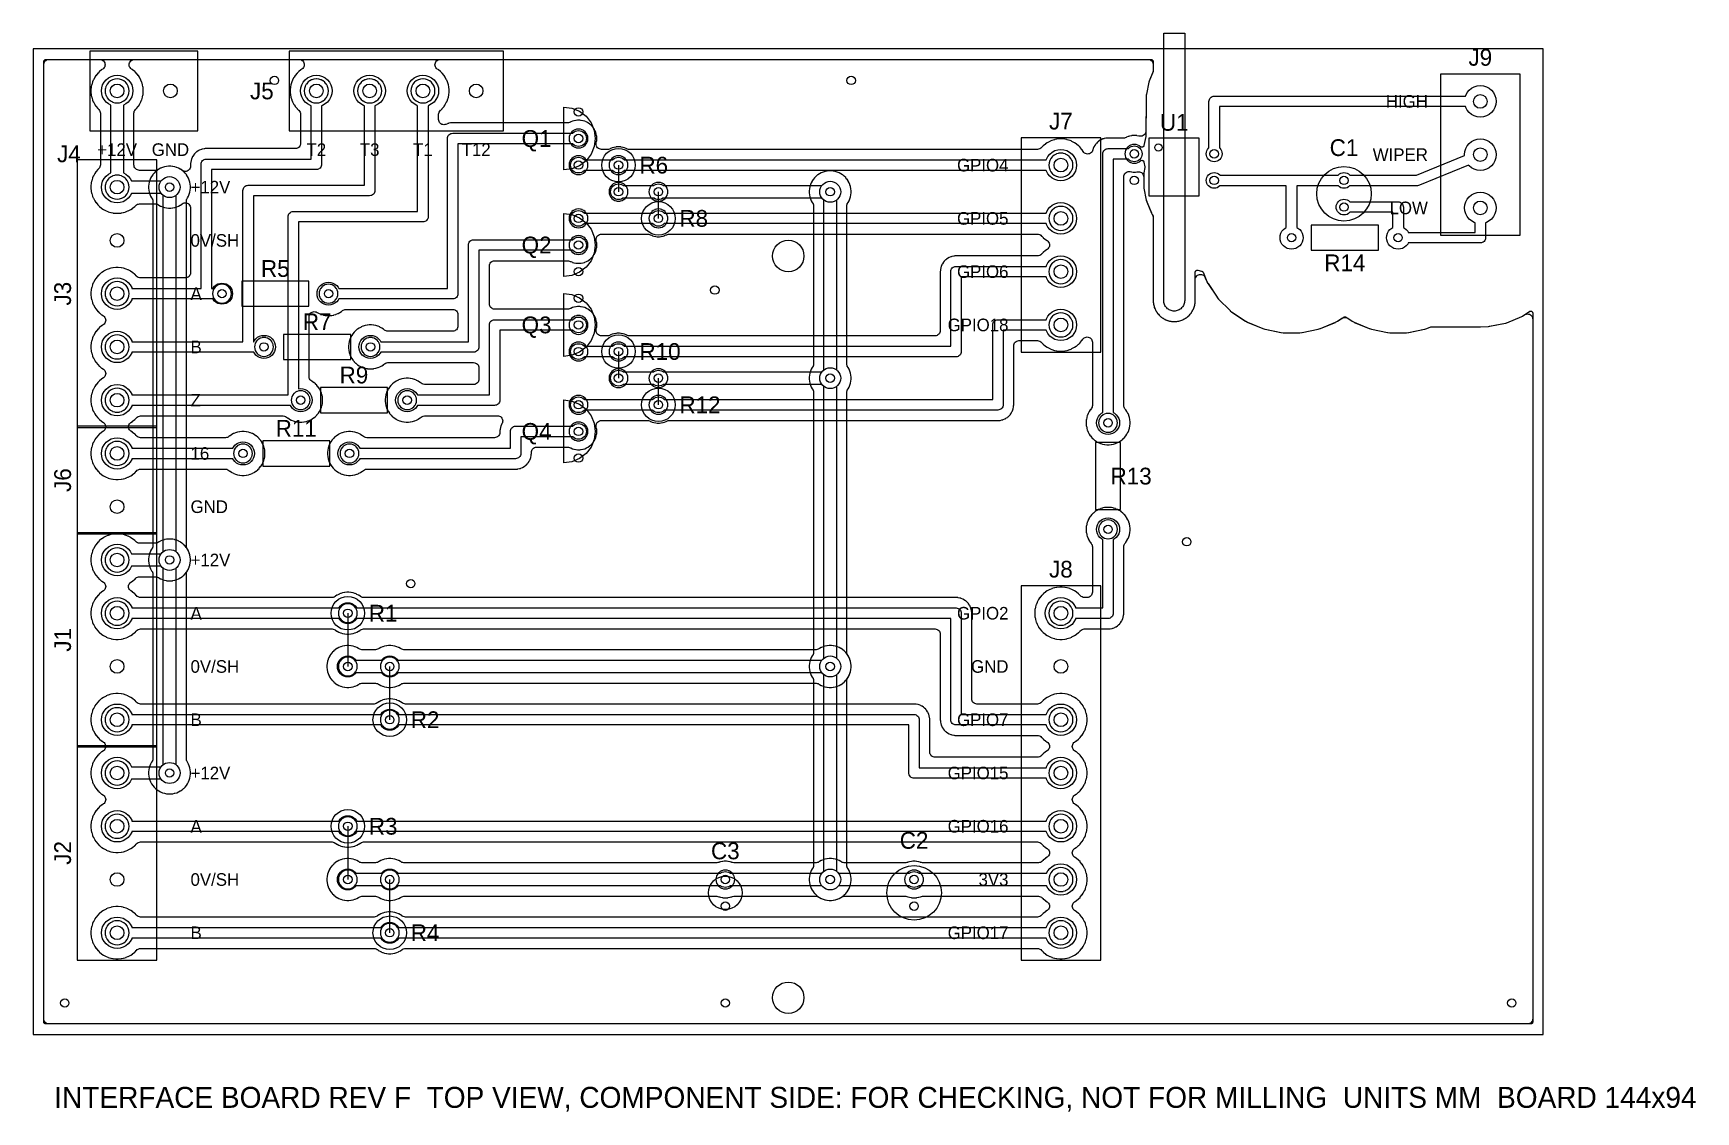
# Model space of a CAD drawing. Header units: millimetres. Extents: x 0 to 159, y -7 to 96.
import ezdxf
from ezdxf.enums import TextEntityAlignment as Align

# ---------------------------------------------------------------- set-up
doc = ezdxf.new("R2010")
doc.units = ezdxf.units.MM
for name, color, linetype in [('ALIGN_3P0', 6, 'CONTINUOUS'), ('COPPER_BOTTOM', 4, 'CONTINUOUS'), ('COPPER_TOP', 1, 'CONTINUOUS'), ('DRILL_0P8', 5, 'CONTINUOUS'), ('DRILL_1P3', 5, 'CONTINUOUS'), ('NOTES', 2, 'CONTINUOUS'), ('OUTLINE', 7, 'CONTINUOUS'), ('SILK', 3, 'CONTINUOUS'), ('SLOT', 7, 'CONTINUOUS')]:
    doc.layers.add(name, color=color, linetype=linetype)

msp = doc.modelspace()

# ---------------------------------------------------------------- texts
at = {"layer": 'NOTES'}
msp.add_text('INTERFACE BOARD REV F  TOP VIEW, COMPONENT SIDE: FOR CHECKING, NOT FOR MILLING  UNITS MM  BOARD 144x94', height=2, dxfattribs=at).set_placement((2, -6), align=Align.MIDDLE_LEFT)
at = {"layer": 'SILK'}
for s, height, p in [('J9', 1.6, (138, 93.2)), ('J5', 1.6, (21.8, 90)), ('J7', 1.6, (98, 87.12)), ('U1', 1.6, (108.81, 87)), ('Q1', 1.6, (48, 85.46)), ('J4', 1.6, (3.4, 84)), ('+12V', 1.2, (8, 84.4)), ('GND', 1.2, (13.08, 84.4)), ('T2', 1.2, (27, 84.4)), ('T3', 1.2, (32.08, 84.4)), ('T1', 1.2, (37.16, 84.4)), ('T12', 1.2, (42.24, 84.4)), ('C1', 1.6, (125, 84.59)), ('Q2', 1.6, (48, 75.3)), ('R5', 1.6, (23.08, 73.06)), ('R14', 1.6, (125.08, 73.6)), ('R7', 1.6, (27.08, 67.98)), ('Q3', 1.6, (48, 67.68)), ('R9', 1.6, (30.58, 62.9)), ('R11', 1.6, (25.08, 57.82)), ('Q4', 1.6, (48, 57.52)), ('R13', 1.6, (104.7, 53.26)), ('J8', 1.6, (98, 44.38)), ('C2', 1.6, (84, 18.51)), ('C3', 1.6, (66, 17.51))]:
    msp.add_text(s, height=height, dxfattribs=at).set_placement(p, align=Align.MIDDLE_CENTER)
for s, p in [('HIGH', (133, 89)), ('WIPER', (133, 83.92)), ('GPIO4', (93, 82.92)), ('LOW', (133, 78.84)), ('GPIO5', (93, 77.84)), ('GPIO6', (93, 72.76)), ('GPIO18', (93, 67.68)), ('GPIO2', (93, 40.18)), ('GND', (93, 35.1)), ('GPIO7', (93, 30.02)), ('GPIO15', (93, 24.94)), ('GPIO16', (93, 19.86)), ('3V3', (93, 14.78)), ('GPIO17', (93, 9.7))]:
    msp.add_text(s, height=1.2, dxfattribs=at).set_placement(p, align=Align.MIDDLE_RIGHT)
for s, height, p in [('R6', 1.6, (57.81, 82.92)), ('+12V', 1.2, (15, 80.82)), ('R8', 1.6, (61.62, 77.84)), ('0V/SH', 1.2, (15, 75.74)), ('A', 1.2, (15, 70.66)), ('B', 1.2, (15, 65.58)), ('R10', 1.6, (57.81, 65.14)), ('Z', 1.2, (15, 60.5)), ('R12', 1.6, (61.62, 60.06)), ('16', 1.2, (15, 55.42)), ('GND', 1.2, (15, 50.34)), ('+12V', 1.2, (15, 45.26)), ('A', 1.2, (15, 40.18)), ('R1', 1.6, (32, 40.18)), ('0V/SH', 1.2, (15, 35.1)), ('B', 1.2, (15, 30.02)), ('R2', 1.6, (36, 30.02)), ('+12V', 1.2, (15, 24.94)), ('R3', 1.6, (32, 19.86)), ('A', 1.2, (15, 19.86)), ('0V/SH', 1.2, (15, 14.78)), ('B', 1.2, (15, 9.7)), ('R4', 1.6, (36, 9.7))]:
    msp.add_text(s, height=height, dxfattribs=at).set_placement(p, align=Align.MIDDLE_LEFT)
for s, p in [('J3', (2.8, 70.66)), ('J6', (2.8, 52.88)), ('J1', (2.8, 37.64)), ('J2', (2.8, 17.32))]:
    msp.add_text(s, height=1.6, rotation=90, dxfattribs=at).set_placement(p, align=Align.MIDDLE_CENTER)

# ---------------------------------------------------------------- linework, layer by layer
at = {"layer": 'ALIGN_3P0'}
for centre in [(72, 74.25), (72, 3.5)]:
    msp.add_circle(centre, 1.5, dxfattribs=at)
at = {"layer": 'COPPER_BOTTOM'}
for points in [[(6.35, 93), (6.448, 92.99), (6.542, 92.962), (6.628, 92.916), (6.704, 92.854), (6.766, 92.778), (6.812, 92.691), (6.841, 92.598), (6.85, 92.5), (6.841, 92.402), (6.812, 92.309), (6.766, 92.222), (6.704, 92.146), (6.628, 92.084), (6.542, 92.027), (6.523, 92.012), (6.314, 91.841), (6.296, 91.825), (6.175, 91.704), (6.159, 91.686), (5.988, 91.477), (5.973, 91.458), (5.878, 91.315), (5.865, 91.294), (5.738, 91.056), (5.728, 91.034), (5.662, 90.876), (5.654, 90.853), (5.575, 90.595), (5.569, 90.571), (5.536, 90.403), (5.532, 90.378), (5.506, 90.11), (5.505, 90.086), (5.505, 89.914), (5.506, 89.89), (5.532, 89.622), (5.536, 89.597), (5.569, 89.429), (5.575, 89.405), (5.654, 89.147), (5.662, 89.124), (5.728, 88.966), (5.738, 88.944), (5.865, 88.706), (5.878, 88.685), (5.973, 88.542), (5.988, 88.523), (6.159, 88.314), (6.175, 88.296), (6.254, 88.218), (6.316, 88.142), (6.362, 88.056), (6.39, 87.962), (6.4, 87.864), (6.4, 82.956), (6.39, 82.858), (6.362, 82.764), (6.316, 82.678), (6.254, 82.602), (6.175, 82.524), (6.159, 82.506), (5.988, 82.297), (5.973, 82.278), (5.878, 82.135), (5.865, 82.114), (5.738, 81.876), (5.728, 81.854), (5.662, 81.696), (5.654, 81.673), (5.575, 81.415), (5.569, 81.391), (5.536, 81.223), (5.532, 81.198), (5.506, 80.93), (5.505, 80.906), (5.505, 80.734), (5.506, 80.71), (5.532, 80.442), (5.536, 80.417), (5.569, 80.249), (5.575, 80.225), (5.654, 79.967), (5.662, 79.944), (5.728, 79.786), (5.738, 79.764), (5.865, 79.526), (5.878, 79.505), (5.973, 79.362), (5.988, 79.343), (6.159, 79.134), (6.175, 79.116), (6.296, 78.995), (6.314, 78.979), (6.523, 78.808), (6.542, 78.793), (6.685, 78.698), (6.706, 78.685), (6.944, 78.558), (6.966, 78.548), (7.124, 78.482), (7.147, 78.474), (7.405, 78.395), (7.429, 78.389), (7.597, 78.356), (7.622, 78.352), (7.89, 78.326), (7.914, 78.325), (8.086, 78.325), (8.11, 78.326), (8.378, 78.352), (8.403, 78.356), (8.571, 78.389), (8.595, 78.395), (8.853, 78.474), (8.876, 78.482), (9.034, 78.548), (9.056, 78.558), (9.294, 78.685), (9.315, 78.698), (9.458, 78.793), (9.477, 78.808), (9.686, 78.979), (9.704, 78.995), (9.782, 79.074), (9.858, 79.136), (9.944, 79.182), (10.038, 79.21), (10.136, 79.22), (11.652, 79.22), (11.749, 79.21), (11.843, 79.182), (11.929, 79.136), (11.963, 79.113), (11.984, 79.101), (12.135, 79.02), (12.157, 79.01), (12.316, 78.944), (12.339, 78.936), (12.503, 78.886), (12.527, 78.88), (12.695, 78.846), (12.719, 78.843), (12.89, 78.826), (12.914, 78.825), (13.086, 78.825), (13.11, 78.826), (13.281, 78.843), (13.305, 78.846), (13.473, 78.88), (13.497, 78.886), (13.661, 78.936), (13.684, 78.944), (13.843, 79.01), (13.865, 79.02), (14.016, 79.101), (14.037, 79.113), (14.18, 79.209), (14.202, 79.225), (14.288, 79.277), (14.383, 79.31), (14.482, 79.323), (14.582, 79.317), (14.679, 79.291), (14.768, 79.246), (14.847, 79.184), (14.912, 79.107), (14.96, 79.019), (14.99, 78.923), (15, 78.824), (15, 72.66), (14.99, 72.562), (14.962, 72.469), (14.916, 72.382), (14.854, 72.306), (14.778, 72.244), (14.691, 72.198), (14.598, 72.17), (14.5, 72.16), (10.23, 72.16), (10.121, 72.172), (10.016, 72.208), (9.923, 72.266), (9.844, 72.343), (9.841, 72.346), (9.825, 72.364), (9.704, 72.485), (9.686, 72.501), (9.477, 72.672), (9.458, 72.687), (9.315, 72.782), (9.294, 72.795), (9.056, 72.922), (9.034, 72.932), (8.876, 72.998), (8.853, 73.006), (8.595, 73.085), (8.571, 73.091), (8.403, 73.124), (8.378, 73.128), (8.11, 73.154), (8.086, 73.155), (7.914, 73.155), (7.89, 73.154), (7.622, 73.128), (7.597, 73.124), (7.429, 73.091), (7.405, 73.085), (7.147, 73.006), (7.124, 72.998), (6.966, 72.932), (6.944, 72.922), (6.706, 72.795), (6.685, 72.782), (6.542, 72.687), (6.523, 72.672), (6.314, 72.501), (6.296, 72.485), (6.175, 72.364), (6.159, 72.346), (5.988, 72.137), (5.973, 72.118), (5.878, 71.975), (5.865, 71.954), (5.738, 71.716), (5.728, 71.694), (5.662, 71.536), (5.654, 71.513), (5.575, 71.255), (5.569, 71.231), (5.536, 71.063), (5.532, 71.038), (5.506, 70.77), (5.505, 70.746), (5.505, 70.574), (5.506, 70.55), (5.532, 70.282), (5.536, 70.257), (5.569, 70.089), (5.575, 70.065), (5.654, 69.807), (5.662, 69.784), (5.728, 69.626), (5.738, 69.604), (5.865, 69.366), (5.878, 69.345), (5.973, 69.202), (5.988, 69.183), (6.159, 68.974), (6.175, 68.956), (6.296, 68.835), (6.314, 68.819), (6.523, 68.648), (6.542, 68.633), (6.688, 68.536), (6.764, 68.474), (6.826, 68.398), (6.872, 68.311), (6.901, 68.218), (6.91, 68.12), (6.901, 68.022), (6.872, 67.929), (6.826, 67.842), (6.764, 67.766), (6.688, 67.704), (6.542, 67.607), (6.523, 67.592), (6.314, 67.421), (6.296, 67.405), (6.175, 67.284), (6.159, 67.266), (5.988, 67.057), (5.973, 67.038), (5.878, 66.895), (5.865, 66.874), (5.738, 66.636), (5.728, 66.614), (5.662, 66.456), (5.654, 66.433), (5.575, 66.175), (5.569, 66.151), (5.536, 65.983), (5.532, 65.958), (5.506, 65.69), (5.505, 65.666), (5.505, 65.494), (5.506, 65.47), (5.532, 65.202), (5.536, 65.177), (5.569, 65.009), (5.575, 64.985), (5.654, 64.727), (5.662, 64.704), (5.728, 64.546), (5.738, 64.524), (5.865, 64.286), (5.878, 64.265), (5.973, 64.122), (5.988, 64.103), (6.159, 63.894), (6.175, 63.876), (6.296, 63.755), (6.314, 63.739), (6.523, 63.568), (6.542, 63.553), (6.688, 63.456), (6.764, 63.394), (6.826, 63.318), (6.872, 63.231), (6.901, 63.138), (6.91, 63.04), (6.901, 62.942), (6.872, 62.849), (6.826, 62.762), (6.764, 62.686), (6.688, 62.624), (6.542, 62.527), (6.523, 62.512), (6.314, 62.341), (6.296, 62.325), (6.175, 62.204), (6.159, 62.186), (5.988, 61.977), (5.973, 61.958), (5.878, 61.815), (5.865, 61.794), (5.738, 61.556), (5.728, 61.534), (5.662, 61.376), (5.654, 61.353), (5.575, 61.095), (5.569, 61.071), (5.536, 60.903), (5.532, 60.878), (5.506, 60.61), (5.505, 60.586), (5.505, 60.414), (5.506, 60.39), (5.532, 60.122), (5.536, 60.097), (5.569, 59.929), (5.575, 59.905), (5.654, 59.647), (5.662, 59.624), (5.728, 59.466), (5.738, 59.444), (5.865, 59.206), (5.878, 59.185), (5.973, 59.042), (5.988, 59.023), (6.159, 58.814), (6.175, 58.796), (6.296, 58.675), (6.314, 58.659), (6.523, 58.488), (6.542, 58.473), (6.688, 58.376), (6.764, 58.314), (6.826, 58.238), (6.872, 58.151), (6.901, 58.058), (6.91, 57.96), (6.901, 57.862), (6.872, 57.769), (6.826, 57.682), (6.764, 57.606), (6.688, 57.544), (6.542, 57.447), (6.523, 57.432), (6.314, 57.261), (6.296, 57.245), (6.175, 57.124), (6.159, 57.106), (5.988, 56.897), (5.973, 56.878), (5.878, 56.735), (5.865, 56.714), (5.738, 56.476), (5.728, 56.454), (5.662, 56.296), (5.654, 56.273), (5.575, 56.015), (5.569, 55.991), (5.536, 55.823), (5.532, 55.798), (5.506, 55.53), (5.505, 55.506), (5.505, 55.334), (5.506, 55.31), (5.532, 55.042), (5.536, 55.017), (5.569, 54.849), (5.575, 54.825), (5.654, 54.567), (5.662, 54.544), (5.728, 54.386), (5.738, 54.364), (5.865, 54.126), (5.878, 54.105), (5.973, 53.962), (5.988, 53.943), (6.159, 53.734), (6.175, 53.716), (6.296, 53.595), (6.314, 53.579), (6.523, 53.408), (6.542, 53.393), (6.685, 53.298), (6.706, 53.285), (6.944, 53.158), (6.966, 53.148), (7.124, 53.082), (7.147, 53.074), (7.405, 52.995), (7.429, 52.989), (7.597, 52.956), (7.622, 52.952), (7.89, 52.926), (7.914, 52.925), (8.086, 52.925), (8.11, 52.926), (8.378, 52.952), (8.403, 52.956), (8.571, 52.989), (8.595, 52.995), (8.853, 53.074), (8.876, 53.082), (9.034, 53.148), (9.056, 53.158), (9.294, 53.285), (9.315, 53.298), (9.458, 53.393), (9.477, 53.408), (9.686, 53.579), (9.704, 53.595), (9.825, 53.716), (9.841, 53.734), (9.844, 53.737), (9.923, 53.814), (10.016, 53.872), (10.121, 53.908), (10.23, 53.92), (18.347, 53.92), (18.46, 53.907), (18.568, 53.868), (18.664, 53.807), (18.745, 53.74), (18.765, 53.726), (18.907, 53.63), (18.928, 53.618), (19.097, 53.528), (19.119, 53.517), (19.277, 53.451), (19.301, 53.443), (19.483, 53.388), (19.507, 53.382), (19.675, 53.348), (19.7, 53.345), (19.89, 53.326), (19.914, 53.325), (20.086, 53.325), (20.11, 53.326), (20.3, 53.345), (20.325, 53.348), (20.493, 53.382), (20.517, 53.388), (20.699, 53.443), (20.723, 53.451), (20.881, 53.517), (20.903, 53.528), (21.072, 53.618), (21.093, 53.63), (21.235, 53.726), (21.255, 53.74), (21.403, 53.861), (21.421, 53.878), (21.542, 53.999), (21.559, 54.017), (21.68, 54.165), (21.694, 54.185), (21.79, 54.327), (21.802, 54.348), (21.892, 54.517), (21.903, 54.539), (21.969, 54.697), (21.977, 54.721), (22.032, 54.903), (22.038, 54.927), (22.072, 55.095), (22.075, 55.12), (22.094, 55.31), (22.095, 55.334), (22.095, 55.506), (22.094, 55.53), (22.075, 55.72), (22.072, 55.745), (22.038, 55.913), (22.032, 55.937), (21.977, 56.119), (21.969, 56.143), (21.903, 56.301), (21.892, 56.323), (21.802, 56.492), (21.79, 56.513), (21.694, 56.655), (21.68, 56.675), (21.559, 56.823), (21.542, 56.841), (21.421, 56.962), (21.403, 56.979), (21.255, 57.1), (21.235, 57.114), (21.093, 57.21), (21.072, 57.222), (20.903, 57.312), (20.881, 57.323), (20.723, 57.389), (20.699, 57.397), (20.517, 57.452), (20.493, 57.458), (20.325, 57.492), (20.3, 57.495), (20.11, 57.514), (20.086, 57.515), (19.914, 57.515), (19.89, 57.514), (19.7, 57.495), (19.675, 57.492), (19.507, 57.458), (19.483, 57.452), (19.301, 57.397), (19.277, 57.389), (19.119, 57.323), (19.097, 57.312), (18.928, 57.222), (18.907, 57.21), (18.765, 57.114), (18.745, 57.1), (18.664, 57.033), (18.593, 56.985), (18.515, 56.949), (18.432, 56.927), (18.347, 56.92), (10.23, 56.92), (10.121, 56.932), (10.016, 56.968), (9.923, 57.026), (9.844, 57.103), (9.841, 57.106), (9.825, 57.124), (9.704, 57.245), (9.686, 57.261), (9.477, 57.432), (9.458, 57.447), (9.312, 57.544), (9.236, 57.606), (9.174, 57.682), (9.128, 57.769), (9.099, 57.862), (9.09, 57.96), (9.099, 58.058), (9.128, 58.151), (9.174, 58.238), (9.236, 58.314), (9.312, 58.376), (9.458, 58.473), (9.477, 58.488), (9.686, 58.659), (9.704, 58.675), (9.825, 58.796), (9.841, 58.814), (9.844, 58.817), (9.923, 58.894), (10.016, 58.952), (10.121, 58.988), (10.23, 59), (23.847, 59), (23.96, 58.987), (24.068, 58.948), (24.164, 58.887), (24.245, 58.82), (24.265, 58.806), (24.407, 58.71), (24.428, 58.698), (24.597, 58.608), (24.619, 58.597), (24.777, 58.531), (24.801, 58.523), (24.983, 58.468), (25.007, 58.462), (25.175, 58.428), (25.2, 58.425), (25.39, 58.406), (25.414, 58.405), (25.586, 58.405), (25.61, 58.406), (25.8, 58.425), (25.825, 58.428), (25.993, 58.462), (26.017, 58.468), (26.199, 58.523), (26.223, 58.531), (26.381, 58.597), (26.403, 58.608), (26.572, 58.698), (26.593, 58.71), (26.735, 58.806), (26.755, 58.82), (26.903, 58.941), (26.921, 58.958), (27.042, 59.079), (27.059, 59.097), (27.18, 59.245), (27.194, 59.265), (27.29, 59.407), (27.302, 59.428), (27.392, 59.597), (27.403, 59.619), (27.469, 59.777), (27.477, 59.801), (27.532, 59.983), (27.538, 60.007), (27.572, 60.175), (27.575, 60.2), (27.594, 60.39), (27.595, 60.414), (27.595, 60.586), (27.594, 60.61), (27.575, 60.8), (27.572, 60.825), (27.538, 60.993), (27.532, 61.017), (27.477, 61.199), (27.469, 61.223), (27.403, 61.381), (27.392, 61.403), (27.302, 61.572), (27.29, 61.593), (27.194, 61.735), (27.18, 61.755), (27.059, 61.903), (27.042, 61.921), (26.921, 62.042), (26.903, 62.059), (26.755, 62.18), (26.735, 62.194), (26.593, 62.29), (26.572, 62.302), (26.564, 62.306), (26.475, 62.367), (26.401, 62.445), (26.346, 62.538), (26.312, 62.64), (26.3, 62.747), (26.3, 68.448), (26.309, 68.543), (26.336, 68.635), (26.381, 68.72), (26.44, 68.795), (26.513, 68.857), (26.596, 68.904), (26.687, 68.935), (26.782, 68.947), (26.878, 68.941), (26.971, 68.918), (27.057, 68.876), (27.088, 68.858), (27.257, 68.768), (27.279, 68.757), (27.437, 68.691), (27.461, 68.683), (27.643, 68.628), (27.667, 68.622), (27.835, 68.588), (27.86, 68.585), (28.05, 68.566), (28.074, 68.565), (28.246, 68.565), (28.27, 68.566), (28.46, 68.585), (28.485, 68.588), (28.653, 68.622), (28.677, 68.628), (28.859, 68.683), (28.883, 68.691), (29.041, 68.757), (29.063, 68.768), (29.232, 68.858), (29.253, 68.87), (29.395, 68.966), (29.415, 68.98), (29.496, 69.047), (29.567, 69.095), (29.645, 69.131), (29.728, 69.153), (29.813, 69.16), (40, 69.16), (40.098, 69.15), (40.191, 69.122), (40.278, 69.076), (40.354, 69.014), (40.416, 68.938), (40.462, 68.851), (40.49, 68.758), (40.5, 68.66), (40.5, 67.58), (40.49, 67.482), (40.462, 67.389), (40.416, 67.302), (40.354, 67.226), (40.278, 67.164), (40.191, 67.118), (40.098, 67.09), (40, 67.08), (33.813, 67.08), (33.728, 67.087), (33.645, 67.109), (33.567, 67.145), (33.496, 67.193), (33.415, 67.26), (33.395, 67.274), (33.253, 67.37), (33.232, 67.382), (33.063, 67.472), (33.041, 67.483), (32.883, 67.549), (32.859, 67.557), (32.677, 67.612), (32.653, 67.618), (32.485, 67.652), (32.46, 67.655), (32.27, 67.674), (32.246, 67.675), (32.074, 67.675), (32.05, 67.674), (31.86, 67.655), (31.835, 67.652), (31.667, 67.618), (31.643, 67.612), (31.461, 67.557), (31.437, 67.549), (31.279, 67.483), (31.257, 67.472), (31.088, 67.382), (31.067, 67.37), (30.925, 67.274), (30.905, 67.26), (30.757, 67.139), (30.739, 67.122), (30.618, 67.001), (30.601, 66.983), (30.48, 66.835), (30.466, 66.815), (30.37, 66.673), (30.358, 66.652), (30.268, 66.483), (30.257, 66.461), (30.191, 66.303), (30.183, 66.279), (30.128, 66.097), (30.122, 66.073), (30.088, 65.905), (30.085, 65.88), (30.066, 65.69), (30.065, 65.666), (30.065, 65.494), (30.066, 65.47), (30.085, 65.28), (30.088, 65.255), (30.122, 65.087), (30.128, 65.063), (30.183, 64.881), (30.191, 64.857), (30.257, 64.699), (30.268, 64.677), (30.358, 64.508), (30.37, 64.487), (30.466, 64.345), (30.48, 64.325), (30.601, 64.177), (30.618, 64.159), (30.739, 64.038), (30.757, 64.021), (30.905, 63.9), (30.925, 63.886), (31.067, 63.79), (31.088, 63.778), (31.257, 63.688), (31.279, 63.677), (31.437, 63.611), (31.461, 63.603), (31.643, 63.548), (31.667, 63.542), (31.835, 63.508), (31.86, 63.505), (32.05, 63.486), (32.074, 63.485), (32.246, 63.485), (32.27, 63.486), (32.46, 63.505), (32.485, 63.508), (32.653, 63.542), (32.677, 63.548), (32.859, 63.603), (32.883, 63.611), (33.041, 63.677), (33.063, 63.688), (33.232, 63.778), (33.253, 63.79), (33.395, 63.886), (33.415, 63.9), (33.496, 63.967), (33.567, 64.015), (33.645, 64.051), (33.728, 64.073), (33.813, 64.08), (42, 64.08), (42.098, 64.07), (42.191, 64.042), (42.278, 63.996), (42.354, 63.934), (42.416, 63.858), (42.462, 63.771), (42.49, 63.678), (42.5, 63.58), (42.5, 62.5), (42.49, 62.402), (42.462, 62.309), (42.416, 62.222), (42.354, 62.146), (42.278, 62.084), (42.191, 62.038), (42.098, 62.01), (42, 62), (37.313, 62), (37.2, 62.013), (37.092, 62.052), (36.996, 62.113), (36.915, 62.18), (36.895, 62.194), (36.753, 62.29), (36.732, 62.302), (36.563, 62.392), (36.541, 62.403), (36.383, 62.469), (36.359, 62.477), (36.177, 62.532), (36.153, 62.538), (35.985, 62.572), (35.96, 62.575), (35.77, 62.594), (35.746, 62.595), (35.574, 62.595), (35.55, 62.594), (35.36, 62.575), (35.335, 62.572), (35.167, 62.538), (35.143, 62.532), (34.961, 62.477), (34.937, 62.469), (34.779, 62.403), (34.757, 62.392), (34.588, 62.302), (34.567, 62.29), (34.425, 62.194), (34.405, 62.18), (34.257, 62.059), (34.239, 62.042), (34.118, 61.921), (34.101, 61.903), (33.98, 61.755), (33.966, 61.735), (33.87, 61.593), (33.858, 61.572), (33.768, 61.403), (33.757, 61.381), (33.691, 61.223), (33.683, 61.199), (33.628, 61.017), (33.622, 60.993), (33.588, 60.825), (33.585, 60.8), (33.566, 60.61), (33.565, 60.586), (33.565, 60.414), (33.566, 60.39), (33.585, 60.2), (33.588, 60.175), (33.622, 60.007), (33.628, 59.983), (33.683, 59.801), (33.691, 59.777), (33.757, 59.619), (33.768, 59.597), (33.858, 59.428), (33.87, 59.407), (33.966, 59.265), (33.98, 59.245), (34.101, 59.097), (34.118, 59.079), (34.239, 58.958), (34.257, 58.941), (34.405, 58.82), (34.425, 58.806), (34.567, 58.71), (34.588, 58.698), (34.757, 58.608), (34.779, 58.597), (34.937, 58.531), (34.961, 58.523), (35.143, 58.468), (35.167, 58.462), (35.335, 58.428), (35.36, 58.425), (35.55, 58.406), (35.574, 58.405), (35.746, 58.405), (35.77, 58.406), (35.96, 58.425), (35.985, 58.428), (36.153, 58.462), (36.177, 58.468), (36.359, 58.523), (36.383, 58.531), (36.541, 58.597), (36.563, 58.608), (36.732, 58.698), (36.753, 58.71), (36.895, 58.806), (36.915, 58.82), (36.996, 58.887), (37.092, 58.948), (37.2, 58.987), (37.313, 59), (43.994, 59), (44.006, 59), (44.092, 59.005), (44.104, 59.005), (44.183, 59.013), (44.198, 59.015), (44.291, 59.02), (44.384, 59.008), (44.474, 58.978), (44.555, 58.932), (44.627, 58.871), (44.687, 58.799), (44.731, 58.716), (44.76, 58.626), (44.771, 58.533), (44.764, 58.439), (44.74, 58.348), (44.7, 58.264), (44.697, 58.258), (44.662, 58.194), (44.651, 58.171), (44.586, 58.013), (44.578, 57.99), (44.556, 57.92), (44.55, 57.896), (44.517, 57.728), (44.513, 57.703), (44.505, 57.624), (44.505, 57.612), (44.5, 57.526), (44.5, 57.514), (44.5, 57.42), (44.49, 57.322), (44.462, 57.229), (44.416, 57.142), (44.354, 57.066), (44.278, 57.004), (44.191, 56.958), (44.098, 56.93), (44, 56.92), (31.813, 56.92), (31.7, 56.933), (31.592, 56.972), (31.496, 57.033), (31.415, 57.1), (31.395, 57.114), (31.253, 57.21), (31.232, 57.222), (31.063, 57.312), (31.041, 57.323), (30.883, 57.389), (30.859, 57.397), (30.677, 57.452), (30.653, 57.458), (30.485, 57.492), (30.46, 57.495), (30.27, 57.514), (30.246, 57.515), (30.074, 57.515), (30.05, 57.514), (29.86, 57.495), (29.835, 57.492), (29.667, 57.458), (29.643, 57.452), (29.461, 57.397), (29.437, 57.389), (29.279, 57.323), (29.257, 57.312), (29.088, 57.222), (29.067, 57.21), (28.925, 57.114), (28.905, 57.1), (28.757, 56.979), (28.739, 56.962), (28.618, 56.841), (28.601, 56.823), (28.48, 56.675), (28.466, 56.655), (28.37, 56.513), (28.358, 56.492), (28.268, 56.323), (28.257, 56.301), (28.191, 56.143), (28.183, 56.119), (28.128, 55.937), (28.122, 55.913), (28.088, 55.745), (28.085, 55.72), (28.066, 55.53), (28.065, 55.506), (28.065, 55.334), (28.066, 55.31), (28.085, 55.12), (28.088, 55.095), (28.122, 54.927), (28.128, 54.903), (28.183, 54.721), (28.191, 54.697), (28.257, 54.539), (28.268, 54.517), (28.358, 54.348), (28.37, 54.327), (28.466, 54.185), (28.48, 54.165), (28.601, 54.017), (28.618, 53.999), (28.739, 53.878), (28.757, 53.861), (28.905, 53.74), (28.925, 53.726), (29.067, 53.63), (29.088, 53.618), (29.257, 53.528), (29.279, 53.517), (29.437, 53.451), (29.461, 53.443), (29.643, 53.388), (29.667, 53.382), (29.835, 53.348), (29.86, 53.345), (30.05, 53.326), (30.074, 53.325), (30.246, 53.325), (30.27, 53.326), (30.46, 53.345), (30.485, 53.348), (30.653, 53.382), (30.677, 53.388), (30.859, 53.443), (30.883, 53.451), (31.041, 53.517), (31.063, 53.528), (31.232, 53.618), (31.253, 53.63), (31.395, 53.726), (31.415, 53.74), (31.496, 53.807), (31.592, 53.868), (31.7, 53.907), (31.813, 53.92), (45.994, 53.92), (46.006, 53.92), (46.092, 53.925), (46.104, 53.925), (46.183, 53.933), (46.208, 53.937), (46.376, 53.97), (46.4, 53.976), (46.47, 53.998), (46.493, 54.006), (46.651, 54.071), (46.674, 54.082), (46.738, 54.117), (46.759, 54.129), (46.902, 54.224), (46.922, 54.239), (46.978, 54.286), (46.997, 54.302), (47.118, 54.423), (47.134, 54.442), (47.181, 54.498), (47.196, 54.518), (47.291, 54.661), (47.303, 54.682), (47.338, 54.746), (47.349, 54.769), (47.414, 54.927), (47.422, 54.95), (47.444, 55.02), (47.45, 55.044), (47.483, 55.212), (47.487, 55.237), (47.495, 55.316), (47.495, 55.328), (47.5, 55.414), (47.5, 55.426), (47.5, 55.52), (47.51, 55.618), (47.538, 55.711), (47.584, 55.798), (47.646, 55.874), (47.722, 55.936), (47.809, 55.982), (47.902, 56.01), (48, 56.02), (50.976, 56.02), (51.058, 56.013), (51.137, 55.993), (51.212, 55.961), (51.231, 55.951), (51.253, 55.94), (51.411, 55.875), (51.434, 55.867), (51.552, 55.831), (51.575, 55.825), (51.744, 55.792), (51.768, 55.788), (51.89, 55.776), (51.914, 55.775), (52.086, 55.775), (52.11, 55.776), (52.232, 55.788), (52.256, 55.792), (52.425, 55.825), (52.448, 55.831), (52.566, 55.867), (52.589, 55.875), (52.747, 55.94), (52.769, 55.951), (52.877, 56.009), (52.898, 56.021), (53.041, 56.117), (53.061, 56.131), (53.155, 56.209), (53.173, 56.225), (53.295, 56.347), (53.311, 56.365), (53.389, 56.459), (53.403, 56.479), (53.499, 56.622), (53.511, 56.643), (53.569, 56.751), (53.58, 56.773), (53.645, 56.931), (53.653, 56.954), (53.689, 57.072), (53.695, 57.095), (53.728, 57.264), (53.732, 57.288), (53.744, 57.41), (53.745, 57.434), (53.745, 57.606), (53.744, 57.63), (53.732, 57.752), (53.728, 57.776), (53.693, 57.957), (53.694, 57.957), (53.682, 58.038), (53.688, 58.139), (53.714, 58.236), (53.758, 58.326), (53.82, 58.406), (53.897, 58.471), (53.985, 58.52), (54.081, 58.55), (54.181, 58.56), (58.596, 58.56), (58.678, 58.553), (58.757, 58.533), (58.832, 58.501), (58.851, 58.491), (58.873, 58.48), (59.031, 58.415), (59.054, 58.407), (59.172, 58.371), (59.195, 58.365), (59.364, 58.332), (59.388, 58.328), (59.51, 58.316), (59.534, 58.315), (59.706, 58.315), (59.73, 58.316), (59.852, 58.328), (59.876, 58.332), (60.045, 58.365), (60.068, 58.371), (60.186, 58.407), (60.209, 58.415), (60.367, 58.48), (60.389, 58.491), (60.408, 58.501), (60.483, 58.533), (60.562, 58.553), (60.644, 58.56), (91.994, 58.56), (92.006, 58.56), (92.092, 58.565), (92.104, 58.565), (92.183, 58.573), (92.208, 58.577), (92.376, 58.61), (92.4, 58.616), (92.47, 58.638), (92.493, 58.646), (92.651, 58.711), (92.674, 58.722), (92.738, 58.757), (92.759, 58.769), (92.902, 58.864), (92.922, 58.879), (92.978, 58.926), (92.997, 58.942), (93.118, 59.063), (93.134, 59.082), (93.181, 59.138), (93.196, 59.158), (93.291, 59.301), (93.303, 59.322), (93.338, 59.386), (93.349, 59.409), (93.414, 59.567), (93.422, 59.59), (93.444, 59.66), (93.45, 59.684), (93.483, 59.852), (93.487, 59.877), (93.495, 59.956), (93.495, 59.968), (93.5, 60.054), (93.5, 60.066), (93.5, 65.68), (93.51, 65.778), (93.538, 65.871), (93.584, 65.958), (93.646, 66.034), (93.722, 66.096), (93.809, 66.142), (93.902, 66.17), (94, 66.18), (95.77, 66.18), (95.879, 66.168), (95.984, 66.132), (96.077, 66.074), (96.156, 65.997), (96.159, 65.994), (96.175, 65.976), (96.296, 65.855), (96.314, 65.839), (96.523, 65.668), (96.542, 65.653), (96.685, 65.558), (96.706, 65.545), (96.944, 65.418), (96.966, 65.408), (97.124, 65.342), (97.147, 65.334), (97.405, 65.255), (97.429, 65.249), (97.597, 65.216), (97.622, 65.212), (97.89, 65.186), (97.914, 65.185), (98.086, 65.185), (98.11, 65.186), (98.378, 65.212), (98.403, 65.216), (98.571, 65.249), (98.595, 65.255), (98.853, 65.334), (98.876, 65.342), (99.034, 65.408), (99.056, 65.418), (99.294, 65.545), (99.315, 65.558), (99.458, 65.653), (99.477, 65.668), (99.686, 65.839), (99.704, 65.855), (99.825, 65.976), (99.841, 65.994), (100.012, 66.203), (100.027, 66.222), (100.084, 66.308), (100.146, 66.384), (100.222, 66.446), (100.309, 66.492), (100.402, 66.521), (100.5, 66.53), (100.598, 66.521), (100.691, 66.492), (100.778, 66.446), (100.854, 66.384), (100.916, 66.308), (100.962, 66.222), (100.99, 66.128), (101, 66.03), (101, 59.993), (100.993, 59.908), (100.971, 59.825), (100.935, 59.747), (100.887, 59.676), (100.82, 59.595), (100.806, 59.575), (100.71, 59.433), (100.698, 59.412), (100.608, 59.243), (100.597, 59.221), (100.531, 59.063), (100.523, 59.039), (100.468, 58.857), (100.462, 58.833), (100.428, 58.665), (100.425, 58.64), (100.406, 58.45), (100.405, 58.426), (100.405, 58.254), (100.406, 58.23), (100.425, 58.04), (100.428, 58.015), (100.462, 57.847), (100.468, 57.823), (100.523, 57.641), (100.531, 57.617), (100.597, 57.459), (100.608, 57.437), (100.698, 57.268), (100.71, 57.247), (100.806, 57.105), (100.82, 57.085), (100.941, 56.937), (100.958, 56.919), (101.079, 56.798), (101.097, 56.781), (101.245, 56.66), (101.265, 56.646), (101.407, 56.55), (101.428, 56.538), (101.597, 56.448), (101.619, 56.437), (101.777, 56.371), (101.801, 56.363), (101.983, 56.308), (102.007, 56.302), (102.175, 56.268), (102.2, 56.265), (102.39, 56.246), (102.414, 56.245), (102.586, 56.245), (102.61, 56.246), (102.8, 56.265), (102.825, 56.268), (102.993, 56.302), (103.017, 56.308), (103.199, 56.363), (103.223, 56.371), (103.381, 56.437), (103.403, 56.448), (103.572, 56.538), (103.593, 56.55), (103.735, 56.646), (103.755, 56.66), (103.903, 56.781), (103.921, 56.798), (104.042, 56.919), (104.059, 56.937), (104.18, 57.085), (104.194, 57.105), (104.29, 57.247), (104.302, 57.268), (104.392, 57.437), (104.403, 57.459), (104.469, 57.617), (104.477, 57.641), (104.532, 57.823), (104.538, 57.847), (104.572, 58.015), (104.575, 58.04), (104.594, 58.23), (104.595, 58.254), (104.595, 58.426), (104.594, 58.45), (104.575, 58.64), (104.572, 58.665), (104.538, 58.833), (104.532, 58.857), (104.477, 59.039), (104.469, 59.063), (104.403, 59.221), (104.392, 59.243), (104.302, 59.412), (104.29, 59.433), (104.194, 59.575), (104.18, 59.595), (104.113, 59.676), (104.065, 59.747), (104.029, 59.825), (104.007, 59.908), (104, 59.993), (104, 81.81), (104.01, 81.908), (104.038, 82.002), (104.084, 82.088), (104.146, 82.164), (104.222, 82.226), (104.309, 82.272), (104.402, 82.301), (104.5, 82.31), (104.598, 82.301), (104.744, 82.272), (104.768, 82.268), (104.89, 82.256), (104.914, 82.255), (105.086, 82.255), (105.11, 82.256), (105.232, 82.268), (105.256, 82.272), (105.301, 82.281), (105.399, 82.29), (105.496, 82.281), (105.59, 82.252), (105.677, 82.206), (105.752, 82.144), (105.815, 82.068), (105.861, 81.982), (105.889, 81.888), (105.899, 81.79), (105.899, 80.884), (105.9, 80.86), (105.912, 80.738), (105.916, 80.714), (106.14, 79.584), (106.146, 79.56), (106.182, 79.443), (106.19, 79.42), (106.631, 78.356), (106.641, 78.334), (106.699, 78.226), (106.712, 78.205), (106.726, 78.184), (106.772, 78.097), (106.8, 78.003), (106.81, 77.906), (106.81, 70.003), (106.81, 69.997), (106.811, 69.954), (106.811, 69.948), (106.816, 69.859), (106.817, 69.847), (106.825, 69.761), (106.827, 69.749), (106.839, 69.664), (106.841, 69.652), (106.858, 69.568), (106.861, 69.556), (106.882, 69.473), (106.885, 69.461), (106.91, 69.379), (106.914, 69.367), (106.943, 69.286), (106.947, 69.275), (106.98, 69.195), (106.985, 69.184), (107.021, 69.107), (107.027, 69.096), (107.067, 69.02), (107.074, 69.009), (107.118, 68.936), (107.124, 68.925), (107.172, 68.854), (107.179, 68.844), (107.23, 68.775), (107.238, 68.765), (107.292, 68.699), (107.3, 68.69), (107.358, 68.626), (107.366, 68.617), (107.427, 68.556), (107.436, 68.548), (107.5, 68.49), (107.509, 68.482), (107.575, 68.428), (107.585, 68.42), (107.654, 68.369), (107.664, 68.362), (107.735, 68.314), (107.746, 68.308), (107.819, 68.264), (107.83, 68.257), (107.906, 68.217), (107.917, 68.211), (107.994, 68.175), (108.005, 68.17), (108.085, 68.137), (108.096, 68.133), (108.177, 68.104), (108.189, 68.1), (108.271, 68.075), (108.283, 68.072), (108.366, 68.051), (108.378, 68.048), (108.462, 68.031), (108.474, 68.029), (108.559, 68.017), (108.571, 68.015), (108.657, 68.007), (108.669, 68.006), (108.755, 68.002), (108.767, 68.001), (108.853, 68.001), (108.865, 68.002), (108.951, 68.006), (108.963, 68.007), (109.049, 68.015), (109.061, 68.017), (109.146, 68.029), (109.158, 68.031), (109.242, 68.048), (109.254, 68.051), (109.337, 68.072), (109.349, 68.075), (109.431, 68.1), (109.443, 68.104), (109.524, 68.133), (109.535, 68.137), (109.615, 68.17), (109.626, 68.175), (109.703, 68.211), (109.714, 68.217), (109.79, 68.257), (109.801, 68.264), (109.874, 68.308), (109.885, 68.314), (109.956, 68.362), (109.966, 68.369), (110.035, 68.42), (110.045, 68.428), (110.111, 68.482), (110.12, 68.49), (110.184, 68.548), (110.193, 68.556), (110.254, 68.617), (110.262, 68.626), (110.32, 68.69), (110.328, 68.699), (110.382, 68.765), (110.39, 68.775), (110.441, 68.844), (110.448, 68.854), (110.496, 68.925), (110.502, 68.936), (110.546, 69.009), (110.553, 69.02), (110.593, 69.096), (110.599, 69.107), (110.635, 69.184), (110.64, 69.195), (110.673, 69.275), (110.677, 69.286), (110.706, 69.367), (110.71, 69.379), (110.735, 69.461), (110.738, 69.473), (110.759, 69.556), (110.762, 69.568), (110.779, 69.652), (110.781, 69.664), (110.793, 69.749), (110.795, 69.761), (110.803, 69.847), (110.804, 69.859), (110.809, 69.948), (110.809, 69.954), (110.81, 69.997), (110.81, 70.003), (110.81, 71.994), (110.82, 72.092), (110.848, 72.186), (110.894, 72.272), (110.956, 72.348), (111.032, 72.41), (111.119, 72.456), (111.212, 72.485), (111.31, 72.494), (111.408, 72.485), (111.501, 72.456), (111.588, 72.41), (111.664, 72.348), (111.726, 72.272), (111.772, 72.186), (111.924, 71.819), (111.934, 71.797), (112.024, 71.629), (112.037, 71.607), (112.894, 70.324), (112.909, 70.304), (113.03, 70.157), (113.047, 70.138), (114.138, 69.047), (114.157, 69.03), (114.304, 68.909), (114.324, 68.894), (115.607, 68.037), (115.629, 68.024), (115.797, 67.934), (115.819, 67.924), (117.245, 67.333), (117.269, 67.325), (117.451, 67.269), (117.475, 67.263), (118.989, 66.962), (119.013, 66.958), (119.204, 66.94), (119.228, 66.939), (120.772, 66.939), (120.796, 66.94), (120.987, 66.958), (121.011, 66.962), (122.525, 67.263), (122.549, 67.269), (122.731, 67.325), (122.755, 67.333), (124.181, 67.924), (124.203, 67.934), (124.371, 68.024), (124.393, 68.037), (124.802, 68.311), (124.889, 68.357), (124.982, 68.385), (125.08, 68.395), (125.178, 68.385), (125.271, 68.357), (125.358, 68.311), (125.767, 68.037), (125.789, 68.024), (125.957, 67.934), (125.979, 67.924), (127.405, 67.333), (127.429, 67.325), (127.611, 67.269), (127.635, 67.263), (129.149, 66.962), (129.173, 66.958), (129.364, 66.94), (129.388, 66.939), (130.932, 66.939), (130.956, 66.94), (131.147, 66.958), (131.171, 66.962), (132.685, 67.263), (132.709, 67.269), (132.891, 67.325), (132.915, 67.333), (133.226, 67.462), (133.32, 67.49), (133.417, 67.5), (137.994, 67.5), (138.006, 67.5), (138.778, 67.538), (138.79, 67.539), (138.869, 67.547), (138.894, 67.551), (140.408, 67.852), (140.432, 67.858), (140.502, 67.879), (140.525, 67.887), (141.951, 68.478), (141.973, 68.488), (142.038, 68.523), (142.059, 68.536), (142.222, 68.645), (142.309, 68.691), (142.402, 68.719), (142.5, 68.729), (142.598, 68.719), (142.691, 68.691), (142.778, 68.645), (142.854, 68.582), (142.916, 68.507), (142.962, 68.42), (142.99, 68.326), (143, 68.229), (143, 1.5), (142.99, 1.402), (142.962, 1.309), (142.916, 1.222), (142.854, 1.146), (142.778, 1.084), (142.691, 1.038), (142.598, 1.01), (142.5, 1), (1.5, 1), (1.402, 1.01), (1.309, 1.038), (1.222, 1.084), (1.146, 1.146), (1.084, 1.222), (1.038, 1.309), (1.01, 1.402), (1, 1.5), (1, 92.5), (1.01, 92.598), (1.038, 92.691), (1.084, 92.778), (1.146, 92.854), (1.222, 92.916), (1.309, 92.962), (1.402, 92.99), (1.5, 93)], [(9.296, 92.854), (9.372, 92.916), (9.458, 92.962), (9.552, 92.99), (9.65, 93), (25.35, 93), (25.448, 92.99), (25.542, 92.962), (25.628, 92.916), (25.704, 92.854), (25.766, 92.778), (25.812, 92.691), (25.841, 92.598), (25.85, 92.5), (25.841, 92.402), (25.812, 92.309), (25.766, 92.222), (25.704, 92.146), (25.628, 92.084), (25.542, 92.027), (25.523, 92.012), (25.314, 91.841), (25.296, 91.825), (25.175, 91.704), (25.159, 91.686), (24.988, 91.477), (24.973, 91.458), (24.878, 91.315), (24.865, 91.294), (24.738, 91.056), (24.728, 91.034), (24.662, 90.876), (24.654, 90.853), (24.575, 90.595), (24.569, 90.571), (24.536, 90.403), (24.532, 90.378), (24.506, 90.11), (24.505, 90.086), (24.505, 89.914), (24.506, 89.89), (24.532, 89.622), (24.536, 89.597), (24.569, 89.429), (24.575, 89.405), (24.654, 89.147), (24.662, 89.124), (24.728, 88.966), (24.738, 88.944), (24.865, 88.706), (24.878, 88.685), (24.973, 88.542), (24.988, 88.523), (25.159, 88.314), (25.175, 88.296), (25.296, 88.175), (25.314, 88.159), (25.317, 88.156), (25.394, 88.077), (25.452, 87.984), (25.488, 87.879), (25.5, 87.77), (25.5, 85), (25.49, 84.902), (25.462, 84.809), (25.416, 84.722), (25.354, 84.646), (25.278, 84.584), (25.191, 84.538), (25.098, 84.51), (25, 84.5), (16.506, 84.5), (16.494, 84.5), (16.408, 84.495), (16.396, 84.495), (16.317, 84.487), (16.292, 84.483), (16.124, 84.45), (16.1, 84.444), (16.03, 84.422), (16.007, 84.414), (15.849, 84.349), (15.826, 84.338), (15.762, 84.303), (15.741, 84.291), (15.598, 84.196), (15.578, 84.181), (15.522, 84.134), (15.503, 84.118), (15.382, 83.997), (15.366, 83.978), (15.319, 83.922), (15.304, 83.902), (15.209, 83.759), (15.197, 83.738), (15.162, 83.674), (15.151, 83.651), (15.086, 83.493), (15.078, 83.47), (15.056, 83.4), (15.05, 83.376), (15.017, 83.208), (15.013, 83.183), (15.005, 83.104), (15.005, 83.092), (15, 83.006), (15, 82.994), (15, 82.816), (14.99, 82.717), (14.96, 82.621), (14.912, 82.533), (14.847, 82.456), (14.768, 82.394), (14.679, 82.349), (14.582, 82.323), (14.482, 82.317), (14.383, 82.33), (14.288, 82.363), (14.202, 82.415), (14.18, 82.431), (14.037, 82.527), (14.016, 82.539), (13.865, 82.62), (13.843, 82.63), (13.684, 82.696), (13.661, 82.704), (13.497, 82.754), (13.473, 82.76), (13.305, 82.794), (13.281, 82.797), (13.11, 82.814), (13.086, 82.815), (12.914, 82.815), (12.89, 82.814), (12.719, 82.797), (12.695, 82.794), (12.527, 82.76), (12.503, 82.754), (12.339, 82.704), (12.316, 82.696), (12.157, 82.63), (12.135, 82.62), (11.984, 82.539), (11.963, 82.527), (11.929, 82.504), (11.843, 82.458), (11.749, 82.43), (11.652, 82.42), (10.136, 82.42), (10.038, 82.43), (9.944, 82.458), (9.858, 82.504), (9.782, 82.566), (9.746, 82.602), (9.684, 82.678), (9.638, 82.764), (9.61, 82.858), (9.6, 82.956), (9.6, 87.864), (9.61, 87.962), (9.638, 88.056), (9.684, 88.142), (9.746, 88.218), (9.825, 88.296), (9.841, 88.314), (10.012, 88.523), (10.027, 88.542), (10.122, 88.685), (10.135, 88.706), (10.262, 88.944), (10.272, 88.966), (10.338, 89.124), (10.346, 89.147), (10.425, 89.405), (10.431, 89.429), (10.464, 89.597), (10.468, 89.622), (10.494, 89.89), (10.495, 89.914), (10.495, 90.086), (10.494, 90.11), (10.468, 90.378), (10.464, 90.403), (10.431, 90.571), (10.425, 90.595), (10.346, 90.853), (10.338, 90.876), (10.272, 91.034), (10.262, 91.056), (10.135, 91.294), (10.122, 91.315), (10.027, 91.458), (10.012, 91.477), (9.841, 91.686), (9.825, 91.704), (9.704, 91.825), (9.686, 91.841), (9.477, 92.012), (9.458, 92.027), (9.372, 92.084), (9.296, 92.146), (9.234, 92.222), (9.188, 92.309), (9.159, 92.402), (9.15, 92.5), (9.159, 92.598), (9.188, 92.691), (9.234, 92.778)], [(38.456, 92.854), (38.532, 92.916), (38.618, 92.962), (38.712, 92.99), (38.81, 93), (106.31, 93), (106.408, 92.99), (106.501, 92.962), (106.588, 92.916), (106.664, 92.854), (106.726, 92.778), (106.772, 92.691), (106.8, 92.598), (106.81, 92.5), (106.81, 91.983), (106.8, 91.885), (106.772, 91.791), (106.421, 90.944), (106.413, 90.921), (106.392, 90.851), (106.386, 90.827), (106.161, 89.698), (106.157, 89.673), (106.149, 89.594), (106.149, 89.582), (106.12, 89.046), (106.12, 89.035), (106.101, 86.162), (106.089, 86.059), (106.057, 85.961), (106.006, 85.872), (105.937, 85.795), (105.854, 85.734), (105.76, 85.691), (105.66, 85.669), (105.557, 85.667), (105.455, 85.687), (105.448, 85.689), (105.425, 85.695), (105.256, 85.728), (105.232, 85.732), (105.11, 85.744), (105.086, 85.745), (104.914, 85.745), (104.89, 85.744), (104.768, 85.732), (104.744, 85.728), (104.575, 85.695), (104.552, 85.689), (104.434, 85.653), (104.411, 85.645), (104.253, 85.58), (104.231, 85.569), (104.212, 85.559), (104.137, 85.527), (104.058, 85.507), (103.976, 85.5), (102.506, 85.5), (102.494, 85.5), (102.408, 85.495), (102.396, 85.495), (102.317, 85.487), (102.292, 85.483), (102.124, 85.45), (102.1, 85.444), (102.03, 85.422), (102.007, 85.414), (101.849, 85.349), (101.826, 85.338), (101.762, 85.303), (101.741, 85.291), (101.598, 85.196), (101.578, 85.181), (101.522, 85.134), (101.503, 85.118), (101.382, 84.997), (101.366, 84.978), (101.319, 84.922), (101.304, 84.902), (101.209, 84.759), (101.197, 84.738), (101.162, 84.674), (101.151, 84.651), (101.086, 84.493), (101.078, 84.47), (101.056, 84.4), (101.047, 84.364), (101.046, 84.364), (101.022, 84.283), (100.974, 84.195), (100.91, 84.119), (100.831, 84.056), (100.742, 84.011), (100.646, 83.984), (100.546, 83.977), (100.447, 83.99), (100.352, 84.022), (100.266, 84.072), (100.191, 84.139), (100.132, 84.219), (100.122, 84.235), (100.027, 84.378), (100.012, 84.397), (99.841, 84.606), (99.825, 84.624), (99.704, 84.745), (99.686, 84.761), (99.477, 84.932), (99.458, 84.947), (99.315, 85.042), (99.294, 85.055), (99.056, 85.182), (99.034, 85.192), (98.876, 85.258), (98.853, 85.266), (98.595, 85.345), (98.571, 85.351), (98.403, 85.384), (98.378, 85.388), (98.11, 85.414), (98.086, 85.415), (97.914, 85.415), (97.89, 85.414), (97.622, 85.388), (97.597, 85.384), (97.429, 85.351), (97.405, 85.345), (97.147, 85.266), (97.124, 85.258), (96.966, 85.192), (96.944, 85.182), (96.706, 85.055), (96.685, 85.042), (96.542, 84.947), (96.523, 84.932), (96.314, 84.761), (96.296, 84.745), (96.175, 84.624), (96.159, 84.606), (96.156, 84.603), (96.077, 84.526), (95.984, 84.468), (95.879, 84.432), (95.77, 84.42), (56.834, 84.42), (56.752, 84.427), (56.673, 84.447), (56.598, 84.479), (56.579, 84.489), (56.557, 84.5), (56.399, 84.565), (56.376, 84.573), (56.258, 84.609), (56.235, 84.615), (56.066, 84.648), (56.042, 84.652), (55.92, 84.664), (55.896, 84.665), (55.724, 84.665), (55.7, 84.664), (55.578, 84.652), (55.554, 84.648), (55.385, 84.615), (55.362, 84.609), (55.244, 84.573), (55.221, 84.565), (55.063, 84.5), (55.041, 84.489), (55.022, 84.479), (54.947, 84.447), (54.868, 84.427), (54.786, 84.42), (54.181, 84.42), (54.081, 84.43), (53.985, 84.46), (53.897, 84.509), (53.82, 84.574), (53.758, 84.654), (53.714, 84.744), (53.688, 84.841), (53.682, 84.942), (53.694, 85.023), (53.693, 85.023), (53.728, 85.204), (53.732, 85.228), (53.744, 85.35), (53.745, 85.374), (53.745, 85.546), (53.744, 85.57), (53.732, 85.692), (53.728, 85.716), (53.695, 85.885), (53.689, 85.908), (53.653, 86.026), (53.645, 86.049), (53.58, 86.207), (53.569, 86.229), (53.511, 86.337), (53.499, 86.358), (53.403, 86.501), (53.389, 86.521), (53.311, 86.615), (53.295, 86.633), (53.173, 86.755), (53.155, 86.771), (53.061, 86.849), (53.041, 86.863), (52.898, 86.959), (52.877, 86.971), (52.769, 87.029), (52.747, 87.04), (52.589, 87.105), (52.566, 87.113), (52.448, 87.149), (52.425, 87.155), (52.256, 87.188), (52.232, 87.192), (52.11, 87.204), (52.086, 87.205), (51.914, 87.205), (51.89, 87.204), (51.768, 87.192), (51.744, 87.188), (51.575, 87.155), (51.552, 87.149), (51.434, 87.113), (51.411, 87.105), (51.253, 87.04), (51.231, 87.029), (51.212, 87.019), (51.137, 86.987), (51.058, 86.967), (50.976, 86.96), (40.006, 86.96), (39.994, 86.96), (39.908, 86.955), (39.896, 86.955), (39.817, 86.947), (39.792, 86.943), (39.624, 86.91), (39.6, 86.904), (39.53, 86.882), (39.507, 86.874), (39.351, 86.81), (39.258, 86.781), (39.16, 86.772), (39.062, 86.781), (38.969, 86.81), (38.882, 86.856), (38.806, 86.918), (38.744, 86.994), (38.698, 87.08), (38.67, 87.174), (38.66, 87.272), (38.66, 87.77), (38.672, 87.879), (38.708, 87.984), (38.766, 88.077), (38.843, 88.156), (38.846, 88.159), (38.864, 88.175), (38.985, 88.296), (39.001, 88.314), (39.172, 88.523), (39.187, 88.542), (39.282, 88.685), (39.295, 88.706), (39.422, 88.944), (39.432, 88.966), (39.498, 89.124), (39.506, 89.147), (39.585, 89.405), (39.591, 89.429), (39.624, 89.597), (39.628, 89.622), (39.654, 89.89), (39.655, 89.914), (39.655, 90.086), (39.654, 90.11), (39.628, 90.378), (39.624, 90.403), (39.591, 90.571), (39.585, 90.595), (39.506, 90.853), (39.498, 90.876), (39.432, 91.034), (39.422, 91.056), (39.295, 91.294), (39.282, 91.315), (39.187, 91.458), (39.172, 91.477), (39.001, 91.686), (38.985, 91.704), (38.864, 91.825), (38.846, 91.841), (38.637, 92.012), (38.618, 92.027), (38.532, 92.084), (38.456, 92.146), (38.394, 92.222), (38.348, 92.309), (38.319, 92.402), (38.31, 92.5), (38.319, 92.598), (38.348, 92.691), (38.394, 92.778)], [(8, 59), (7.707, 59.029), (7.426, 59.114), (7.167, 59.253), (6.939, 59.439), (6.753, 59.667), (6.614, 59.926), (6.529, 60.207), (6.5, 60.5), (6.529, 60.793), (6.614, 61.074), (6.753, 61.333), (6.939, 61.561), (7.167, 61.747), (7.426, 61.886), (7.707, 61.971), (8, 62), (8.293, 61.971), (8.574, 61.886), (8.833, 61.747), (9.061, 61.561), (9.247, 61.333), (9.386, 61.074), (9.408, 61), (24.3, 61), (24.3, 78), (24.31, 78.098), (24.338, 78.191), (24.384, 78.278), (24.446, 78.354), (24.522, 78.416), (24.609, 78.462), (24.702, 78.49), (24.8, 78.5), (36.66, 78.5), (36.66, 88.592), (36.586, 88.614), (36.327, 88.753), (36.099, 88.939), (35.913, 89.167), (35.774, 89.426), (35.689, 89.707), (35.66, 90), (35.689, 90.293), (35.774, 90.574), (35.913, 90.833), (36.099, 91.061), (36.327, 91.247), (36.586, 91.386), (36.867, 91.471), (37.16, 91.5), (37.453, 91.471), (37.734, 91.386), (37.993, 91.247), (38.221, 91.061), (38.407, 90.833), (38.546, 90.574), (38.631, 90.293), (38.66, 90), (38.631, 89.707), (38.546, 89.426), (38.407, 89.167), (38.221, 88.939), (37.993, 88.753), (37.734, 88.614), (37.66, 88.592), (37.66, 78), (37.65, 77.902), (37.622, 77.809), (37.576, 77.722), (37.514, 77.646), (37.438, 77.584), (37.351, 77.538), (37.258, 77.51), (37.16, 77.5), (25.3, 77.5), (25.3, 61.58), (25.5, 61.6), (25.715, 61.579), (25.921, 61.516), (26.111, 61.415), (26.278, 61.278), (26.415, 61.111), (26.516, 60.921), (26.579, 60.715), (26.6, 60.5), (26.579, 60.285), (26.516, 60.079), (26.415, 59.889), (26.278, 59.722), (26.111, 59.585), (25.921, 59.484), (25.715, 59.421), (25.5, 59.4), (25.285, 59.421), (25.079, 59.484), (24.889, 59.585), (24.722, 59.722), (24.585, 59.889), (24.526, 60), (9.408, 60), (9.386, 59.926), (9.247, 59.667), (9.061, 59.439), (8.833, 59.253), (8.574, 59.114), (8.293, 59.029)], [(8, 64.08), (7.707, 64.109), (7.426, 64.194), (7.167, 64.333), (6.939, 64.519), (6.753, 64.747), (6.614, 65.006), (6.529, 65.287), (6.5, 65.58), (6.529, 65.873), (6.614, 66.154), (6.753, 66.413), (6.939, 66.641), (7.167, 66.827), (7.426, 66.966), (7.707, 67.051), (8, 67.08), (8.293, 67.051), (8.574, 66.966), (8.833, 66.827), (9.061, 66.641), (9.247, 66.413), (9.386, 66.154), (9.408, 66.08), (20, 66.08), (20, 80.5), (20.01, 80.598), (20.038, 80.691), (20.084, 80.778), (20.146, 80.854), (20.222, 80.916), (20.309, 80.962), (20.402, 80.99), (20.5, 81), (31.58, 81), (31.58, 88.592), (31.506, 88.614), (31.247, 88.753), (31.019, 88.939), (30.833, 89.167), (30.694, 89.426), (30.609, 89.707), (30.58, 90), (30.609, 90.293), (30.694, 90.574), (30.833, 90.833), (31.019, 91.061), (31.247, 91.247), (31.506, 91.386), (31.787, 91.471), (32.08, 91.5), (32.373, 91.471), (32.654, 91.386), (32.913, 91.247), (33.141, 91.061), (33.327, 90.833), (33.466, 90.574), (33.551, 90.293), (33.58, 90), (33.551, 89.707), (33.466, 89.426), (33.327, 89.167), (33.141, 88.939), (32.913, 88.753), (32.654, 88.614), (32.58, 88.592), (32.58, 80.5), (32.57, 80.402), (32.542, 80.309), (32.496, 80.222), (32.434, 80.146), (32.358, 80.084), (32.271, 80.038), (32.178, 80.01), (32.08, 80), (21, 80), (21, 66.08), (21.026, 66.08), (21.085, 66.191), (21.222, 66.358), (21.389, 66.495), (21.579, 66.596), (21.785, 66.659), (22, 66.68), (22.215, 66.659), (22.421, 66.596), (22.611, 66.495), (22.778, 66.358), (22.915, 66.191), (23.016, 66.001), (23.079, 65.795), (23.1, 65.58), (23.079, 65.365), (23.016, 65.159), (22.915, 64.969), (22.778, 64.802), (22.611, 64.665), (22.421, 64.564), (22.215, 64.501), (22, 64.48), (21.785, 64.501), (21.579, 64.564), (21.389, 64.665), (21.222, 64.802), (21.085, 64.969), (21.026, 65.08), (20.5, 65.08), (9.408, 65.08), (9.386, 65.006), (9.247, 64.747), (9.061, 64.519), (8.833, 64.333), (8.574, 64.194), (8.293, 64.109)], [(8, 69.16), (7.707, 69.189), (7.426, 69.274), (7.167, 69.413), (6.939, 69.599), (6.753, 69.827), (6.614, 70.086), (6.529, 70.367), (6.5, 70.66), (6.529, 70.953), (6.614, 71.234), (6.753, 71.493), (6.939, 71.721), (7.167, 71.907), (7.426, 72.046), (7.707, 72.131), (8, 72.16), (8.293, 72.131), (8.574, 72.046), (8.833, 71.907), (9.061, 71.721), (9.247, 71.493), (9.386, 71.234), (9.408, 71.16), (16, 71.16), (16, 83), (16.01, 83.098), (16.038, 83.191), (16.084, 83.278), (16.146, 83.354), (16.222, 83.416), (16.309, 83.462), (16.402, 83.49), (16.5, 83.5), (26.5, 83.5), (26.5, 88.592), (26.426, 88.614), (26.167, 88.753), (25.939, 88.939), (25.753, 89.167), (25.614, 89.426), (25.529, 89.707), (25.5, 90), (25.529, 90.293), (25.614, 90.574), (25.753, 90.833), (25.939, 91.061), (26.167, 91.247), (26.426, 91.386), (26.707, 91.471), (27, 91.5), (27.293, 91.471), (27.574, 91.386), (27.833, 91.247), (28.061, 91.061), (28.247, 90.833), (28.386, 90.574), (28.471, 90.293), (28.5, 90), (28.471, 89.707), (28.386, 89.426), (28.247, 89.167), (28.061, 88.939), (27.833, 88.753), (27.574, 88.614), (27.5, 88.592), (27.5, 83), (27.49, 82.902), (27.462, 82.809), (27.416, 82.722), (27.354, 82.646), (27.278, 82.584), (27.191, 82.538), (27.098, 82.51), (27, 82.5), (17, 82.5), (17, 71.16), (17.139, 71.16), (17.169, 71.216), (17.293, 71.367), (17.444, 71.491), (17.617, 71.584), (17.805, 71.641), (18, 71.66), (18.195, 71.641), (18.383, 71.584), (18.556, 71.491), (18.707, 71.367), (18.831, 71.216), (18.924, 71.043), (18.981, 70.855), (19, 70.66), (18.981, 70.465), (18.924, 70.277), (18.831, 70.104), (18.707, 69.953), (18.556, 69.829), (18.383, 69.736), (18.195, 69.679), (18, 69.66), (17.805, 69.679), (17.617, 69.736), (17.444, 69.829), (17.293, 69.953), (17.169, 70.104), (17.139, 70.16), (16.5, 70.16), (9.408, 70.16), (9.386, 70.086), (9.247, 69.827), (9.061, 69.599), (8.833, 69.413), (8.574, 69.274), (8.293, 69.189)], [(7.707, 79.349), (7.426, 79.434), (7.167, 79.573), (6.939, 79.759), (6.753, 79.987), (6.614, 80.246), (6.529, 80.527), (6.5, 80.82), (6.529, 81.113), (6.614, 81.394), (6.753, 81.653), (6.939, 81.881), (7.167, 82.067), (7.4, 82.192), (7.4, 88.628), (7.167, 88.753), (6.939, 88.939), (6.753, 89.167), (6.614, 89.426), (6.529, 89.707), (6.5, 90), (6.529, 90.293), (6.614, 90.574), (6.753, 90.833), (6.939, 91.061), (7.167, 91.247), (7.426, 91.386), (7.707, 91.471), (8, 91.5), (8.293, 91.471), (8.574, 91.386), (8.833, 91.247), (9.061, 91.061), (9.247, 90.833), (9.386, 90.574), (9.471, 90.293), (9.5, 90), (9.471, 89.707), (9.386, 89.426), (9.247, 89.167), (9.061, 88.939), (8.833, 88.753), (8.6, 88.628), (8.6, 82.192), (8.833, 82.067), (9.061, 81.881), (9.247, 81.653), (9.372, 81.42), (12.205, 81.42), (12.293, 81.527), (12.444, 81.651), (12.617, 81.744), (12.805, 81.801), (13, 81.82), (13.195, 81.801), (13.383, 81.744), (13.556, 81.651), (13.707, 81.527), (13.831, 81.376), (13.924, 81.203), (13.981, 81.015), (14, 80.82), (13.981, 80.625), (13.924, 80.437), (13.831, 80.264), (13.707, 80.113), (13.556, 79.989), (13.383, 79.896), (13.195, 79.839), (13, 79.82), (12.805, 79.839), (12.617, 79.896), (12.444, 79.989), (12.293, 80.113), (12.205, 80.22), (9.372, 80.22), (9.247, 79.987), (9.061, 79.759), (8.833, 79.573), (8.574, 79.434), (8.293, 79.349), (8, 79.32)], [(112.907, 83.307), (112.766, 83.264), (112.62, 83.25), (112.474, 83.264), (112.333, 83.307), (112.203, 83.376), (112.09, 83.47), (111.996, 83.583), (111.927, 83.713), (111.884, 83.854), (111.87, 84), (111.884, 84.146), (111.927, 84.287), (111.996, 84.417), (112.09, 84.53), (112.12, 84.555), (112.12, 89), (112.13, 89.098), (112.158, 89.191), (112.204, 89.278), (112.266, 89.354), (112.342, 89.416), (112.429, 89.462), (112.522, 89.49), (112.62, 89.5), (136.592, 89.5), (136.614, 89.574), (136.753, 89.833), (136.939, 90.061), (137.167, 90.247), (137.426, 90.386), (137.707, 90.471), (138, 90.5), (138.293, 90.471), (138.574, 90.386), (138.833, 90.247), (139.061, 90.061), (139.247, 89.833), (139.386, 89.574), (139.471, 89.293), (139.5, 89), (139.471, 88.707), (139.386, 88.426), (139.247, 88.167), (139.061, 87.939), (138.833, 87.753), (138.574, 87.614), (138.293, 87.529), (138, 87.5), (137.707, 87.529), (137.426, 87.614), (137.167, 87.753), (136.939, 87.939), (136.753, 88.167), (136.614, 88.426), (136.592, 88.5), (113.12, 88.5), (113.12, 84.555), (113.15, 84.53), (113.244, 84.417), (113.313, 84.287), (113.356, 84.146), (113.37, 84), (113.356, 83.854), (113.313, 83.713), (113.244, 83.583), (113.15, 83.47), (113.037, 83.376)], [(28.16, 69.56), (27.945, 69.581), (27.739, 69.644), (27.549, 69.745), (27.382, 69.882), (27.245, 70.049), (27.144, 70.239), (27.081, 70.445), (27.06, 70.66), (27.081, 70.875), (27.144, 71.081), (27.245, 71.271), (27.382, 71.438), (27.549, 71.575), (27.739, 71.676), (27.945, 71.739), (28.16, 71.76), (28.375, 71.739), (28.581, 71.676), (28.771, 71.575), (28.938, 71.438), (29.075, 71.271), (29.134, 71.16), (39.5, 71.16), (39.5, 85.46), (39.51, 85.558), (39.538, 85.651), (39.584, 85.738), (39.646, 85.814), (39.722, 85.876), (39.809, 85.922), (39.902, 85.95), (40, 85.96), (51.445, 85.96), (51.47, 85.99), (51.583, 86.084), (51.713, 86.153), (51.854, 86.196), (52, 86.21), (52.146, 86.196), (52.287, 86.153), (52.417, 86.084), (52.53, 85.99), (52.624, 85.877), (52.693, 85.747), (52.736, 85.606), (52.75, 85.46), (52.736, 85.314), (52.693, 85.173), (52.624, 85.043), (52.53, 84.93), (52.417, 84.836), (52.287, 84.767), (52.146, 84.724), (52, 84.71), (51.854, 84.724), (51.713, 84.767), (51.583, 84.836), (51.47, 84.93), (51.445, 84.96), (40.5, 84.96), (40.5, 70.66), (40.49, 70.562), (40.462, 70.469), (40.416, 70.382), (40.354, 70.306), (40.278, 70.244), (40.191, 70.198), (40.098, 70.17), (40, 70.16), (29.134, 70.16), (29.075, 70.049), (28.938, 69.882), (28.771, 69.745), (28.581, 69.644), (28.375, 69.581)], [(51.854, 82.184), (51.713, 82.227), (51.583, 82.296), (51.47, 82.39), (51.376, 82.503), (51.307, 82.633), (51.264, 82.774), (51.25, 82.92), (51.264, 83.066), (51.307, 83.207), (51.376, 83.337), (51.47, 83.45), (51.583, 83.544), (51.713, 83.613), (51.854, 83.656), (52, 83.67), (52.146, 83.656), (52.287, 83.613), (52.417, 83.544), (52.53, 83.45), (52.555, 83.42), (55.255, 83.42), (55.28, 83.45), (55.393, 83.544), (55.523, 83.613), (55.664, 83.656), (55.81, 83.67), (55.956, 83.656), (56.097, 83.613), (56.227, 83.544), (56.34, 83.45), (56.365, 83.42), (96.592, 83.42), (96.614, 83.494), (96.753, 83.753), (96.939, 83.981), (97.167, 84.167), (97.426, 84.306), (97.707, 84.391), (98, 84.42), (98.293, 84.391), (98.574, 84.306), (98.833, 84.167), (99.061, 83.981), (99.247, 83.753), (99.386, 83.494), (99.471, 83.213), (99.5, 82.92), (99.471, 82.627), (99.386, 82.346), (99.247, 82.087), (99.061, 81.859), (98.833, 81.673), (98.574, 81.534), (98.293, 81.449), (98, 81.42), (97.707, 81.449), (97.426, 81.534), (97.167, 81.673), (96.939, 81.859), (96.753, 82.087), (96.614, 82.346), (96.592, 82.42), (56.365, 82.42), (56.34, 82.39), (56.227, 82.296), (56.097, 82.227), (55.956, 82.184), (55.81, 82.17), (55.664, 82.184), (55.523, 82.227), (55.393, 82.296), (55.28, 82.39), (55.255, 82.42), (52.555, 82.42), (52.53, 82.39), (52.417, 82.296), (52.287, 82.227), (52.146, 82.184), (52, 82.17)], [(102.921, 57.324), (102.715, 57.261), (102.5, 57.24), (102.285, 57.261), (102.079, 57.324), (101.889, 57.425), (101.722, 57.562), (101.585, 57.729), (101.484, 57.919), (101.421, 58.125), (101.4, 58.34), (101.421, 58.555), (101.484, 58.761), (101.585, 58.951), (101.722, 59.118), (101.889, 59.255), (102, 59.314), (102, 84), (102.01, 84.098), (102.038, 84.191), (102.084, 84.278), (102.146, 84.354), (102.222, 84.416), (102.309, 84.462), (102.402, 84.49), (102.5, 84.5), (104.445, 84.5), (104.47, 84.53), (104.583, 84.624), (104.713, 84.693), (104.854, 84.736), (105, 84.75), (105.146, 84.736), (105.287, 84.693), (105.417, 84.624), (105.53, 84.53), (105.624, 84.417), (105.693, 84.287), (105.736, 84.146), (105.75, 84), (105.736, 83.854), (105.693, 83.713), (105.624, 83.583), (105.53, 83.47), (105.417, 83.376), (105.287, 83.307), (105.146, 83.264), (105, 83.25), (104.854, 83.264), (104.713, 83.307), (104.583, 83.376), (104.47, 83.47), (104.445, 83.5), (103, 83.5), (103, 59.314), (103.111, 59.255), (103.278, 59.118), (103.415, 58.951), (103.516, 58.761), (103.579, 58.555), (103.6, 58.34), (103.579, 58.125), (103.516, 57.919), (103.415, 57.729), (103.278, 57.562), (103.111, 57.425)], [(120.215, 74.921), (120, 74.9), (119.785, 74.921), (119.579, 74.984), (119.389, 75.085), (119.222, 75.222), (119.085, 75.389), (118.984, 75.579), (118.921, 75.785), (118.9, 76), (118.921, 76.215), (118.984, 76.421), (119.085, 76.611), (119.222, 76.778), (119.389, 76.915), (119.5, 76.974), (119.5, 80.96), (113.175, 80.96), (113.15, 80.93), (113.037, 80.836), (112.907, 80.767), (112.766, 80.724), (112.62, 80.71), (112.474, 80.724), (112.333, 80.767), (112.203, 80.836), (112.09, 80.93), (111.996, 81.043), (111.927, 81.173), (111.884, 81.314), (111.87, 81.46), (111.884, 81.606), (111.927, 81.747), (111.996, 81.877), (112.09, 81.99), (112.203, 82.084), (112.333, 82.153), (112.474, 82.196), (112.62, 82.21), (112.766, 82.196), (112.907, 82.153), (113.037, 82.084), (113.15, 81.99), (113.175, 81.96), (120, 81.96), (124.445, 81.96), (124.47, 81.99), (124.583, 82.084), (124.713, 82.153), (124.854, 82.196), (125, 82.21), (125.146, 82.196), (125.287, 82.153), (125.417, 82.084), (125.53, 81.99), (125.555, 81.96), (131.901, 81.96), (136.507, 83.848), (136.5, 83.92), (136.529, 84.213), (136.614, 84.494), (136.753, 84.753), (136.939, 84.981), (137.167, 85.167), (137.426, 85.306), (137.707, 85.391), (138, 85.42), (138.293, 85.391), (138.574, 85.306), (138.833, 85.167), (139.061, 84.981), (139.247, 84.753), (139.386, 84.494), (139.471, 84.213), (139.5, 83.92), (139.471, 83.627), (139.386, 83.346), (139.247, 83.087), (139.061, 82.859), (138.833, 82.673), (138.574, 82.534), (138.293, 82.449), (138, 82.42), (137.707, 82.449), (137.426, 82.534), (137.167, 82.673), (136.939, 82.859), (136.887, 82.923), (132.19, 80.997), (132.097, 80.969), (132, 80.96), (125.555, 80.96), (125.53, 80.93), (125.417, 80.836), (125.287, 80.767), (125.146, 80.724), (125, 80.71), (124.854, 80.724), (124.713, 80.767), (124.583, 80.836), (124.47, 80.93), (124.445, 80.96), (120.5, 80.96), (120.5, 76.974), (120.611, 76.915), (120.778, 76.778), (120.915, 76.611), (121.016, 76.421), (121.079, 76.215), (121.1, 76), (121.079, 75.785), (121.016, 75.579), (120.915, 75.389), (120.778, 75.222), (120.611, 75.085), (120.421, 74.984)], [(55.523, 79.687), (55.393, 79.756), (55.28, 79.85), (55.186, 79.963), (55.117, 80.093), (55.074, 80.234), (55.06, 80.38), (55.074, 80.526), (55.117, 80.667), (55.186, 80.797), (55.28, 80.91), (55.393, 81.004), (55.523, 81.073), (55.664, 81.116), (55.81, 81.13), (55.956, 81.116), (56.097, 81.073), (56.227, 81.004), (56.255, 80.98), (59.175, 80.98), (59.203, 81.004), (59.333, 81.073), (59.474, 81.116), (59.62, 81.13), (59.766, 81.116), (59.907, 81.073), (60.037, 81.004), (60.065, 80.98), (75.205, 80.98), (75.293, 81.087), (75.444, 81.211), (75.617, 81.304), (75.805, 81.361), (76, 81.38), (76.195, 81.361), (76.383, 81.304), (76.556, 81.211), (76.707, 81.087), (76.831, 80.936), (76.924, 80.763), (76.981, 80.575), (77, 80.38), (76.981, 80.185), (76.924, 79.997), (76.831, 79.824), (76.707, 79.673), (76.556, 79.549), (76.383, 79.456), (76.195, 79.399), (76, 79.38), (75.805, 79.399), (75.617, 79.456), (75.444, 79.549), (75.293, 79.673), (75.205, 79.78), (60.065, 79.78), (60.037, 79.756), (59.907, 79.687), (59.766, 79.644), (59.62, 79.63), (59.474, 79.644), (59.333, 79.687), (59.203, 79.756), (59.175, 79.78), (56.255, 79.78), (56.227, 79.756), (56.097, 79.687), (55.956, 79.644), (55.81, 79.63), (55.664, 79.644)], [(98.293, 76.369), (98, 76.34), (97.707, 76.369), (97.426, 76.454), (97.167, 76.593), (96.939, 76.779), (96.753, 77.007), (96.614, 77.266), (96.592, 77.34), (60.175, 77.34), (60.15, 77.31), (60.037, 77.216), (59.907, 77.147), (59.766, 77.104), (59.62, 77.09), (59.474, 77.104), (59.333, 77.147), (59.203, 77.216), (59.09, 77.31), (59.065, 77.34), (52.555, 77.34), (52.53, 77.31), (52.417, 77.216), (52.287, 77.147), (52.146, 77.104), (52, 77.09), (51.854, 77.104), (51.713, 77.147), (51.583, 77.216), (51.47, 77.31), (51.376, 77.423), (51.307, 77.553), (51.264, 77.694), (51.25, 77.84), (51.264, 77.986), (51.307, 78.127), (51.376, 78.257), (51.47, 78.37), (51.583, 78.464), (51.713, 78.533), (51.854, 78.576), (52, 78.59), (52.146, 78.576), (52.287, 78.533), (52.417, 78.464), (52.53, 78.37), (52.555, 78.34), (59.065, 78.34), (59.09, 78.37), (59.203, 78.464), (59.333, 78.533), (59.474, 78.576), (59.62, 78.59), (59.766, 78.576), (59.907, 78.533), (60.037, 78.464), (60.15, 78.37), (60.175, 78.34), (96.592, 78.34), (96.614, 78.414), (96.753, 78.673), (96.939, 78.901), (97.167, 79.087), (97.426, 79.226), (97.707, 79.311), (98, 79.34), (98.293, 79.311), (98.574, 79.226), (98.833, 79.087), (99.061, 78.901), (99.247, 78.673), (99.386, 78.414), (99.471, 78.133), (99.5, 77.84), (99.471, 77.547), (99.386, 77.266), (99.247, 77.007), (99.061, 76.779), (98.833, 76.593), (98.574, 76.454)], [(129.945, 74.921), (129.739, 74.984), (129.549, 75.085), (129.382, 75.222), (129.245, 75.389), (129.144, 75.579), (129.081, 75.785), (129.06, 76), (129.081, 76.215), (129.144, 76.421), (129.245, 76.611), (129.382, 76.778), (129.549, 76.915), (129.66, 76.974), (129.66, 78.42), (125.555, 78.42), (125.53, 78.39), (125.417, 78.296), (125.287, 78.227), (125.146, 78.184), (125, 78.17), (124.854, 78.184), (124.713, 78.227), (124.583, 78.296), (124.47, 78.39), (124.376, 78.503), (124.307, 78.633), (124.264, 78.774), (124.25, 78.92), (124.264, 79.066), (124.307, 79.207), (124.376, 79.337), (124.47, 79.45), (124.583, 79.544), (124.713, 79.613), (124.854, 79.656), (125, 79.67), (125.146, 79.656), (125.287, 79.613), (125.417, 79.544), (125.53, 79.45), (125.555, 79.42), (130.16, 79.42), (130.258, 79.41), (130.351, 79.382), (130.438, 79.336), (130.514, 79.274), (130.576, 79.198), (130.622, 79.111), (130.65, 79.018), (130.66, 78.92), (130.66, 76.974), (130.771, 76.915), (130.938, 76.778), (131.075, 76.611), (131.134, 76.5), (137.5, 76.5), (137.5, 77.432), (137.426, 77.454), (137.167, 77.593), (136.939, 77.779), (136.753, 78.007), (136.614, 78.266), (136.529, 78.547), (136.5, 78.84), (136.529, 79.133), (136.614, 79.414), (136.753, 79.673), (136.939, 79.901), (137.167, 80.087), (137.426, 80.226), (137.707, 80.311), (138, 80.34), (138.293, 80.311), (138.574, 80.226), (138.833, 80.087), (139.061, 79.901), (139.247, 79.673), (139.386, 79.414), (139.471, 79.133), (139.5, 78.84), (139.471, 78.547), (139.386, 78.266), (139.247, 78.007), (139.061, 77.779), (138.833, 77.593), (138.574, 77.454), (138.5, 77.432), (138.5, 76), (138.49, 75.902), (138.462, 75.809), (138.416, 75.722), (138.354, 75.646), (138.278, 75.584), (138.191, 75.538), (138.098, 75.51), (138, 75.5), (131.134, 75.5), (131.075, 75.389), (130.938, 75.222), (130.771, 75.085), (130.581, 74.984), (130.375, 74.921), (130.16, 74.9)], [(53.728, 67.936), (53.695, 68.105), (53.689, 68.128), (53.653, 68.246), (53.645, 68.269), (53.58, 68.427), (53.569, 68.449), (53.511, 68.557), (53.499, 68.578), (53.403, 68.721), (53.389, 68.741), (53.311, 68.835), (53.295, 68.853), (53.173, 68.975), (53.155, 68.991), (53.061, 69.069), (53.041, 69.083), (52.898, 69.179), (52.877, 69.191), (52.769, 69.249), (52.747, 69.26), (52.589, 69.325), (52.566, 69.333), (52.448, 69.369), (52.425, 69.375), (52.256, 69.408), (52.232, 69.412), (52.11, 69.424), (52.086, 69.425), (51.914, 69.425), (51.89, 69.424), (51.768, 69.412), (51.744, 69.408), (51.575, 69.375), (51.552, 69.369), (51.434, 69.333), (51.411, 69.325), (51.253, 69.26), (51.231, 69.249), (51.212, 69.239), (51.137, 69.207), (51.058, 69.187), (50.976, 69.18), (44, 69.18), (43.902, 69.19), (43.809, 69.218), (43.722, 69.264), (43.646, 69.326), (43.584, 69.402), (43.538, 69.489), (43.51, 69.582), (43.5, 69.68), (43.5, 73.3), (43.51, 73.398), (43.538, 73.491), (43.584, 73.578), (43.646, 73.654), (43.722, 73.716), (43.809, 73.762), (43.902, 73.79), (44, 73.8), (50.976, 73.8), (51.058, 73.793), (51.137, 73.773), (51.212, 73.741), (51.231, 73.731), (51.253, 73.72), (51.411, 73.655), (51.434, 73.647), (51.552, 73.611), (51.575, 73.605), (51.744, 73.572), (51.768, 73.568), (51.89, 73.556), (51.914, 73.555), (52.086, 73.555), (52.11, 73.556), (52.232, 73.568), (52.256, 73.572), (52.425, 73.605), (52.448, 73.611), (52.566, 73.647), (52.589, 73.655), (52.747, 73.72), (52.769, 73.731), (52.877, 73.789), (52.898, 73.801), (53.041, 73.897), (53.061, 73.911), (53.155, 73.989), (53.173, 74.005), (53.295, 74.127), (53.311, 74.145), (53.389, 74.239), (53.403, 74.259), (53.499, 74.402), (53.511, 74.423), (53.569, 74.531), (53.58, 74.553), (53.645, 74.711), (53.653, 74.734), (53.689, 74.852), (53.695, 74.875), (53.728, 75.044), (53.732, 75.068), (53.744, 75.19), (53.745, 75.214), (53.745, 75.386), (53.744, 75.41), (53.732, 75.532), (53.728, 75.556), (53.693, 75.737), (53.694, 75.737), (53.682, 75.818), (53.688, 75.919), (53.714, 76.016), (53.758, 76.106), (53.82, 76.186), (53.897, 76.251), (53.985, 76.3), (54.081, 76.33), (54.181, 76.34), (58.596, 76.34), (58.678, 76.333), (58.757, 76.313), (58.832, 76.281), (58.851, 76.271), (58.873, 76.26), (59.031, 76.195), (59.054, 76.187), (59.172, 76.151), (59.195, 76.145), (59.364, 76.112), (59.388, 76.108), (59.51, 76.096), (59.534, 76.095), (59.706, 76.095), (59.73, 76.096), (59.852, 76.108), (59.876, 76.112), (60.045, 76.145), (60.068, 76.151), (60.186, 76.187), (60.209, 76.195), (60.367, 76.26), (60.389, 76.271), (60.408, 76.281), (60.483, 76.313), (60.562, 76.333), (60.644, 76.34), (95.77, 76.34), (95.879, 76.328), (95.984, 76.292), (96.077, 76.234), (96.156, 76.157), (96.159, 76.154), (96.175, 76.136), (96.296, 76.015), (96.314, 75.999), (96.523, 75.828), (96.542, 75.813), (96.688, 75.716), (96.764, 75.654), (96.826, 75.578), (96.872, 75.491), (96.901, 75.398), (96.91, 75.3), (96.901, 75.202), (96.872, 75.109), (96.826, 75.022), (96.764, 74.946), (96.688, 74.884), (96.542, 74.787), (96.523, 74.772), (96.314, 74.601), (96.296, 74.585), (96.175, 74.464), (96.159, 74.446), (96.156, 74.443), (96.077, 74.366), (95.984, 74.308), (95.879, 74.272), (95.77, 74.26), (88.006, 74.26), (87.994, 74.26), (87.908, 74.255), (87.896, 74.255), (87.817, 74.247), (87.792, 74.243), (87.624, 74.21), (87.6, 74.204), (87.53, 74.182), (87.507, 74.174), (87.349, 74.109), (87.326, 74.098), (87.262, 74.063), (87.241, 74.051), (87.098, 73.956), (87.078, 73.941), (87.022, 73.894), (87.003, 73.878), (86.882, 73.757), (86.866, 73.738), (86.819, 73.682), (86.804, 73.662), (86.709, 73.519), (86.697, 73.498), (86.662, 73.434), (86.651, 73.411), (86.586, 73.253), (86.578, 73.23), (86.556, 73.16), (86.55, 73.136), (86.517, 72.968), (86.513, 72.943), (86.505, 72.864), (86.505, 72.852), (86.5, 72.766), (86.5, 72.754), (86.5, 67.14), (86.49, 67.042), (86.462, 66.949), (86.416, 66.862), (86.354, 66.786), (86.278, 66.724), (86.191, 66.678), (86.098, 66.65), (86, 66.64), (56.834, 66.64), (56.752, 66.647), (56.673, 66.667), (56.598, 66.699), (56.579, 66.709), (56.557, 66.72), (56.399, 66.785), (56.376, 66.793), (56.258, 66.829), (56.235, 66.835), (56.066, 66.868), (56.042, 66.872), (55.92, 66.884), (55.896, 66.885), (55.724, 66.885), (55.7, 66.884), (55.578, 66.872), (55.554, 66.868), (55.385, 66.835), (55.362, 66.829), (55.244, 66.793), (55.221, 66.785), (55.063, 66.72), (55.041, 66.709), (55.022, 66.699), (54.947, 66.667), (54.868, 66.647), (54.786, 66.64), (54.181, 66.64), (54.081, 66.65), (53.985, 66.68), (53.897, 66.729), (53.82, 66.794), (53.758, 66.874), (53.714, 66.964), (53.688, 67.061), (53.682, 67.162), (53.694, 67.243), (53.693, 67.243), (53.728, 67.424), (53.732, 67.448), (53.744, 67.57), (53.745, 67.594), (53.745, 67.766), (53.744, 67.79), (53.732, 67.912)], [(32.16, 64.48), (31.945, 64.501), (31.739, 64.564), (31.549, 64.665), (31.382, 64.802), (31.245, 64.969), (31.144, 65.159), (31.081, 65.365), (31.06, 65.58), (31.081, 65.795), (31.144, 66.001), (31.245, 66.191), (31.382, 66.358), (31.549, 66.495), (31.739, 66.596), (31.945, 66.659), (32.16, 66.68), (32.375, 66.659), (32.581, 66.596), (32.771, 66.495), (32.938, 66.358), (33.075, 66.191), (33.134, 66.08), (41.5, 66.08), (41.5, 75.3), (41.51, 75.398), (41.538, 75.491), (41.584, 75.578), (41.646, 75.654), (41.722, 75.716), (41.809, 75.762), (41.902, 75.79), (42, 75.8), (51.445, 75.8), (51.47, 75.83), (51.583, 75.924), (51.713, 75.993), (51.854, 76.036), (52, 76.05), (52.146, 76.036), (52.287, 75.993), (52.417, 75.924), (52.53, 75.83), (52.624, 75.717), (52.693, 75.587), (52.736, 75.446), (52.75, 75.3), (52.736, 75.154), (52.693, 75.013), (52.624, 74.883), (52.53, 74.77), (52.417, 74.676), (52.287, 74.607), (52.146, 74.564), (52, 74.55), (51.854, 74.564), (51.713, 74.607), (51.583, 74.676), (51.47, 74.77), (51.445, 74.8), (42.5, 74.8), (42.5, 65.58), (42.49, 65.482), (42.462, 65.389), (42.416, 65.302), (42.354, 65.226), (42.278, 65.164), (42.191, 65.118), (42.098, 65.09), (42, 65.08), (33.134, 65.08), (33.075, 64.969), (32.938, 64.802), (32.771, 64.665), (32.581, 64.564), (32.375, 64.501)], [(51.854, 64.404), (51.713, 64.447), (51.583, 64.516), (51.47, 64.61), (51.376, 64.723), (51.307, 64.853), (51.264, 64.994), (51.25, 65.14), (51.264, 65.286), (51.307, 65.427), (51.376, 65.557), (51.47, 65.67), (51.583, 65.764), (51.713, 65.833), (51.854, 65.876), (52, 65.89), (52.146, 65.876), (52.287, 65.833), (52.417, 65.764), (52.53, 65.67), (52.555, 65.64), (55.255, 65.64), (55.28, 65.67), (55.393, 65.764), (55.523, 65.833), (55.664, 65.876), (55.81, 65.89), (55.956, 65.876), (56.097, 65.833), (56.227, 65.764), (56.34, 65.67), (56.365, 65.64), (87.5, 65.64), (87.5, 72.76), (87.51, 72.858), (87.538, 72.951), (87.584, 73.038), (87.646, 73.114), (87.722, 73.176), (87.809, 73.222), (87.902, 73.25), (88, 73.26), (96.592, 73.26), (96.614, 73.334), (96.753, 73.593), (96.939, 73.821), (97.167, 74.007), (97.426, 74.146), (97.707, 74.231), (98, 74.26), (98.293, 74.231), (98.574, 74.146), (98.833, 74.007), (99.061, 73.821), (99.247, 73.593), (99.386, 73.334), (99.471, 73.053), (99.5, 72.76), (99.471, 72.467), (99.386, 72.186), (99.247, 71.927), (99.061, 71.699), (98.833, 71.513), (98.574, 71.374), (98.293, 71.289), (98, 71.26), (97.707, 71.289), (97.426, 71.374), (97.167, 71.513), (96.939, 71.699), (96.753, 71.927), (96.614, 72.186), (96.592, 72.26), (88.5, 72.26), (88.5, 65.14), (88.49, 65.042), (88.462, 64.949), (88.416, 64.862), (88.354, 64.786), (88.278, 64.724), (88.191, 64.678), (88.098, 64.65), (88, 64.64), (56.365, 64.64), (56.34, 64.61), (56.227, 64.516), (56.097, 64.447), (55.956, 64.404), (55.81, 64.39), (55.664, 64.404), (55.523, 64.447), (55.393, 64.516), (55.28, 64.61), (55.255, 64.64), (52.555, 64.64), (52.53, 64.61), (52.417, 64.516), (52.287, 64.447), (52.146, 64.404), (52, 64.39)], [(35.66, 59.4), (35.445, 59.421), (35.239, 59.484), (35.049, 59.585), (34.882, 59.722), (34.745, 59.889), (34.644, 60.079), (34.581, 60.285), (34.56, 60.5), (34.581, 60.715), (34.644, 60.921), (34.745, 61.111), (34.882, 61.278), (35.049, 61.415), (35.239, 61.516), (35.445, 61.579), (35.66, 61.6), (35.875, 61.579), (36.081, 61.516), (36.271, 61.415), (36.438, 61.278), (36.575, 61.111), (36.634, 61), (43.5, 61), (43.5, 67.68), (43.51, 67.778), (43.538, 67.871), (43.584, 67.958), (43.646, 68.034), (43.722, 68.096), (43.809, 68.142), (43.902, 68.17), (44, 68.18), (51.445, 68.18), (51.47, 68.21), (51.583, 68.304), (51.713, 68.373), (51.854, 68.416), (52, 68.43), (52.146, 68.416), (52.287, 68.373), (52.417, 68.304), (52.53, 68.21), (52.624, 68.097), (52.693, 67.967), (52.736, 67.826), (52.75, 67.68), (52.736, 67.534), (52.693, 67.393), (52.624, 67.263), (52.53, 67.15), (52.417, 67.056), (52.287, 66.987), (52.146, 66.944), (52, 66.93), (51.854, 66.944), (51.713, 66.987), (51.583, 67.056), (51.47, 67.15), (51.445, 67.18), (44.5, 67.18), (44.5, 60.5), (44.49, 60.402), (44.462, 60.309), (44.416, 60.222), (44.354, 60.146), (44.278, 60.084), (44.191, 60.038), (44.098, 60.01), (44, 60), (36.634, 60), (36.575, 59.889), (36.438, 59.722), (36.271, 59.585), (36.081, 59.484), (35.875, 59.421)], [(51.854, 59.324), (51.713, 59.367), (51.583, 59.436), (51.47, 59.53), (51.376, 59.643), (51.307, 59.773), (51.264, 59.914), (51.25, 60.06), (51.264, 60.206), (51.307, 60.347), (51.376, 60.477), (51.47, 60.59), (51.583, 60.684), (51.713, 60.753), (51.854, 60.796), (52, 60.81), (52.146, 60.796), (52.287, 60.753), (52.417, 60.684), (52.53, 60.59), (52.555, 60.56), (59.065, 60.56), (59.09, 60.59), (59.203, 60.684), (59.333, 60.753), (59.474, 60.796), (59.62, 60.81), (59.766, 60.796), (59.907, 60.753), (60.037, 60.684), (60.15, 60.59), (60.175, 60.56), (91.5, 60.56), (91.5, 67.68), (91.51, 67.778), (91.538, 67.871), (91.584, 67.958), (91.646, 68.034), (91.722, 68.096), (91.809, 68.142), (91.902, 68.17), (92, 68.18), (96.592, 68.18), (96.614, 68.254), (96.753, 68.513), (96.939, 68.741), (97.167, 68.927), (97.426, 69.066), (97.707, 69.151), (98, 69.18), (98.293, 69.151), (98.574, 69.066), (98.833, 68.927), (99.061, 68.741), (99.247, 68.513), (99.386, 68.254), (99.471, 67.973), (99.5, 67.68), (99.471, 67.387), (99.386, 67.106), (99.247, 66.847), (99.061, 66.619), (98.833, 66.433), (98.574, 66.294), (98.293, 66.209), (98, 66.18), (97.707, 66.209), (97.426, 66.294), (97.167, 66.433), (96.939, 66.619), (96.753, 66.847), (96.614, 67.106), (96.592, 67.18), (92.5, 67.18), (92.5, 60.06), (92.49, 59.962), (92.462, 59.869), (92.416, 59.782), (92.354, 59.706), (92.278, 59.644), (92.191, 59.598), (92.098, 59.57), (92, 59.56), (60.175, 59.56), (60.15, 59.53), (60.037, 59.436), (59.907, 59.367), (59.766, 59.324), (59.62, 59.31), (59.474, 59.324), (59.333, 59.367), (59.203, 59.436), (59.09, 59.53), (59.065, 59.56), (52.555, 59.56), (52.53, 59.53), (52.417, 59.436), (52.287, 59.367), (52.146, 59.324), (52, 59.31)], [(55.523, 61.907), (55.393, 61.976), (55.28, 62.07), (55.186, 62.183), (55.117, 62.313), (55.074, 62.454), (55.06, 62.6), (55.074, 62.746), (55.117, 62.887), (55.186, 63.017), (55.28, 63.13), (55.393, 63.224), (55.523, 63.293), (55.664, 63.336), (55.81, 63.35), (55.956, 63.336), (56.097, 63.293), (56.227, 63.224), (56.255, 63.2), (59.175, 63.2), (59.203, 63.224), (59.333, 63.293), (59.474, 63.336), (59.62, 63.35), (59.766, 63.336), (59.907, 63.293), (60.037, 63.224), (60.065, 63.2), (75.205, 63.2), (75.293, 63.307), (75.444, 63.431), (75.617, 63.524), (75.805, 63.581), (76, 63.6), (76.195, 63.581), (76.383, 63.524), (76.556, 63.431), (76.707, 63.307), (76.831, 63.156), (76.924, 62.983), (76.981, 62.795), (77, 62.6), (76.981, 62.405), (76.924, 62.217), (76.831, 62.044), (76.707, 61.893), (76.556, 61.769), (76.383, 61.676), (76.195, 61.619), (76, 61.6), (75.805, 61.619), (75.617, 61.676), (75.444, 61.769), (75.293, 61.893), (75.205, 62), (60.065, 62), (60.037, 61.976), (59.907, 61.907), (59.766, 61.864), (59.62, 61.85), (59.474, 61.864), (59.333, 61.907), (59.203, 61.976), (59.175, 62), (56.255, 62), (56.227, 61.976), (56.097, 61.907), (55.956, 61.864), (55.81, 61.85), (55.664, 61.864)], [(30.16, 54.32), (29.945, 54.341), (29.739, 54.404), (29.549, 54.505), (29.382, 54.642), (29.245, 54.809), (29.144, 54.999), (29.081, 55.205), (29.06, 55.42), (29.081, 55.635), (29.144, 55.841), (29.245, 56.031), (29.382, 56.198), (29.549, 56.335), (29.739, 56.436), (29.945, 56.499), (30.16, 56.52), (30.375, 56.499), (30.581, 56.436), (30.771, 56.335), (30.938, 56.198), (31.075, 56.031), (31.134, 55.92), (45.5, 55.92), (45.5, 57.52), (45.51, 57.618), (45.538, 57.711), (45.584, 57.798), (45.646, 57.874), (45.722, 57.936), (45.809, 57.982), (45.902, 58.01), (46, 58.02), (51.445, 58.02), (51.47, 58.05), (51.583, 58.144), (51.713, 58.213), (51.854, 58.256), (52, 58.27), (52.146, 58.256), (52.287, 58.213), (52.417, 58.144), (52.53, 58.05), (52.624, 57.937), (52.693, 57.807), (52.736, 57.666), (52.75, 57.52), (52.736, 57.374), (52.693, 57.233), (52.624, 57.103), (52.53, 56.99), (52.417, 56.896), (52.287, 56.827), (52.146, 56.784), (52, 56.77), (51.854, 56.784), (51.713, 56.827), (51.583, 56.896), (51.47, 56.99), (51.445, 57.02), (46.5, 57.02), (46.5, 55.42), (46.49, 55.322), (46.462, 55.229), (46.416, 55.142), (46.354, 55.066), (46.278, 55.004), (46.191, 54.958), (46.098, 54.93), (46, 54.92), (31.134, 54.92), (31.075, 54.809), (30.938, 54.642), (30.771, 54.505), (30.581, 54.404), (30.375, 54.341)], [(8.293, 53.949), (8, 53.92), (7.707, 53.949), (7.426, 54.034), (7.167, 54.173), (6.939, 54.359), (6.753, 54.587), (6.614, 54.846), (6.529, 55.127), (6.5, 55.42), (6.529, 55.713), (6.614, 55.994), (6.753, 56.253), (6.939, 56.481), (7.167, 56.667), (7.426, 56.806), (7.707, 56.891), (8, 56.92), (8.293, 56.891), (8.574, 56.806), (8.833, 56.667), (9.061, 56.481), (9.247, 56.253), (9.386, 55.994), (9.408, 55.92), (19.026, 55.92), (19.085, 56.031), (19.222, 56.198), (19.389, 56.335), (19.579, 56.436), (19.785, 56.499), (20, 56.52), (20.215, 56.499), (20.421, 56.436), (20.611, 56.335), (20.778, 56.198), (20.915, 56.031), (21.016, 55.841), (21.079, 55.635), (21.1, 55.42), (21.079, 55.205), (21.016, 54.999), (20.915, 54.809), (20.778, 54.642), (20.611, 54.505), (20.421, 54.404), (20.215, 54.341), (20, 54.32), (19.785, 54.341), (19.579, 54.404), (19.389, 54.505), (19.222, 54.642), (19.085, 54.809), (19.026, 54.92), (9.408, 54.92), (9.386, 54.846), (9.247, 54.587), (9.061, 54.359), (8.833, 54.173), (8.574, 54.034)], [(100.121, 38.668), (100.23, 38.68), (102.494, 38.68), (102.506, 38.68), (102.592, 38.685), (102.604, 38.685), (102.683, 38.693), (102.708, 38.697), (102.876, 38.73), (102.9, 38.736), (102.97, 38.758), (102.993, 38.766), (103.151, 38.831), (103.174, 38.842), (103.238, 38.877), (103.259, 38.889), (103.402, 38.984), (103.422, 38.999), (103.478, 39.046), (103.497, 39.062), (103.618, 39.183), (103.634, 39.202), (103.681, 39.258), (103.696, 39.278), (103.791, 39.421), (103.803, 39.442), (103.838, 39.506), (103.849, 39.529), (103.914, 39.687), (103.922, 39.71), (103.944, 39.78), (103.95, 39.804), (103.983, 39.972), (103.987, 39.997), (103.995, 40.076), (103.995, 40.088), (104, 40.174), (104, 40.186), (104, 46.527), (104.007, 46.612), (104.029, 46.695), (104.065, 46.773), (104.113, 46.844), (104.18, 46.925), (104.194, 46.945), (104.29, 47.087), (104.302, 47.108), (104.392, 47.277), (104.403, 47.299), (104.469, 47.457), (104.477, 47.481), (104.532, 47.663), (104.538, 47.687), (104.572, 47.855), (104.575, 47.88), (104.594, 48.07), (104.595, 48.094), (104.595, 48.266), (104.594, 48.29), (104.575, 48.48), (104.572, 48.505), (104.538, 48.673), (104.532, 48.697), (104.477, 48.879), (104.469, 48.903), (104.403, 49.061), (104.392, 49.083), (104.302, 49.252), (104.29, 49.273), (104.194, 49.415), (104.18, 49.435), (104.059, 49.583), (104.042, 49.601), (103.921, 49.722), (103.903, 49.739), (103.755, 49.86), (103.735, 49.874), (103.593, 49.97), (103.572, 49.982), (103.403, 50.072), (103.381, 50.083), (103.223, 50.149), (103.199, 50.157), (103.017, 50.212), (102.993, 50.218), (102.825, 50.252), (102.8, 50.255), (102.61, 50.274), (102.586, 50.275), (102.414, 50.275), (102.39, 50.274), (102.2, 50.255), (102.175, 50.252), (102.007, 50.218), (101.983, 50.212), (101.801, 50.157), (101.777, 50.149), (101.619, 50.083), (101.597, 50.072), (101.428, 49.982), (101.407, 49.97), (101.265, 49.874), (101.245, 49.86), (101.097, 49.739), (101.079, 49.722), (100.958, 49.601), (100.941, 49.583), (100.82, 49.435), (100.806, 49.415), (100.71, 49.273), (100.698, 49.252), (100.608, 49.083), (100.597, 49.061), (100.531, 48.903), (100.523, 48.879), (100.468, 48.697), (100.462, 48.673), (100.428, 48.505), (100.425, 48.48), (100.406, 48.29), (100.405, 48.266), (100.405, 48.094), (100.406, 48.07), (100.425, 47.88), (100.428, 47.855), (100.462, 47.687), (100.468, 47.663), (100.523, 47.481), (100.531, 47.457), (100.597, 47.299), (100.608, 47.277), (100.698, 47.108), (100.71, 47.087), (100.806, 46.945), (100.82, 46.925), (100.887, 46.844), (100.935, 46.773), (100.971, 46.695), (100.993, 46.612), (101, 46.527), (101, 42.18), (100.99, 42.082), (100.962, 41.989), (100.916, 41.902), (100.854, 41.826), (100.778, 41.764), (100.691, 41.718), (100.598, 41.69), (100.5, 41.68), (100.23, 41.68), (100.121, 41.692), (100.016, 41.728), (99.923, 41.786), (99.844, 41.863), (99.841, 41.866), (99.825, 41.884), (99.704, 42.005), (99.686, 42.021), (99.477, 42.192), (99.458, 42.207), (99.315, 42.302), (99.294, 42.315), (99.056, 42.442), (99.034, 42.452), (98.876, 42.518), (98.853, 42.526), (98.595, 42.605), (98.571, 42.611), (98.403, 42.644), (98.378, 42.648), (98.11, 42.674), (98.086, 42.675), (97.914, 42.675), (97.89, 42.674), (97.622, 42.648), (97.597, 42.644), (97.429, 42.611), (97.405, 42.605), (97.147, 42.526), (97.124, 42.518), (96.966, 42.452), (96.944, 42.442), (96.706, 42.315), (96.685, 42.302), (96.542, 42.207), (96.523, 42.192), (96.314, 42.021), (96.296, 42.005), (96.175, 41.884), (96.159, 41.866), (95.988, 41.657), (95.973, 41.638), (95.878, 41.495), (95.865, 41.474), (95.738, 41.236), (95.728, 41.214), (95.662, 41.056), (95.654, 41.033), (95.575, 40.775), (95.569, 40.751), (95.536, 40.583), (95.532, 40.558), (95.506, 40.29), (95.505, 40.266), (95.505, 40.094), (95.506, 40.07), (95.532, 39.802), (95.536, 39.777), (95.569, 39.609), (95.575, 39.585), (95.654, 39.327), (95.662, 39.304), (95.728, 39.146), (95.738, 39.124), (95.865, 38.886), (95.878, 38.865), (95.973, 38.722), (95.988, 38.703), (96.159, 38.494), (96.175, 38.476), (96.296, 38.355), (96.314, 38.339), (96.523, 38.168), (96.542, 38.153), (96.685, 38.058), (96.706, 38.045), (96.944, 37.918), (96.966, 37.908), (97.124, 37.842), (97.147, 37.834), (97.405, 37.755), (97.429, 37.749), (97.597, 37.716), (97.622, 37.712), (97.89, 37.686), (97.914, 37.685), (98.086, 37.685), (98.11, 37.686), (98.378, 37.712), (98.403, 37.716), (98.571, 37.749), (98.595, 37.755), (98.853, 37.834), (98.876, 37.842), (99.034, 37.908), (99.056, 37.918), (99.294, 38.045), (99.315, 38.058), (99.458, 38.153), (99.477, 38.168), (99.686, 38.339), (99.704, 38.355), (99.825, 38.476), (99.841, 38.494), (99.844, 38.497), (99.923, 38.574), (100.016, 38.632)], [(98.293, 38.709), (98, 38.68), (97.707, 38.709), (97.426, 38.794), (97.167, 38.933), (96.939, 39.119), (96.753, 39.347), (96.614, 39.606), (96.529, 39.887), (96.5, 40.18), (96.529, 40.473), (96.614, 40.754), (96.753, 41.013), (96.939, 41.241), (97.167, 41.427), (97.426, 41.566), (97.707, 41.651), (98, 41.68), (98.293, 41.651), (98.574, 41.566), (98.833, 41.427), (99.061, 41.241), (99.247, 41.013), (99.386, 40.754), (99.408, 40.68), (102, 40.68), (102, 47.206), (101.889, 47.265), (101.722, 47.402), (101.585, 47.569), (101.484, 47.759), (101.421, 47.965), (101.4, 48.18), (101.421, 48.395), (101.484, 48.601), (101.585, 48.791), (101.722, 48.958), (101.889, 49.095), (102.079, 49.196), (102.285, 49.259), (102.5, 49.28), (102.715, 49.259), (102.921, 49.196), (103.111, 49.095), (103.278, 48.958), (103.415, 48.791), (103.516, 48.601), (103.579, 48.395), (103.6, 48.18), (103.579, 47.965), (103.516, 47.759), (103.415, 47.569), (103.278, 47.402), (103.111, 47.265), (103, 47.206), (103, 40.18), (102.99, 40.082), (102.962, 39.989), (102.916, 39.902), (102.854, 39.826), (102.778, 39.764), (102.691, 39.718), (102.598, 39.69), (102.5, 39.68), (99.408, 39.68), (99.386, 39.606), (99.247, 39.347), (99.061, 39.119), (98.833, 38.933), (98.574, 38.794)], [(6.764, 42.366), (6.688, 42.304), (6.542, 42.207), (6.523, 42.192), (6.314, 42.021), (6.296, 42.005), (6.175, 41.884), (6.159, 41.866), (5.988, 41.657), (5.973, 41.638), (5.878, 41.495), (5.865, 41.474), (5.738, 41.236), (5.728, 41.214), (5.662, 41.056), (5.654, 41.033), (5.575, 40.775), (5.569, 40.751), (5.536, 40.583), (5.532, 40.558), (5.506, 40.29), (5.505, 40.266), (5.505, 40.094), (5.506, 40.07), (5.532, 39.802), (5.536, 39.777), (5.569, 39.609), (5.575, 39.585), (5.654, 39.327), (5.662, 39.304), (5.728, 39.146), (5.738, 39.124), (5.865, 38.886), (5.878, 38.865), (5.973, 38.722), (5.988, 38.703), (6.159, 38.494), (6.175, 38.476), (6.296, 38.355), (6.314, 38.339), (6.523, 38.168), (6.542, 38.153), (6.685, 38.058), (6.706, 38.045), (6.944, 37.918), (6.966, 37.908), (7.124, 37.842), (7.147, 37.834), (7.405, 37.755), (7.429, 37.749), (7.597, 37.716), (7.622, 37.712), (7.89, 37.686), (7.914, 37.685), (8.086, 37.685), (8.11, 37.686), (8.378, 37.712), (8.403, 37.716), (8.571, 37.749), (8.595, 37.755), (8.853, 37.834), (8.876, 37.842), (9.034, 37.908), (9.056, 37.918), (9.294, 38.045), (9.315, 38.058), (9.458, 38.153), (9.477, 38.168), (9.686, 38.339), (9.704, 38.355), (9.825, 38.476), (9.841, 38.494), (9.844, 38.497), (9.923, 38.574), (10.016, 38.632), (10.121, 38.668), (10.23, 38.68), (28.505, 38.68), (28.611, 38.669), (28.711, 38.635), (28.803, 38.582), (28.82, 38.569), (28.963, 38.473), (28.984, 38.461), (29.135, 38.38), (29.157, 38.37), (29.316, 38.304), (29.339, 38.296), (29.503, 38.246), (29.527, 38.24), (29.695, 38.206), (29.719, 38.203), (29.89, 38.186), (29.914, 38.185), (30.086, 38.185), (30.11, 38.186), (30.281, 38.203), (30.305, 38.206), (30.473, 38.24), (30.497, 38.246), (30.661, 38.296), (30.684, 38.304), (30.843, 38.37), (30.865, 38.38), (31.016, 38.461), (31.037, 38.473), (31.18, 38.569), (31.197, 38.582), (31.289, 38.635), (31.389, 38.669), (31.495, 38.68), (86, 38.68), (86.098, 38.67), (86.191, 38.642), (86.278, 38.596), (86.354, 38.534), (86.416, 38.458), (86.462, 38.371), (86.49, 38.278), (86.5, 38.18), (86.5, 30.026), (86.5, 30.014), (86.505, 29.928), (86.505, 29.916), (86.513, 29.837), (86.517, 29.812), (86.55, 29.644), (86.556, 29.62), (86.578, 29.55), (86.586, 29.527), (86.651, 29.369), (86.662, 29.346), (86.697, 29.282), (86.709, 29.261), (86.804, 29.118), (86.819, 29.098), (86.866, 29.042), (86.882, 29.023), (87.003, 28.902), (87.022, 28.886), (87.078, 28.839), (87.098, 28.824), (87.241, 28.729), (87.262, 28.717), (87.326, 28.682), (87.349, 28.671), (87.507, 28.606), (87.53, 28.598), (87.6, 28.576), (87.624, 28.57), (87.792, 28.537), (87.817, 28.533), (87.896, 28.525), (87.908, 28.525), (87.994, 28.52), (88.006, 28.52), (95.77, 28.52), (95.879, 28.508), (95.984, 28.472), (96.077, 28.414), (96.156, 28.337), (96.159, 28.334), (96.175, 28.316), (96.296, 28.195), (96.314, 28.179), (96.523, 28.008), (96.542, 27.993), (96.688, 27.896), (96.764, 27.834), (96.826, 27.758), (96.872, 27.671), (96.901, 27.578), (96.91, 27.48), (96.901, 27.382), (96.872, 27.289), (96.826, 27.202), (96.764, 27.126), (96.688, 27.064), (96.542, 26.967), (96.523, 26.952), (96.314, 26.781), (96.296, 26.765), (96.175, 26.644), (96.159, 26.626), (96.156, 26.623), (96.077, 26.546), (95.984, 26.488), (95.879, 26.452), (95.77, 26.44), (86, 26.44), (85.902, 26.45), (85.809, 26.478), (85.722, 26.524), (85.646, 26.586), (85.584, 26.662), (85.538, 26.749), (85.51, 26.842), (85.5, 26.94), (85.5, 30.014), (85.5, 30.026), (85.495, 30.112), (85.495, 30.124), (85.487, 30.203), (85.483, 30.228), (85.45, 30.396), (85.444, 30.42), (85.422, 30.49), (85.414, 30.513), (85.349, 30.671), (85.338, 30.694), (85.303, 30.758), (85.291, 30.779), (85.196, 30.922), (85.181, 30.942), (85.134, 30.998), (85.118, 31.017), (84.997, 31.138), (84.978, 31.154), (84.922, 31.201), (84.902, 31.216), (84.759, 31.311), (84.738, 31.323), (84.674, 31.358), (84.651, 31.369), (84.493, 31.434), (84.47, 31.442), (84.4, 31.464), (84.376, 31.47), (84.208, 31.503), (84.183, 31.507), (84.104, 31.515), (84.092, 31.515), (84.006, 31.52), (83.994, 31.52), (35.495, 31.52), (35.389, 31.531), (35.289, 31.565), (35.197, 31.618), (35.18, 31.631), (35.037, 31.727), (35.016, 31.739), (34.865, 31.82), (34.843, 31.83), (34.684, 31.896), (34.661, 31.904), (34.497, 31.954), (34.473, 31.96), (34.305, 31.994), (34.281, 31.997), (34.11, 32.014), (34.086, 32.015), (33.914, 32.015), (33.89, 32.014), (33.719, 31.997), (33.695, 31.994), (33.527, 31.96), (33.503, 31.954), (33.339, 31.904), (33.316, 31.896), (33.157, 31.83), (33.135, 31.82), (32.984, 31.739), (32.963, 31.727), (32.82, 31.631), (32.803, 31.618), (32.711, 31.565), (32.611, 31.531), (32.505, 31.52), (10.23, 31.52), (10.121, 31.532), (10.016, 31.568), (9.923, 31.626), (9.844, 31.703), (9.841, 31.706), (9.825, 31.724), (9.704, 31.845), (9.686, 31.861), (9.477, 32.032), (9.458, 32.047), (9.315, 32.142), (9.294, 32.155), (9.056, 32.282), (9.034, 32.292), (8.876, 32.358), (8.853, 32.366), (8.595, 32.445), (8.571, 32.451), (8.403, 32.484), (8.378, 32.488), (8.11, 32.514), (8.086, 32.515), (7.914, 32.515), (7.89, 32.514), (7.622, 32.488), (7.597, 32.484), (7.429, 32.451), (7.405, 32.445), (7.147, 32.366), (7.124, 32.358), (6.966, 32.292), (6.944, 32.282), (6.706, 32.155), (6.685, 32.142), (6.542, 32.047), (6.523, 32.032), (6.314, 31.861), (6.296, 31.845), (6.175, 31.724), (6.159, 31.706), (5.988, 31.497), (5.973, 31.478), (5.878, 31.335), (5.865, 31.314), (5.738, 31.076), (5.728, 31.054), (5.662, 30.896), (5.654, 30.873), (5.575, 30.615), (5.569, 30.591), (5.536, 30.423), (5.532, 30.398), (5.506, 30.13), (5.505, 30.106), (5.505, 29.934), (5.506, 29.91), (5.532, 29.642), (5.536, 29.617), (5.569, 29.449), (5.575, 29.425), (5.654, 29.167), (5.662, 29.144), (5.728, 28.986), (5.738, 28.964), (5.865, 28.726), (5.878, 28.705), (5.973, 28.562), (5.988, 28.543), (6.159, 28.334), (6.175, 28.316), (6.296, 28.195), (6.314, 28.179), (6.523, 28.008), (6.542, 27.993), (6.688, 27.896), (6.764, 27.834), (6.826, 27.758), (6.872, 27.671), (6.901, 27.578), (6.91, 27.48), (6.901, 27.382), (6.872, 27.289), (6.826, 27.202), (6.764, 27.126), (6.688, 27.064), (6.542, 26.967), (6.523, 26.952), (6.314, 26.781), (6.296, 26.765), (6.175, 26.644), (6.159, 26.626), (5.988, 26.417), (5.973, 26.398), (5.878, 26.255), (5.865, 26.234), (5.738, 25.996), (5.728, 25.974), (5.662, 25.816), (5.654, 25.793), (5.575, 25.535), (5.569, 25.511), (5.536, 25.343), (5.532, 25.318), (5.506, 25.05), (5.505, 25.026), (5.505, 24.854), (5.506, 24.83), (5.532, 24.562), (5.536, 24.537), (5.569, 24.369), (5.575, 24.345), (5.654, 24.087), (5.662, 24.064), (5.728, 23.906), (5.738, 23.884), (5.865, 23.646), (5.878, 23.625), (5.973, 23.482), (5.988, 23.463), (6.159, 23.254), (6.175, 23.236), (6.296, 23.115), (6.314, 23.099), (6.523, 22.928), (6.542, 22.913), (6.688, 22.816), (6.764, 22.754), (6.826, 22.678), (6.872, 22.591), (6.901, 22.498), (6.91, 22.4), (6.901, 22.302), (6.872, 22.209), (6.826, 22.122), (6.764, 22.046), (6.688, 21.984), (6.542, 21.887), (6.523, 21.872), (6.314, 21.701), (6.296, 21.685), (6.175, 21.564), (6.159, 21.546), (5.988, 21.337), (5.973, 21.318), (5.878, 21.175), (5.865, 21.154), (5.738, 20.916), (5.728, 20.894), (5.662, 20.736), (5.654, 20.713), (5.575, 20.455), (5.569, 20.431), (5.536, 20.263), (5.532, 20.238), (5.506, 19.97), (5.505, 19.946), (5.505, 19.774), (5.506, 19.75), (5.532, 19.482), (5.536, 19.457), (5.569, 19.289), (5.575, 19.265), (5.654, 19.007), (5.662, 18.984), (5.728, 18.826), (5.738, 18.804), (5.865, 18.566), (5.878, 18.545), (5.973, 18.402), (5.988, 18.383), (6.159, 18.174), (6.175, 18.156), (6.296, 18.035), (6.314, 18.019), (6.523, 17.848), (6.542, 17.833), (6.685, 17.738), (6.706, 17.725), (6.944, 17.598), (6.966, 17.588), (7.124, 17.522), (7.147, 17.514), (7.405, 17.435), (7.429, 17.429), (7.597, 17.396), (7.622, 17.392), (7.89, 17.366), (7.914, 17.365), (8.086, 17.365), (8.11, 17.366), (8.378, 17.392), (8.403, 17.396), (8.571, 17.429), (8.595, 17.435), (8.853, 17.514), (8.876, 17.522), (9.034, 17.588), (9.056, 17.598), (9.294, 17.725), (9.315, 17.738), (9.458, 17.833), (9.477, 17.848), (9.686, 18.019), (9.704, 18.035), (9.825, 18.156), (9.841, 18.174), (9.844, 18.177), (9.923, 18.254), (10.016, 18.312), (10.121, 18.348), (10.23, 18.36), (28.505, 18.36), (28.611, 18.349), (28.711, 18.315), (28.803, 18.262), (28.82, 18.249), (28.963, 18.153), (28.984, 18.141), (29.135, 18.06), (29.157, 18.05), (29.316, 17.984), (29.339, 17.976), (29.503, 17.926), (29.527, 17.92), (29.695, 17.886), (29.719, 17.883), (29.89, 17.866), (29.914, 17.865), (30.086, 17.865), (30.11, 17.866), (30.281, 17.883), (30.305, 17.886), (30.473, 17.92), (30.497, 17.926), (30.661, 17.976), (30.684, 17.984), (30.843, 18.05), (30.865, 18.06), (31.016, 18.141), (31.037, 18.153), (31.18, 18.249), (31.197, 18.262), (31.289, 18.315), (31.389, 18.349), (31.495, 18.36), (95.77, 18.36), (95.879, 18.348), (95.984, 18.312), (96.077, 18.254), (96.156, 18.177), (96.159, 18.174), (96.175, 18.156), (96.296, 18.035), (96.314, 18.019), (96.523, 17.848), (96.542, 17.833), (96.688, 17.736), (96.764, 17.674), (96.826, 17.598), (96.872, 17.511), (96.901, 17.418), (96.91, 17.32), (96.901, 17.222), (96.872, 17.129), (96.826, 17.042), (96.764, 16.966), (96.688, 16.904), (96.542, 16.807), (96.523, 16.792), (96.314, 16.621), (96.296, 16.605), (96.218, 16.526), (96.142, 16.464), (96.056, 16.418), (95.962, 16.39), (95.864, 16.38), (84.797, 16.38), (84.7, 16.39), (84.606, 16.418), (84.589, 16.425), (84.566, 16.433), (84.448, 16.469), (84.425, 16.475), (84.256, 16.508), (84.232, 16.512), (84.11, 16.524), (84.086, 16.525), (83.914, 16.525), (83.89, 16.524), (83.768, 16.512), (83.744, 16.508), (83.575, 16.475), (83.552, 16.469), (83.434, 16.433), (83.411, 16.425), (83.394, 16.418), (83.3, 16.39), (83.203, 16.38), (77.348, 16.38), (77.251, 16.39), (77.157, 16.418), (77.071, 16.464), (77.037, 16.487), (77.016, 16.499), (76.865, 16.58), (76.843, 16.59), (76.684, 16.656), (76.661, 16.664), (76.497, 16.714), (76.473, 16.72), (76.305, 16.754), (76.281, 16.757), (76.11, 16.774), (76.086, 16.775), (75.914, 16.775), (75.89, 16.774), (75.719, 16.757), (75.695, 16.754), (75.527, 16.72), (75.503, 16.714), (75.339, 16.664), (75.316, 16.656), (75.157, 16.59), (75.135, 16.58), (74.984, 16.499), (74.963, 16.487), (74.929, 16.464), (74.843, 16.418), (74.749, 16.39), (74.652, 16.38), (66.797, 16.38), (66.7, 16.39), (66.606, 16.418), (66.589, 16.425), (66.566, 16.433), (66.448, 16.469), (66.425, 16.475), (66.256, 16.508), (66.232, 16.512), (66.11, 16.524), (66.086, 16.525), (65.914, 16.525), (65.89, 16.524), (65.768, 16.512), (65.744, 16.508), (65.575, 16.475), (65.552, 16.469), (65.434, 16.433), (65.411, 16.425), (65.394, 16.418), (65.3, 16.39), (65.203, 16.38), (35.348, 16.38), (35.251, 16.39), (35.157, 16.418), (35.071, 16.464), (35.037, 16.487), (35.016, 16.499), (34.865, 16.58), (34.843, 16.59), (34.684, 16.656), (34.661, 16.664), (34.497, 16.714), (34.473, 16.72), (34.305, 16.754), (34.281, 16.757), (34.11, 16.774), (34.086, 16.775), (33.914, 16.775), (33.89, 16.774), (33.719, 16.757), (33.695, 16.754), (33.527, 16.72), (33.503, 16.714), (33.339, 16.664), (33.316, 16.656), (33.157, 16.59), (33.135, 16.58), (32.984, 16.499), (32.963, 16.487), (32.929, 16.464), (32.843, 16.418), (32.749, 16.39), (32.652, 16.38), (31.348, 16.38), (31.251, 16.39), (31.157, 16.418), (31.071, 16.464), (31.037, 16.487), (31.016, 16.499), (30.865, 16.58), (30.843, 16.59), (30.684, 16.656), (30.661, 16.664), (30.497, 16.714), (30.473, 16.72), (30.305, 16.754), (30.281, 16.757), (30.11, 16.774), (30.086, 16.775), (29.914, 16.775), (29.89, 16.774), (29.719, 16.757), (29.695, 16.754), (29.527, 16.72), (29.503, 16.714), (29.339, 16.664), (29.316, 16.656), (29.157, 16.59), (29.135, 16.58), (28.984, 16.499), (28.963, 16.487), (28.82, 16.391), (28.801, 16.377), (28.668, 16.268), (28.65, 16.251), (28.529, 16.13), (28.512, 16.112), (28.403, 15.979), (28.389, 15.96), (28.293, 15.817), (28.281, 15.796), (28.2, 15.645), (28.19, 15.623), (28.124, 15.464), (28.116, 15.441), (28.066, 15.277), (28.06, 15.253), (28.026, 15.085), (28.023, 15.061), (28.006, 14.89), (28.005, 14.866), (28.005, 14.694), (28.006, 14.67), (28.023, 14.499), (28.026, 14.475), (28.06, 14.307), (28.066, 14.283), (28.116, 14.119), (28.124, 14.096), (28.19, 13.937), (28.2, 13.915), (28.281, 13.764), (28.293, 13.743), (28.389, 13.6), (28.403, 13.581), (28.512, 13.448), (28.529, 13.43), (28.65, 13.309), (28.668, 13.292), (28.801, 13.183), (28.82, 13.169), (28.963, 13.073), (28.984, 13.061), (29.135, 12.98), (29.157, 12.97), (29.316, 12.904), (29.339, 12.896), (29.503, 12.846), (29.527, 12.84), (29.695, 12.806), (29.719, 12.803), (29.89, 12.786), (29.914, 12.785), (30.086, 12.785), (30.11, 12.786), (30.281, 12.803), (30.305, 12.806), (30.473, 12.84), (30.497, 12.846), (30.661, 12.896), (30.684, 12.904), (30.843, 12.97), (30.865, 12.98), (31.016, 13.061), (31.037, 13.073), (31.071, 13.096), (31.157, 13.142), (31.251, 13.17), (31.348, 13.18), (32.652, 13.18), (32.749, 13.17), (32.843, 13.142), (32.929, 13.096), (32.963, 13.073), (32.984, 13.061), (33.135, 12.98), (33.157, 12.97), (33.316, 12.904), (33.339, 12.896), (33.503, 12.846), (33.527, 12.84), (33.695, 12.806), (33.719, 12.803), (33.89, 12.786), (33.914, 12.785), (34.086, 12.785), (34.11, 12.786), (34.281, 12.803), (34.305, 12.806), (34.473, 12.84), (34.497, 12.846), (34.661, 12.896), (34.684, 12.904), (34.843, 12.97), (34.865, 12.98), (35.016, 13.061), (35.037, 13.073), (35.071, 13.096), (35.157, 13.142), (35.251, 13.17), (35.348, 13.18), (65.203, 13.18), (65.3, 13.17), (65.394, 13.142), (65.411, 13.135), (65.434, 13.127), (65.552, 13.091), (65.575, 13.085), (65.744, 13.052), (65.768, 13.048), (65.89, 13.036), (65.914, 13.035), (66.086, 13.035), (66.11, 13.036), (66.232, 13.048), (66.256, 13.052), (66.425, 13.085), (66.448, 13.091), (66.566, 13.127), (66.589, 13.135), (66.606, 13.142), (66.7, 13.17), (66.797, 13.18), (74.652, 13.18), (74.749, 13.17), (74.843, 13.142), (74.929, 13.096), (74.963, 13.073), (74.984, 13.061), (75.135, 12.98), (75.157, 12.97), (75.316, 12.904), (75.339, 12.896), (75.503, 12.846), (75.527, 12.84), (75.695, 12.806), (75.719, 12.803), (75.89, 12.786), (75.914, 12.785), (76.086, 12.785), (76.11, 12.786), (76.281, 12.803), (76.305, 12.806), (76.473, 12.84), (76.497, 12.846), (76.661, 12.896), (76.684, 12.904), (76.843, 12.97), (76.865, 12.98), (77.016, 13.061), (77.037, 13.073), (77.071, 13.096), (77.157, 13.142), (77.251, 13.17), (77.348, 13.18), (83.203, 13.18), (83.3, 13.17), (83.394, 13.142), (83.411, 13.135), (83.434, 13.127), (83.552, 13.091), (83.575, 13.085), (83.744, 13.052), (83.768, 13.048), (83.89, 13.036), (83.914, 13.035), (84.086, 13.035), (84.11, 13.036), (84.232, 13.048), (84.256, 13.052), (84.425, 13.085), (84.448, 13.091), (84.566, 13.127), (84.589, 13.135), (84.606, 13.142), (84.7, 13.17), (84.797, 13.18), (95.864, 13.18), (95.962, 13.17), (96.056, 13.142), (96.142, 13.096), (96.218, 13.034), (96.296, 12.955), (96.314, 12.939), (96.523, 12.768), (96.542, 12.753), (96.688, 12.656), (96.764, 12.594), (96.826, 12.518), (96.872, 12.431), (96.901, 12.338), (96.91, 12.24), (96.901, 12.142), (96.872, 12.049), (96.826, 11.962), (96.764, 11.886), (96.688, 11.824), (96.542, 11.727), (96.523, 11.712), (96.314, 11.541), (96.296, 11.525), (96.175, 11.404), (96.159, 11.386), (96.156, 11.383), (96.077, 11.306), (95.984, 11.248), (95.879, 11.212), (95.77, 11.2), (35.495, 11.2), (35.389, 11.211), (35.289, 11.245), (35.197, 11.298), (35.18, 11.311), (35.037, 11.407), (35.016, 11.419), (34.865, 11.5), (34.843, 11.51), (34.684, 11.576), (34.661, 11.584), (34.497, 11.634), (34.473, 11.64), (34.305, 11.674), (34.281, 11.677), (34.11, 11.694), (34.086, 11.695), (33.914, 11.695), (33.89, 11.694), (33.719, 11.677), (33.695, 11.674), (33.527, 11.64), (33.503, 11.634), (33.339, 11.584), (33.316, 11.576), (33.157, 11.51), (33.135, 11.5), (32.984, 11.419), (32.963, 11.407), (32.82, 11.311), (32.803, 11.298), (32.711, 11.245), (32.611, 11.211), (32.505, 11.2), (10.23, 11.2), (10.121, 11.212), (10.016, 11.248), (9.923, 11.306), (9.844, 11.383), (9.841, 11.386), (9.825, 11.404), (9.704, 11.525), (9.686, 11.541), (9.477, 11.712), (9.458, 11.727), (9.315, 11.822), (9.294, 11.835), (9.056, 11.962), (9.034, 11.972), (8.876, 12.038), (8.853, 12.046), (8.595, 12.125), (8.571, 12.131), (8.403, 12.164), (8.378, 12.168), (8.11, 12.194), (8.086, 12.195), (7.914, 12.195), (7.89, 12.194), (7.622, 12.168), (7.597, 12.164), (7.429, 12.131), (7.405, 12.125), (7.147, 12.046), (7.124, 12.038), (6.966, 11.972), (6.944, 11.962), (6.706, 11.835), (6.685, 11.822), (6.542, 11.727), (6.523, 11.712), (6.314, 11.541), (6.296, 11.525), (6.175, 11.404), (6.159, 11.386), (5.988, 11.177), (5.973, 11.158), (5.878, 11.015), (5.865, 10.994), (5.738, 10.756), (5.728, 10.734), (5.662, 10.576), (5.654, 10.553), (5.575, 10.295), (5.569, 10.271), (5.536, 10.103), (5.532, 10.078), (5.506, 9.81), (5.505, 9.786), (5.505, 9.614), (5.506, 9.59), (5.532, 9.322), (5.536, 9.297), (5.569, 9.129), (5.575, 9.105), (5.654, 8.847), (5.662, 8.824), (5.728, 8.666), (5.738, 8.644), (5.865, 8.406), (5.878, 8.385), (5.973, 8.242), (5.988, 8.223), (6.159, 8.014), (6.175, 7.996), (6.296, 7.875), (6.314, 7.859), (6.523, 7.688), (6.542, 7.673), (6.685, 7.578), (6.706, 7.565), (6.944, 7.438), (6.966, 7.428), (7.124, 7.362), (7.147, 7.354), (7.405, 7.275), (7.429, 7.269), (7.597, 7.236), (7.622, 7.232), (7.89, 7.206), (7.914, 7.205), (8.086, 7.205), (8.11, 7.206), (8.378, 7.232), (8.403, 7.236), (8.571, 7.269), (8.595, 7.275), (8.853, 7.354), (8.876, 7.362), (9.034, 7.428), (9.056, 7.438), (9.294, 7.565), (9.315, 7.578), (9.458, 7.673), (9.477, 7.688), (9.686, 7.859), (9.704, 7.875), (9.825, 7.996), (9.841, 8.014), (9.844, 8.017), (9.923, 8.094), (10.016, 8.152), (10.121, 8.188), (10.23, 8.2), (32.505, 8.2), (32.611, 8.189), (32.711, 8.155), (32.803, 8.102), (32.82, 8.089), (32.963, 7.993), (32.984, 7.981), (33.135, 7.9), (33.157, 7.89), (33.316, 7.824), (33.339, 7.816), (33.503, 7.766), (33.527, 7.76), (33.695, 7.726), (33.719, 7.723), (33.89, 7.706), (33.914, 7.705), (34.086, 7.705), (34.11, 7.706), (34.281, 7.723), (34.305, 7.726), (34.473, 7.76), (34.497, 7.766), (34.661, 7.816), (34.684, 7.824), (34.843, 7.89), (34.865, 7.9), (35.016, 7.981), (35.037, 7.993), (35.18, 8.089), (35.197, 8.102), (35.289, 8.155), (35.389, 8.189), (35.495, 8.2), (95.77, 8.2), (95.879, 8.188), (95.984, 8.152), (96.077, 8.094), (96.156, 8.017), (96.159, 8.014), (96.175, 7.996), (96.296, 7.875), (96.314, 7.859), (96.523, 7.688), (96.542, 7.673), (96.685, 7.578), (96.706, 7.565), (96.944, 7.438), (96.966, 7.428), (97.124, 7.362), (97.147, 7.354), (97.405, 7.275), (97.429, 7.269), (97.597, 7.236), (97.622, 7.232), (97.89, 7.206), (97.914, 7.205), (98.086, 7.205), (98.11, 7.206), (98.378, 7.232), (98.403, 7.236), (98.571, 7.269), (98.595, 7.275), (98.853, 7.354), (98.876, 7.362), (99.034, 7.428), (99.056, 7.438), (99.294, 7.565), (99.315, 7.578), (99.458, 7.673), (99.477, 7.688), (99.686, 7.859), (99.704, 7.875), (99.825, 7.996), (99.841, 8.014), (100.012, 8.223), (100.027, 8.242), (100.122, 8.385), (100.135, 8.406), (100.262, 8.644), (100.272, 8.666), (100.338, 8.824), (100.346, 8.847), (100.425, 9.105), (100.431, 9.129), (100.464, 9.297), (100.468, 9.322), (100.494, 9.59), (100.495, 9.614), (100.495, 9.786), (100.494, 9.81), (100.468, 10.078), (100.464, 10.103), (100.431, 10.271), (100.425, 10.295), (100.346, 10.553), (100.338, 10.576), (100.272, 10.734), (100.262, 10.756), (100.135, 10.994), (100.122, 11.015), (100.027, 11.158), (100.012, 11.177), (99.841, 11.386), (99.825, 11.404), (99.704, 11.525), (99.686, 11.541), (99.477, 11.712), (99.458, 11.727), (99.312, 11.824), (99.236, 11.886), (99.174, 11.962), (99.128, 12.049), (99.099, 12.142), (99.09, 12.24), (99.099, 12.338), (99.128, 12.431), (99.174, 12.518), (99.236, 12.594), (99.312, 12.656), (99.458, 12.753), (99.477, 12.768), (99.686, 12.939), (99.704, 12.955), (99.825, 13.076), (99.841, 13.094), (100.012, 13.303), (100.027, 13.322), (100.122, 13.465), (100.135, 13.486), (100.262, 13.724), (100.272, 13.746), (100.338, 13.904), (100.346, 13.927), (100.425, 14.185), (100.431, 14.209), (100.464, 14.377), (100.468, 14.402), (100.494, 14.67), (100.495, 14.694), (100.495, 14.866), (100.494, 14.89), (100.468, 15.158), (100.464, 15.183), (100.431, 15.351), (100.425, 15.375), (100.346, 15.633), (100.338, 15.656), (100.272, 15.814), (100.262, 15.836), (100.135, 16.074), (100.122, 16.095), (100.027, 16.238), (100.012, 16.257), (99.841, 16.466), (99.825, 16.484), (99.704, 16.605), (99.686, 16.621), (99.477, 16.792), (99.458, 16.807), (99.312, 16.904), (99.236, 16.966), (99.174, 17.042), (99.128, 17.129), (99.099, 17.222), (99.09, 17.32), (99.099, 17.418), (99.128, 17.511), (99.174, 17.598), (99.236, 17.674), (99.312, 17.736), (99.458, 17.833), (99.477, 17.848), (99.686, 18.019), (99.704, 18.035), (99.825, 18.156), (99.841, 18.174), (100.012, 18.383), (100.027, 18.402), (100.122, 18.545), (100.135, 18.566), (100.262, 18.804), (100.272, 18.826), (100.338, 18.984), (100.346, 19.007), (100.425, 19.265), (100.431, 19.289), (100.464, 19.457), (100.468, 19.482), (100.494, 19.75), (100.495, 19.774), (100.495, 19.946), (100.494, 19.97), (100.468, 20.238), (100.464, 20.263), (100.431, 20.431), (100.425, 20.455), (100.346, 20.713), (100.338, 20.736), (100.272, 20.894), (100.262, 20.916), (100.135, 21.154), (100.122, 21.175), (100.027, 21.318), (100.012, 21.337), (99.841, 21.546), (99.825, 21.564), (99.704, 21.685), (99.686, 21.701), (99.477, 21.872), (99.458, 21.887), (99.312, 21.984), (99.236, 22.046), (99.174, 22.122), (99.128, 22.209), (99.099, 22.302), (99.09, 22.4), (99.099, 22.498), (99.128, 22.591), (99.174, 22.678), (99.236, 22.754), (99.312, 22.816), (99.458, 22.913), (99.477, 22.928), (99.686, 23.099), (99.704, 23.115), (99.825, 23.236), (99.841, 23.254), (100.012, 23.463), (100.027, 23.482), (100.122, 23.625), (100.135, 23.646), (100.262, 23.884), (100.272, 23.906), (100.338, 24.064), (100.346, 24.087), (100.425, 24.345), (100.431, 24.369), (100.464, 24.537), (100.468, 24.562), (100.494, 24.83), (100.495, 24.854), (100.495, 25.026), (100.494, 25.05), (100.468, 25.318), (100.464, 25.343), (100.431, 25.511), (100.425, 25.535), (100.346, 25.793), (100.338, 25.816), (100.272, 25.974), (100.262, 25.996), (100.135, 26.234), (100.122, 26.255), (100.027, 26.398), (100.012, 26.417), (99.841, 26.626), (99.825, 26.644), (99.704, 26.765), (99.686, 26.781), (99.477, 26.952), (99.458, 26.967), (99.312, 27.064), (99.236, 27.126), (99.174, 27.202), (99.128, 27.289), (99.099, 27.382), (99.09, 27.48), (99.099, 27.578), (99.128, 27.671), (99.174, 27.758), (99.236, 27.834), (99.312, 27.896), (99.458, 27.993), (99.477, 28.008), (99.686, 28.179), (99.704, 28.195), (99.825, 28.316), (99.841, 28.334), (100.012, 28.543), (100.027, 28.562), (100.122, 28.705), (100.135, 28.726), (100.262, 28.964), (100.272, 28.986), (100.338, 29.144), (100.346, 29.167), (100.425, 29.425), (100.431, 29.449), (100.464, 29.617), (100.468, 29.642), (100.494, 29.91), (100.495, 29.934), (100.495, 30.106), (100.494, 30.13), (100.468, 30.398), (100.464, 30.423), (100.431, 30.591), (100.425, 30.615), (100.346, 30.873), (100.338, 30.896), (100.272, 31.054), (100.262, 31.076), (100.135, 31.314), (100.122, 31.335), (100.027, 31.478), (100.012, 31.497), (99.841, 31.706), (99.825, 31.724), (99.704, 31.845), (99.686, 31.861), (99.477, 32.032), (99.458, 32.047), (99.315, 32.142), (99.294, 32.155), (99.056, 32.282), (99.034, 32.292), (98.876, 32.358), (98.853, 32.366), (98.595, 32.445), (98.571, 32.451), (98.403, 32.484), (98.378, 32.488), (98.11, 32.514), (98.086, 32.515), (97.914, 32.515), (97.89, 32.514), (97.622, 32.488), (97.597, 32.484), (97.429, 32.451), (97.405, 32.445), (97.147, 32.366), (97.124, 32.358), (96.966, 32.292), (96.944, 32.282), (96.706, 32.155), (96.685, 32.142), (96.542, 32.047), (96.523, 32.032), (96.314, 31.861), (96.296, 31.845), (96.175, 31.724), (96.159, 31.706), (96.156, 31.703), (96.077, 31.626), (95.984, 31.568), (95.879, 31.532), (95.77, 31.52), (90, 31.52), (89.902, 31.53), (89.809, 31.558), (89.722, 31.604), (89.646, 31.666), (89.584, 31.742), (89.538, 31.829), (89.51, 31.922), (89.5, 32.02), (89.5, 40.174), (89.5, 40.186), (89.495, 40.272), (89.495, 40.284), (89.487, 40.363), (89.483, 40.388), (89.45, 40.556), (89.444, 40.58), (89.422, 40.65), (89.414, 40.673), (89.349, 40.831), (89.338, 40.854), (89.303, 40.918), (89.291, 40.939), (89.196, 41.082), (89.181, 41.102), (89.134, 41.158), (89.118, 41.177), (88.997, 41.298), (88.978, 41.314), (88.922, 41.361), (88.902, 41.376), (88.759, 41.471), (88.738, 41.483), (88.674, 41.518), (88.651, 41.529), (88.493, 41.594), (88.47, 41.602), (88.4, 41.624), (88.376, 41.63), (88.208, 41.663), (88.183, 41.667), (88.104, 41.675), (88.092, 41.675), (88.006, 41.68), (87.994, 41.68), (31.495, 41.68), (31.389, 41.691), (31.289, 41.725), (31.197, 41.778), (31.18, 41.791), (31.037, 41.887), (31.016, 41.899), (30.865, 41.98), (30.843, 41.99), (30.684, 42.056), (30.661, 42.064), (30.497, 42.114), (30.473, 42.12), (30.305, 42.154), (30.281, 42.157), (30.11, 42.174), (30.086, 42.175), (29.914, 42.175), (29.89, 42.174), (29.719, 42.157), (29.695, 42.154), (29.527, 42.12), (29.503, 42.114), (29.339, 42.064), (29.316, 42.056), (29.157, 41.99), (29.135, 41.98), (28.984, 41.899), (28.963, 41.887), (28.82, 41.791), (28.803, 41.778), (28.711, 41.725), (28.611, 41.691), (28.505, 41.68), (10.23, 41.68), (10.121, 41.692), (10.016, 41.728), (9.923, 41.786), (9.844, 41.863), (9.841, 41.866), (9.825, 41.884), (9.704, 42.005), (9.686, 42.021), (9.477, 42.192), (9.458, 42.207), (9.312, 42.304), (9.236, 42.366), (9.174, 42.442), (9.128, 42.529), (9.099, 42.622), (9.09, 42.72), (9.099, 42.818), (9.128, 42.911), (9.174, 42.998), (9.236, 43.074), (9.312, 43.136), (9.458, 43.233), (9.477, 43.248), (9.686, 43.419), (9.704, 43.435), (9.782, 43.514), (9.858, 43.576), (9.944, 43.622), (10.038, 43.65), (10.136, 43.66), (11.652, 43.66), (11.749, 43.65), (11.843, 43.622), (11.929, 43.576), (11.963, 43.553), (11.984, 43.541), (12.135, 43.46), (12.157, 43.45), (12.316, 43.384), (12.339, 43.376), (12.503, 43.326), (12.527, 43.32), (12.695, 43.286), (12.719, 43.283), (12.89, 43.266), (12.914, 43.265), (13.086, 43.265), (13.11, 43.266), (13.281, 43.283), (13.305, 43.286), (13.473, 43.32), (13.497, 43.326), (13.661, 43.376), (13.684, 43.384), (13.843, 43.45), (13.865, 43.46), (14.016, 43.541), (14.037, 43.553), (14.18, 43.649), (14.199, 43.663), (14.332, 43.772), (14.35, 43.789), (14.471, 43.91), (14.488, 43.928), (14.597, 44.061), (14.611, 44.08), (14.707, 44.223), (14.719, 44.244), (14.8, 44.395), (14.81, 44.417), (14.876, 44.576), (14.884, 44.599), (14.934, 44.763), (14.94, 44.787), (14.974, 44.955), (14.977, 44.979), (14.994, 45.15), (14.995, 45.174), (14.995, 45.346), (14.994, 45.37), (14.977, 45.541), (14.974, 45.565), (14.94, 45.733), (14.934, 45.757), (14.884, 45.921), (14.876, 45.944), (14.81, 46.103), (14.8, 46.125), (14.719, 46.276), (14.707, 46.297), (14.611, 46.44), (14.597, 46.459), (14.488, 46.592), (14.471, 46.61), (14.35, 46.731), (14.332, 46.748), (14.199, 46.857), (14.18, 46.871), (14.037, 46.967), (14.016, 46.979), (13.865, 47.06), (13.843, 47.07), (13.684, 47.136), (13.661, 47.144), (13.497, 47.194), (13.473, 47.2), (13.305, 47.234), (13.281, 47.237), (13.11, 47.254), (13.086, 47.255), (12.914, 47.255), (12.89, 47.254), (12.719, 47.237), (12.695, 47.234), (12.527, 47.2), (12.503, 47.194), (12.339, 47.144), (12.316, 47.136), (12.157, 47.07), (12.135, 47.06), (11.984, 46.979), (11.963, 46.967), (11.929, 46.944), (11.843, 46.898), (11.749, 46.87), (11.652, 46.86), (10.136, 46.86), (10.038, 46.87), (9.944, 46.898), (9.858, 46.944), (9.782, 47.006), (9.704, 47.085), (9.686, 47.101), (9.477, 47.272), (9.458, 47.287), (9.315, 47.382), (9.294, 47.395), (9.056, 47.522), (9.034, 47.532), (8.876, 47.598), (8.853, 47.606), (8.595, 47.685), (8.571, 47.691), (8.403, 47.724), (8.378, 47.728), (8.11, 47.754), (8.086, 47.755), (7.914, 47.755), (7.89, 47.754), (7.622, 47.728), (7.597, 47.724), (7.429, 47.691), (7.405, 47.685), (7.147, 47.606), (7.124, 47.598), (6.966, 47.532), (6.944, 47.522), (6.706, 47.395), (6.685, 47.382), (6.542, 47.287), (6.523, 47.272), (6.314, 47.101), (6.296, 47.085), (6.175, 46.964), (6.159, 46.946), (5.988, 46.737), (5.973, 46.718), (5.878, 46.575), (5.865, 46.554), (5.738, 46.316), (5.728, 46.294), (5.662, 46.136), (5.654, 46.113), (5.575, 45.855), (5.569, 45.831), (5.536, 45.663), (5.532, 45.638), (5.506, 45.37), (5.505, 45.346), (5.505, 45.174), (5.506, 45.15), (5.532, 44.882), (5.536, 44.857), (5.569, 44.689), (5.575, 44.665), (5.654, 44.407), (5.662, 44.384), (5.728, 44.226), (5.738, 44.204), (5.865, 43.966), (5.878, 43.945), (5.973, 43.802), (5.988, 43.783), (6.159, 43.574), (6.175, 43.556), (6.296, 43.435), (6.314, 43.419), (6.523, 43.248), (6.542, 43.233), (6.688, 43.136), (6.764, 43.074), (6.826, 42.998), (6.872, 42.911), (6.901, 42.818), (6.91, 42.72), (6.901, 42.622), (6.872, 42.529), (6.826, 42.442)], [(7.167, 44.013), (6.939, 44.199), (6.753, 44.427), (6.614, 44.686), (6.529, 44.967), (6.5, 45.26), (6.529, 45.553), (6.614, 45.834), (6.753, 46.093), (6.939, 46.321), (7.167, 46.507), (7.426, 46.646), (7.707, 46.731), (8, 46.76), (8.293, 46.731), (8.574, 46.646), (8.833, 46.507), (9.061, 46.321), (9.247, 46.093), (9.372, 45.86), (12.205, 45.86), (12.293, 45.967), (12.444, 46.091), (12.617, 46.184), (12.805, 46.241), (13, 46.26), (13.195, 46.241), (13.383, 46.184), (13.556, 46.091), (13.707, 45.967), (13.831, 45.816), (13.924, 45.643), (13.981, 45.455), (14, 45.26), (13.981, 45.065), (13.924, 44.877), (13.831, 44.704), (13.707, 44.553), (13.556, 44.429), (13.383, 44.336), (13.195, 44.279), (13, 44.26), (12.805, 44.279), (12.617, 44.336), (12.444, 44.429), (12.293, 44.553), (12.205, 44.66), (9.372, 44.66), (9.247, 44.427), (9.061, 44.199), (8.833, 44.013), (8.574, 43.874), (8.293, 43.789), (8, 43.76), (7.707, 43.789), (7.426, 43.874)], [(98.293, 28.549), (98, 28.52), (97.707, 28.549), (97.426, 28.634), (97.167, 28.773), (96.939, 28.959), (96.753, 29.187), (96.614, 29.446), (96.592, 29.52), (88, 29.52), (87.902, 29.53), (87.809, 29.558), (87.722, 29.604), (87.646, 29.666), (87.584, 29.742), (87.538, 29.829), (87.51, 29.922), (87.5, 30.02), (87.5, 39.68), (30.861, 39.68), (30.831, 39.624), (30.707, 39.473), (30.556, 39.349), (30.383, 39.256), (30.195, 39.199), (30, 39.18), (29.805, 39.199), (29.617, 39.256), (29.444, 39.349), (29.293, 39.473), (29.169, 39.624), (29.139, 39.68), (9.408, 39.68), (9.386, 39.606), (9.247, 39.347), (9.061, 39.119), (8.833, 38.933), (8.574, 38.794), (8.293, 38.709), (8, 38.68), (7.707, 38.709), (7.426, 38.794), (7.167, 38.933), (6.939, 39.119), (6.753, 39.347), (6.614, 39.606), (6.529, 39.887), (6.5, 40.18), (6.529, 40.473), (6.614, 40.754), (6.753, 41.013), (6.939, 41.241), (7.167, 41.427), (7.426, 41.566), (7.707, 41.651), (8, 41.68), (8.293, 41.651), (8.574, 41.566), (8.833, 41.427), (9.061, 41.241), (9.247, 41.013), (9.386, 40.754), (9.408, 40.68), (29.139, 40.68), (29.169, 40.736), (29.293, 40.887), (29.444, 41.011), (29.617, 41.104), (29.805, 41.161), (30, 41.18), (30.195, 41.161), (30.383, 41.104), (30.556, 41.011), (30.707, 40.887), (30.831, 40.736), (30.861, 40.68), (88, 40.68), (88.098, 40.67), (88.191, 40.642), (88.278, 40.596), (88.354, 40.534), (88.416, 40.458), (88.462, 40.371), (88.49, 40.278), (88.5, 40.18), (88.5, 30.52), (96.592, 30.52), (96.614, 30.594), (96.753, 30.853), (96.939, 31.081), (97.167, 31.267), (97.426, 31.406), (97.707, 31.491), (98, 31.52), (98.293, 31.491), (98.574, 31.406), (98.833, 31.267), (99.061, 31.081), (99.247, 30.853), (99.386, 30.594), (99.471, 30.313), (99.5, 30.02), (99.471, 29.727), (99.386, 29.446), (99.247, 29.187), (99.061, 28.959), (98.833, 28.773), (98.574, 28.634)], [(31.348, 33.5), (32.652, 33.5), (32.749, 33.49), (32.843, 33.462), (32.929, 33.416), (32.963, 33.393), (32.984, 33.381), (33.135, 33.3), (33.157, 33.29), (33.316, 33.224), (33.339, 33.216), (33.503, 33.166), (33.527, 33.16), (33.695, 33.126), (33.719, 33.123), (33.89, 33.106), (33.914, 33.105), (34.086, 33.105), (34.11, 33.106), (34.281, 33.123), (34.305, 33.126), (34.473, 33.16), (34.497, 33.166), (34.661, 33.216), (34.684, 33.224), (34.843, 33.29), (34.865, 33.3), (35.016, 33.381), (35.037, 33.393), (35.071, 33.416), (35.157, 33.462), (35.251, 33.49), (35.348, 33.5), (74.652, 33.5), (74.749, 33.49), (74.843, 33.462), (74.929, 33.416), (74.963, 33.393), (74.984, 33.381), (75.135, 33.3), (75.157, 33.29), (75.316, 33.224), (75.339, 33.216), (75.503, 33.166), (75.527, 33.16), (75.695, 33.126), (75.719, 33.123), (75.89, 33.106), (75.914, 33.105), (76.086, 33.105), (76.11, 33.106), (76.281, 33.123), (76.305, 33.126), (76.473, 33.16), (76.497, 33.166), (76.661, 33.216), (76.684, 33.224), (76.843, 33.29), (76.865, 33.3), (77.016, 33.381), (77.037, 33.393), (77.18, 33.489), (77.199, 33.503), (77.332, 33.612), (77.35, 33.629), (77.471, 33.75), (77.488, 33.768), (77.597, 33.901), (77.611, 33.92), (77.707, 34.063), (77.719, 34.084), (77.8, 34.235), (77.81, 34.257), (77.876, 34.416), (77.884, 34.439), (77.934, 34.603), (77.94, 34.627), (77.974, 34.795), (77.977, 34.819), (77.994, 34.99), (77.995, 35.014), (77.995, 35.186), (77.994, 35.21), (77.977, 35.381), (77.974, 35.405), (77.94, 35.573), (77.934, 35.597), (77.884, 35.761), (77.876, 35.784), (77.81, 35.943), (77.8, 35.965), (77.719, 36.116), (77.707, 36.137), (77.611, 36.28), (77.597, 36.299), (77.488, 36.432), (77.471, 36.45), (77.35, 36.571), (77.332, 36.588), (77.199, 36.697), (77.18, 36.711), (77.037, 36.807), (77.016, 36.819), (76.865, 36.9), (76.843, 36.91), (76.684, 36.976), (76.661, 36.984), (76.497, 37.034), (76.473, 37.04), (76.305, 37.074), (76.281, 37.077), (76.11, 37.094), (76.086, 37.095), (75.914, 37.095), (75.89, 37.094), (75.719, 37.077), (75.695, 37.074), (75.527, 37.04), (75.503, 37.034), (75.339, 36.984), (75.316, 36.976), (75.157, 36.91), (75.135, 36.9), (74.984, 36.819), (74.963, 36.807), (74.929, 36.784), (74.843, 36.738), (74.749, 36.71), (74.652, 36.7), (35.348, 36.7), (35.251, 36.71), (35.157, 36.738), (35.071, 36.784), (35.037, 36.807), (35.016, 36.819), (34.865, 36.9), (34.843, 36.91), (34.684, 36.976), (34.661, 36.984), (34.497, 37.034), (34.473, 37.04), (34.305, 37.074), (34.281, 37.077), (34.11, 37.094), (34.086, 37.095), (33.914, 37.095), (33.89, 37.094), (33.719, 37.077), (33.695, 37.074), (33.527, 37.04), (33.503, 37.034), (33.339, 36.984), (33.316, 36.976), (33.157, 36.91), (33.135, 36.9), (32.984, 36.819), (32.963, 36.807), (32.929, 36.784), (32.843, 36.738), (32.749, 36.71), (32.652, 36.7), (31.348, 36.7), (31.251, 36.71), (31.157, 36.738), (31.071, 36.784), (31.037, 36.807), (31.016, 36.819), (30.865, 36.9), (30.843, 36.91), (30.684, 36.976), (30.661, 36.984), (30.497, 37.034), (30.473, 37.04), (30.305, 37.074), (30.281, 37.077), (30.11, 37.094), (30.086, 37.095), (29.914, 37.095), (29.89, 37.094), (29.719, 37.077), (29.695, 37.074), (29.527, 37.04), (29.503, 37.034), (29.339, 36.984), (29.316, 36.976), (29.157, 36.91), (29.135, 36.9), (28.984, 36.819), (28.963, 36.807), (28.82, 36.711), (28.801, 36.697), (28.668, 36.588), (28.65, 36.571), (28.529, 36.45), (28.512, 36.432), (28.403, 36.299), (28.389, 36.28), (28.293, 36.137), (28.281, 36.116), (28.2, 35.965), (28.19, 35.943), (28.124, 35.784), (28.116, 35.761), (28.066, 35.597), (28.06, 35.573), (28.026, 35.405), (28.023, 35.381), (28.006, 35.21), (28.005, 35.186), (28.005, 35.014), (28.006, 34.99), (28.023, 34.819), (28.026, 34.795), (28.06, 34.627), (28.066, 34.603), (28.116, 34.439), (28.124, 34.416), (28.19, 34.257), (28.2, 34.235), (28.281, 34.084), (28.293, 34.063), (28.389, 33.92), (28.403, 33.901), (28.512, 33.768), (28.529, 33.75), (28.65, 33.629), (28.668, 33.612), (28.801, 33.503), (28.82, 33.489), (28.963, 33.393), (28.984, 33.381), (29.135, 33.3), (29.157, 33.29), (29.316, 33.224), (29.339, 33.216), (29.503, 33.166), (29.527, 33.16), (29.695, 33.126), (29.719, 33.123), (29.89, 33.106), (29.914, 33.105), (30.086, 33.105), (30.11, 33.106), (30.281, 33.123), (30.305, 33.126), (30.473, 33.16), (30.497, 33.166), (30.661, 33.216), (30.684, 33.224), (30.843, 33.29), (30.865, 33.3), (31.016, 33.381), (31.037, 33.393), (31.071, 33.416), (31.157, 33.462), (31.251, 33.49)], [(29.617, 34.176), (29.444, 34.269), (29.293, 34.393), (29.169, 34.544), (29.076, 34.717), (29.019, 34.905), (29, 35.1), (29.019, 35.295), (29.076, 35.483), (29.169, 35.656), (29.293, 35.807), (29.444, 35.931), (29.617, 36.024), (29.805, 36.081), (30, 36.1), (30.195, 36.081), (30.383, 36.024), (30.556, 35.931), (30.707, 35.807), (30.795, 35.7), (33.205, 35.7), (33.293, 35.807), (33.444, 35.931), (33.617, 36.024), (33.805, 36.081), (34, 36.1), (34.195, 36.081), (34.383, 36.024), (34.556, 35.931), (34.707, 35.807), (34.795, 35.7), (75.205, 35.7), (75.293, 35.807), (75.444, 35.931), (75.617, 36.024), (75.805, 36.081), (76, 36.1), (76.195, 36.081), (76.383, 36.024), (76.556, 35.931), (76.707, 35.807), (76.831, 35.656), (76.924, 35.483), (76.981, 35.295), (77, 35.1), (76.981, 34.905), (76.924, 34.717), (76.831, 34.544), (76.707, 34.393), (76.556, 34.269), (76.383, 34.176), (76.195, 34.119), (76, 34.1), (75.805, 34.119), (75.617, 34.176), (75.444, 34.269), (75.293, 34.393), (75.205, 34.5), (34.795, 34.5), (34.707, 34.393), (34.556, 34.269), (34.383, 34.176), (34.195, 34.119), (34, 34.1), (33.805, 34.119), (33.617, 34.176), (33.444, 34.269), (33.293, 34.393), (33.205, 34.5), (30.795, 34.5), (30.707, 34.393), (30.556, 34.269), (30.383, 34.176), (30.195, 34.119), (30, 34.1), (29.805, 34.119)], [(98.293, 23.469), (98, 23.44), (97.707, 23.469), (97.426, 23.554), (97.167, 23.693), (96.939, 23.879), (96.753, 24.107), (96.614, 24.366), (96.592, 24.44), (84, 24.44), (83.902, 24.45), (83.809, 24.478), (83.722, 24.524), (83.646, 24.586), (83.584, 24.662), (83.538, 24.749), (83.51, 24.842), (83.5, 24.94), (83.5, 29.52), (34.861, 29.52), (34.831, 29.464), (34.707, 29.313), (34.556, 29.189), (34.383, 29.096), (34.195, 29.039), (34, 29.02), (33.805, 29.039), (33.617, 29.096), (33.444, 29.189), (33.293, 29.313), (33.169, 29.464), (33.139, 29.52), (9.408, 29.52), (9.386, 29.446), (9.247, 29.187), (9.061, 28.959), (8.833, 28.773), (8.574, 28.634), (8.293, 28.549), (8, 28.52), (7.707, 28.549), (7.426, 28.634), (7.167, 28.773), (6.939, 28.959), (6.753, 29.187), (6.614, 29.446), (6.529, 29.727), (6.5, 30.02), (6.529, 30.313), (6.614, 30.594), (6.753, 30.853), (6.939, 31.081), (7.167, 31.267), (7.426, 31.406), (7.707, 31.491), (8, 31.52), (8.293, 31.491), (8.574, 31.406), (8.833, 31.267), (9.061, 31.081), (9.247, 30.853), (9.386, 30.594), (9.408, 30.52), (33.139, 30.52), (33.169, 30.576), (33.293, 30.727), (33.444, 30.851), (33.617, 30.944), (33.805, 31.001), (34, 31.02), (34.195, 31.001), (34.383, 30.944), (34.556, 30.851), (34.707, 30.727), (34.831, 30.576), (34.861, 30.52), (84, 30.52), (84.098, 30.51), (84.191, 30.482), (84.278, 30.436), (84.354, 30.374), (84.416, 30.298), (84.462, 30.211), (84.49, 30.118), (84.5, 30.02), (84.5, 25.44), (96.592, 25.44), (96.614, 25.514), (96.753, 25.773), (96.939, 26.001), (97.167, 26.187), (97.426, 26.326), (97.707, 26.411), (98, 26.44), (98.293, 26.411), (98.574, 26.326), (98.833, 26.187), (99.061, 26.001), (99.247, 25.773), (99.386, 25.514), (99.471, 25.233), (99.5, 24.94), (99.471, 24.647), (99.386, 24.366), (99.247, 24.107), (99.061, 23.879), (98.833, 23.693), (98.574, 23.554)], [(7.426, 23.554), (7.167, 23.693), (6.939, 23.879), (6.753, 24.107), (6.614, 24.366), (6.529, 24.647), (6.5, 24.94), (6.529, 25.233), (6.614, 25.514), (6.753, 25.773), (6.939, 26.001), (7.167, 26.187), (7.426, 26.326), (7.707, 26.411), (8, 26.44), (8.293, 26.411), (8.574, 26.326), (8.833, 26.187), (9.061, 26.001), (9.247, 25.773), (9.372, 25.54), (12.205, 25.54), (12.293, 25.647), (12.444, 25.771), (12.617, 25.864), (12.805, 25.921), (13, 25.94), (13.195, 25.921), (13.383, 25.864), (13.556, 25.771), (13.707, 25.647), (13.831, 25.496), (13.924, 25.323), (13.981, 25.135), (14, 24.94), (13.981, 24.745), (13.924, 24.557), (13.831, 24.384), (13.707, 24.233), (13.556, 24.109), (13.383, 24.016), (13.195, 23.959), (13, 23.94), (12.805, 23.959), (12.617, 24.016), (12.444, 24.109), (12.293, 24.233), (12.205, 24.34), (9.372, 24.34), (9.247, 24.107), (9.061, 23.879), (8.833, 23.693), (8.574, 23.554), (8.293, 23.469), (8, 23.44), (7.707, 23.469)], [(8.293, 18.389), (8, 18.36), (7.707, 18.389), (7.426, 18.474), (7.167, 18.613), (6.939, 18.799), (6.753, 19.027), (6.614, 19.286), (6.529, 19.567), (6.5, 19.86), (6.529, 20.153), (6.614, 20.434), (6.753, 20.693), (6.939, 20.921), (7.167, 21.107), (7.426, 21.246), (7.707, 21.331), (8, 21.36), (8.293, 21.331), (8.574, 21.246), (8.833, 21.107), (9.061, 20.921), (9.247, 20.693), (9.386, 20.434), (9.408, 20.36), (29.139, 20.36), (29.169, 20.416), (29.293, 20.567), (29.444, 20.691), (29.617, 20.784), (29.805, 20.841), (30, 20.86), (30.195, 20.841), (30.383, 20.784), (30.556, 20.691), (30.707, 20.567), (30.831, 20.416), (30.861, 20.36), (96.592, 20.36), (96.614, 20.434), (96.753, 20.693), (96.939, 20.921), (97.167, 21.107), (97.426, 21.246), (97.707, 21.331), (98, 21.36), (98.293, 21.331), (98.574, 21.246), (98.833, 21.107), (99.061, 20.921), (99.247, 20.693), (99.386, 20.434), (99.471, 20.153), (99.5, 19.86), (99.471, 19.567), (99.386, 19.286), (99.247, 19.027), (99.061, 18.799), (98.833, 18.613), (98.574, 18.474), (98.293, 18.389), (98, 18.36), (97.707, 18.389), (97.426, 18.474), (97.167, 18.613), (96.939, 18.799), (96.753, 19.027), (96.614, 19.286), (96.592, 19.36), (30.861, 19.36), (30.831, 19.304), (30.707, 19.153), (30.556, 19.029), (30.383, 18.936), (30.195, 18.879), (30, 18.86), (29.805, 18.879), (29.617, 18.936), (29.444, 19.029), (29.293, 19.153), (29.169, 19.304), (29.139, 19.36), (9.408, 19.36), (9.386, 19.286), (9.247, 19.027), (9.061, 18.799), (8.833, 18.613), (8.574, 18.474)], [(29.444, 13.949), (29.293, 14.073), (29.169, 14.224), (29.076, 14.397), (29.019, 14.585), (29, 14.78), (29.019, 14.975), (29.076, 15.163), (29.169, 15.336), (29.293, 15.487), (29.444, 15.611), (29.617, 15.704), (29.805, 15.761), (30, 15.78), (30.195, 15.761), (30.383, 15.704), (30.556, 15.611), (30.707, 15.487), (30.795, 15.38), (33.205, 15.38), (33.293, 15.487), (33.444, 15.611), (33.617, 15.704), (33.805, 15.761), (34, 15.78), (34.195, 15.761), (34.383, 15.704), (34.556, 15.611), (34.707, 15.487), (34.795, 15.38), (65.555, 15.38), (65.583, 15.404), (65.713, 15.473), (65.854, 15.516), (66, 15.53), (66.146, 15.516), (66.287, 15.473), (66.417, 15.404), (66.445, 15.38), (75.205, 15.38), (75.293, 15.487), (75.444, 15.611), (75.617, 15.704), (75.805, 15.761), (76, 15.78), (76.195, 15.761), (76.383, 15.704), (76.556, 15.611), (76.707, 15.487), (76.795, 15.38), (83.555, 15.38), (83.583, 15.404), (83.713, 15.473), (83.854, 15.516), (84, 15.53), (84.146, 15.516), (84.287, 15.473), (84.417, 15.404), (84.445, 15.38), (96.628, 15.38), (96.753, 15.613), (96.939, 15.841), (97.167, 16.027), (97.426, 16.166), (97.707, 16.251), (98, 16.28), (98.293, 16.251), (98.574, 16.166), (98.833, 16.027), (99.061, 15.841), (99.247, 15.613), (99.386, 15.354), (99.471, 15.073), (99.5, 14.78), (99.471, 14.487), (99.386, 14.206), (99.247, 13.947), (99.061, 13.719), (98.833, 13.533), (98.574, 13.394), (98.293, 13.309), (98, 13.28), (97.707, 13.309), (97.426, 13.394), (97.167, 13.533), (96.939, 13.719), (96.753, 13.947), (96.628, 14.18), (84.445, 14.18), (84.417, 14.156), (84.287, 14.087), (84.146, 14.044), (84, 14.03), (83.854, 14.044), (83.713, 14.087), (83.583, 14.156), (83.555, 14.18), (76.795, 14.18), (76.707, 14.073), (76.556, 13.949), (76.383, 13.856), (76.195, 13.799), (76, 13.78), (75.805, 13.799), (75.617, 13.856), (75.444, 13.949), (75.293, 14.073), (75.205, 14.18), (66.445, 14.18), (66.417, 14.156), (66.287, 14.087), (66.146, 14.044), (66, 14.03), (65.854, 14.044), (65.713, 14.087), (65.583, 14.156), (65.555, 14.18), (34.795, 14.18), (34.707, 14.073), (34.556, 13.949), (34.383, 13.856), (34.195, 13.799), (34, 13.78), (33.805, 13.799), (33.617, 13.856), (33.444, 13.949), (33.293, 14.073), (33.205, 14.18), (30.795, 14.18), (30.707, 14.073), (30.556, 13.949), (30.383, 13.856), (30.195, 13.799), (30, 13.78), (29.805, 13.799), (29.617, 13.856)], [(8.293, 8.229), (8, 8.2), (7.707, 8.229), (7.426, 8.314), (7.167, 8.453), (6.939, 8.639), (6.753, 8.867), (6.614, 9.126), (6.529, 9.407), (6.5, 9.7), (6.529, 9.993), (6.614, 10.274), (6.753, 10.533), (6.939, 10.761), (7.167, 10.947), (7.426, 11.086), (7.707, 11.171), (8, 11.2), (8.293, 11.171), (8.574, 11.086), (8.833, 10.947), (9.061, 10.761), (9.247, 10.533), (9.386, 10.274), (9.408, 10.2), (33.139, 10.2), (33.169, 10.256), (33.293, 10.407), (33.444, 10.531), (33.617, 10.624), (33.805, 10.681), (34, 10.7), (34.195, 10.681), (34.383, 10.624), (34.556, 10.531), (34.707, 10.407), (34.831, 10.256), (34.861, 10.2), (96.592, 10.2), (96.614, 10.274), (96.753, 10.533), (96.939, 10.761), (97.167, 10.947), (97.426, 11.086), (97.707, 11.171), (98, 11.2), (98.293, 11.171), (98.574, 11.086), (98.833, 10.947), (99.061, 10.761), (99.247, 10.533), (99.386, 10.274), (99.471, 9.993), (99.5, 9.7), (99.471, 9.407), (99.386, 9.126), (99.247, 8.867), (99.061, 8.639), (98.833, 8.453), (98.574, 8.314), (98.293, 8.229), (98, 8.2), (97.707, 8.229), (97.426, 8.314), (97.167, 8.453), (96.939, 8.639), (96.753, 8.867), (96.614, 9.126), (96.592, 9.2), (34.861, 9.2), (34.831, 9.144), (34.707, 8.993), (34.556, 8.869), (34.383, 8.776), (34.195, 8.719), (34, 8.7), (33.805, 8.719), (33.617, 8.776), (33.444, 8.869), (33.293, 8.993), (33.169, 9.144), (33.139, 9.2), (9.408, 9.2), (9.386, 9.126), (9.247, 8.867), (9.061, 8.639), (8.833, 8.453), (8.574, 8.314)]]:
    msp.add_lwpolyline(points, close=True, dxfattribs=at)
at = {"layer": 'COPPER_TOP'}
for points in [[(1.123, 1.015), (1.089, 1.034), (1.059, 1.059), (1.034, 1.089), (1.015, 1.123), (1.004, 1.161), (1, 1.2), (1, 92.8), (1.004, 92.839), (1.015, 92.877), (1.034, 92.911), (1.059, 92.941), (1.089, 92.966), (1.123, 92.985), (1.161, 92.996), (1.2, 93), (106.61, 93), (106.649, 92.996), (106.687, 92.985), (106.721, 92.966), (106.751, 92.941), (106.776, 92.911), (106.795, 92.877), (106.806, 92.839), (106.81, 92.8), (106.81, 91.923), (106.806, 91.884), (106.795, 91.846), (106.418, 90.938), (106.415, 90.928), (106.389, 90.844), (106.387, 90.834), (106.159, 89.69), (106.158, 89.681), (106.149, 89.59), (106.149, 89.586), (106.12, 89.043), (106.12, 89.038), (106.097, 85.678), (106.093, 85.64), (105.923, 84.782), (105.911, 84.743), (105.891, 84.707), (105.864, 84.676), (105.831, 84.651), (105.794, 84.633), (105.754, 84.623), (105.713, 84.622), (105.672, 84.629), (105.634, 84.644), (105.6, 84.666), (105.508, 84.742), (105.491, 84.753), (105.353, 84.827), (105.335, 84.834), (105.185, 84.88), (105.166, 84.884), (105.01, 84.899), (104.99, 84.899), (104.834, 84.884), (104.815, 84.88), (104.665, 84.834), (104.647, 84.827), (104.509, 84.753), (104.492, 84.742), (104.371, 84.643), (104.357, 84.629), (104.258, 84.508), (104.247, 84.491), (104.173, 84.353), (104.166, 84.335), (104.12, 84.185), (104.116, 84.166), (104.101, 84.01), (104.101, 83.99), (104.116, 83.834), (104.12, 83.815), (104.166, 83.665), (104.173, 83.647), (104.247, 83.509), (104.258, 83.492), (104.357, 83.371), (104.371, 83.357), (104.492, 83.258), (104.509, 83.247), (104.647, 83.173), (104.665, 83.166), (104.815, 83.12), (104.834, 83.116), (104.99, 83.101), (105.01, 83.101), (105.166, 83.116), (105.185, 83.12), (105.335, 83.166), (105.353, 83.173), (105.491, 83.247), (105.508, 83.258), (105.6, 83.334), (105.634, 83.356), (105.672, 83.371), (105.713, 83.378), (105.754, 83.377), (105.794, 83.367), (105.831, 83.349), (105.864, 83.324), (105.891, 83.293), (105.911, 83.257), (105.923, 83.218), (106.012, 82.769), (106.016, 82.73), (106.012, 82.691), (105.914, 82.199), (105.913, 82.19), (105.899, 82.053), (105.899, 82.043), (105.899, 80.877), (105.899, 80.867), (105.913, 80.73), (105.914, 80.721), (106.142, 79.577), (106.144, 79.567), (106.184, 79.436), (106.187, 79.427), (106.634, 78.349), (106.638, 78.34), (106.703, 78.219), (106.708, 78.211), (106.776, 78.108), (106.795, 78.073), (106.806, 78.036), (106.81, 77.997), (106.81, 70.001), (106.81, 69.999), (106.811, 69.952), (106.811, 69.95), (106.816, 69.855), (106.816, 69.85), (106.825, 69.758), (106.826, 69.753), (106.84, 69.661), (106.841, 69.656), (106.859, 69.564), (106.86, 69.56), (106.882, 69.469), (106.884, 69.464), (106.911, 69.375), (106.912, 69.371), (106.944, 69.283), (106.946, 69.278), (106.981, 69.192), (106.983, 69.188), (107.023, 69.103), (107.025, 69.099), (107.069, 69.017), (107.072, 69.012), (107.12, 68.932), (107.122, 68.928), (107.174, 68.851), (107.177, 68.847), (107.232, 68.772), (107.235, 68.768), (107.294, 68.696), (107.298, 68.692), (107.36, 68.623), (107.364, 68.62), (107.43, 68.554), (107.433, 68.55), (107.502, 68.488), (107.506, 68.484), (107.578, 68.425), (107.582, 68.422), (107.657, 68.367), (107.661, 68.364), (107.738, 68.312), (107.742, 68.31), (107.822, 68.262), (107.827, 68.259), (107.909, 68.215), (107.913, 68.213), (107.998, 68.173), (108.002, 68.171), (108.088, 68.136), (108.093, 68.134), (108.181, 68.102), (108.185, 68.101), (108.274, 68.074), (108.279, 68.072), (108.37, 68.05), (108.374, 68.049), (108.466, 68.031), (108.471, 68.03), (108.563, 68.016), (108.568, 68.015), (108.66, 68.006), (108.665, 68.006), (108.758, 68.001), (108.763, 68.001), (108.857, 68.001), (108.862, 68.001), (108.955, 68.006), (108.96, 68.006), (109.052, 68.015), (109.057, 68.016), (109.149, 68.03), (109.154, 68.031), (109.246, 68.049), (109.25, 68.05), (109.341, 68.072), (109.346, 68.074), (109.435, 68.101), (109.439, 68.102), (109.527, 68.134), (109.532, 68.136), (109.618, 68.171), (109.622, 68.173), (109.707, 68.213), (109.711, 68.215), (109.793, 68.259), (109.798, 68.262), (109.878, 68.31), (109.882, 68.312), (109.959, 68.364), (109.963, 68.367), (110.038, 68.422), (110.042, 68.425), (110.114, 68.484), (110.118, 68.488), (110.187, 68.55), (110.19, 68.554), (110.256, 68.62), (110.26, 68.623), (110.322, 68.692), (110.326, 68.696), (110.385, 68.768), (110.388, 68.772), (110.443, 68.847), (110.446, 68.851), (110.498, 68.928), (110.5, 68.932), (110.548, 69.012), (110.551, 69.017), (110.595, 69.099), (110.597, 69.103), (110.637, 69.188), (110.639, 69.192), (110.674, 69.278), (110.676, 69.283), (110.708, 69.371), (110.709, 69.375), (110.736, 69.464), (110.738, 69.469), (110.76, 69.56), (110.761, 69.564), (110.779, 69.656), (110.78, 69.661), (110.794, 69.753), (110.795, 69.758), (110.804, 69.85), (110.804, 69.855), (110.809, 69.95), (110.809, 69.952), (110.81, 69.999), (110.81, 70.001), (110.81, 72.694), (110.814, 72.733), (110.825, 72.771), (110.844, 72.805), (110.869, 72.836), (110.899, 72.86), (110.933, 72.879), (110.971, 72.89), (111.01, 72.894), (111.049, 72.89), (111.414, 72.818), (111.451, 72.806), (111.486, 72.788), (111.516, 72.763), (111.541, 72.733), (111.56, 72.698), (111.926, 71.812), (111.931, 71.804), (112.028, 71.622), (112.033, 71.614), (112.899, 70.318), (112.904, 70.31), (113.035, 70.151), (113.042, 70.144), (114.144, 69.042), (114.151, 69.035), (114.31, 68.904), (114.318, 68.899), (115.614, 68.033), (115.622, 68.028), (115.804, 67.931), (115.812, 67.926), (117.252, 67.33), (117.261, 67.327), (117.458, 67.267), (117.468, 67.265), (118.996, 66.961), (119.006, 66.959), (119.211, 66.939), (119.221, 66.939), (120.779, 66.939), (120.789, 66.939), (120.994, 66.959), (121.004, 66.961), (122.532, 67.265), (122.542, 67.267), (122.739, 67.327), (122.748, 67.33), (124.188, 67.926), (124.196, 67.931), (124.378, 68.028), (124.386, 68.033), (124.969, 68.422), (125.003, 68.44), (125.041, 68.452), (125.08, 68.456), (125.119, 68.452), (125.157, 68.44), (125.191, 68.422), (125.774, 68.033), (125.782, 68.028), (125.964, 67.931), (125.972, 67.926), (127.412, 67.33), (127.421, 67.327), (127.618, 67.267), (127.628, 67.265), (129.156, 66.961), (129.166, 66.959), (129.371, 66.939), (129.381, 66.939), (130.939, 66.939), (130.949, 66.939), (131.154, 66.959), (131.164, 66.961), (132.692, 67.265), (132.702, 67.267), (132.899, 67.327), (132.908, 67.33), (133.281, 67.485), (133.319, 67.496), (133.358, 67.5), (137.998, 67.5), (138.002, 67.5), (138.782, 67.538), (138.787, 67.539), (138.877, 67.548), (138.886, 67.549), (140.415, 67.853), (140.425, 67.856), (140.509, 67.881), (140.518, 67.884), (141.958, 68.481), (141.967, 68.485), (142.045, 68.527), (142.053, 68.532), (142.689, 68.956), (142.723, 68.975), (142.761, 68.986), (142.8, 68.99), (142.839, 68.986), (142.877, 68.975), (142.911, 68.956), (142.941, 68.932), (142.966, 68.901), (142.985, 68.867), (142.996, 68.829), (143, 68.79), (143, 1.2), (142.996, 1.161), (142.985, 1.123), (142.966, 1.089), (142.941, 1.059), (142.911, 1.034), (142.877, 1.015), (142.839, 1.004), (142.8, 1), (1.2, 1), (1.161, 1.004)], [(7.551, 88.942), (7.569, 88.935), (7.766, 88.875), (7.785, 88.871), (7.99, 88.851), (8.01, 88.851), (8.215, 88.871), (8.234, 88.875), (8.431, 88.935), (8.449, 88.942), (8.63, 89.039), (8.647, 89.05), (8.806, 89.181), (8.819, 89.194), (8.95, 89.353), (8.961, 89.37), (9.058, 89.551), (9.065, 89.569), (9.125, 89.766), (9.129, 89.785), (9.149, 89.99), (9.149, 90.01), (9.129, 90.215), (9.125, 90.234), (9.065, 90.431), (9.058, 90.449), (8.961, 90.63), (8.95, 90.647), (8.819, 90.806), (8.806, 90.819), (8.647, 90.95), (8.63, 90.961), (8.449, 91.058), (8.431, 91.065), (8.234, 91.125), (8.215, 91.129), (8.01, 91.149), (7.99, 91.149), (7.785, 91.129), (7.766, 91.125), (7.569, 91.065), (7.551, 91.058), (7.37, 90.961), (7.353, 90.95), (7.194, 90.819), (7.181, 90.806), (7.05, 90.647), (7.039, 90.63), (6.942, 90.449), (6.935, 90.431), (6.875, 90.234), (6.871, 90.215), (6.851, 90.01), (6.851, 89.99), (6.871, 89.785), (6.875, 89.766), (6.935, 89.569), (6.942, 89.551), (7.039, 89.37), (7.05, 89.353), (7.181, 89.194), (7.194, 89.181), (7.353, 89.05), (7.37, 89.039)], [(26.551, 88.942), (26.569, 88.935), (26.766, 88.875), (26.785, 88.871), (26.99, 88.851), (27.01, 88.851), (27.215, 88.871), (27.234, 88.875), (27.431, 88.935), (27.449, 88.942), (27.63, 89.039), (27.647, 89.05), (27.806, 89.181), (27.819, 89.194), (27.95, 89.353), (27.961, 89.37), (28.058, 89.551), (28.065, 89.569), (28.125, 89.766), (28.129, 89.785), (28.149, 89.99), (28.149, 90.01), (28.129, 90.215), (28.125, 90.234), (28.065, 90.431), (28.058, 90.449), (27.961, 90.63), (27.95, 90.647), (27.819, 90.806), (27.806, 90.819), (27.647, 90.95), (27.63, 90.961), (27.449, 91.058), (27.431, 91.065), (27.234, 91.125), (27.215, 91.129), (27.01, 91.149), (26.99, 91.149), (26.785, 91.129), (26.766, 91.125), (26.569, 91.065), (26.551, 91.058), (26.37, 90.961), (26.353, 90.95), (26.194, 90.819), (26.181, 90.806), (26.05, 90.647), (26.039, 90.63), (25.942, 90.449), (25.935, 90.431), (25.875, 90.234), (25.871, 90.215), (25.851, 90.01), (25.851, 89.99), (25.871, 89.785), (25.875, 89.766), (25.935, 89.569), (25.942, 89.551), (26.039, 89.37), (26.05, 89.353), (26.181, 89.194), (26.194, 89.181), (26.353, 89.05), (26.37, 89.039)], [(31.631, 88.942), (31.649, 88.935), (31.846, 88.875), (31.865, 88.871), (32.07, 88.851), (32.09, 88.851), (32.295, 88.871), (32.314, 88.875), (32.511, 88.935), (32.529, 88.942), (32.71, 89.039), (32.727, 89.05), (32.886, 89.181), (32.899, 89.194), (33.03, 89.353), (33.041, 89.37), (33.138, 89.551), (33.145, 89.569), (33.205, 89.766), (33.209, 89.785), (33.229, 89.99), (33.229, 90.01), (33.209, 90.215), (33.205, 90.234), (33.145, 90.431), (33.138, 90.449), (33.041, 90.63), (33.03, 90.647), (32.899, 90.806), (32.886, 90.819), (32.727, 90.95), (32.71, 90.961), (32.529, 91.058), (32.511, 91.065), (32.314, 91.125), (32.295, 91.129), (32.09, 91.149), (32.07, 91.149), (31.865, 91.129), (31.846, 91.125), (31.649, 91.065), (31.631, 91.058), (31.45, 90.961), (31.433, 90.95), (31.274, 90.819), (31.261, 90.806), (31.13, 90.647), (31.119, 90.63), (31.022, 90.449), (31.015, 90.431), (30.955, 90.234), (30.951, 90.215), (30.931, 90.01), (30.931, 89.99), (30.951, 89.785), (30.955, 89.766), (31.015, 89.569), (31.022, 89.551), (31.119, 89.37), (31.13, 89.353), (31.261, 89.194), (31.274, 89.181), (31.433, 89.05), (31.45, 89.039)], [(36.513, 89.05), (36.53, 89.039), (36.711, 88.942), (36.729, 88.935), (36.926, 88.875), (36.945, 88.871), (37.15, 88.851), (37.17, 88.851), (37.375, 88.871), (37.394, 88.875), (37.591, 88.935), (37.609, 88.942), (37.79, 89.039), (37.807, 89.05), (37.966, 89.181), (37.979, 89.194), (38.11, 89.353), (38.121, 89.37), (38.218, 89.551), (38.225, 89.569), (38.285, 89.766), (38.289, 89.785), (38.309, 89.99), (38.309, 90.01), (38.289, 90.215), (38.285, 90.234), (38.225, 90.431), (38.218, 90.449), (38.121, 90.63), (38.11, 90.647), (37.979, 90.806), (37.966, 90.819), (37.807, 90.95), (37.79, 90.961), (37.609, 91.058), (37.591, 91.065), (37.394, 91.125), (37.375, 91.129), (37.17, 91.149), (37.15, 91.149), (36.945, 91.129), (36.926, 91.125), (36.729, 91.065), (36.711, 91.058), (36.53, 90.961), (36.513, 90.95), (36.354, 90.819), (36.341, 90.806), (36.21, 90.647), (36.199, 90.63), (36.102, 90.449), (36.095, 90.431), (36.035, 90.234), (36.031, 90.215), (36.011, 90.01), (36.011, 89.99), (36.031, 89.785), (36.035, 89.766), (36.095, 89.569), (36.102, 89.551), (36.199, 89.37), (36.21, 89.353), (36.341, 89.194), (36.354, 89.181)], [(51.492, 84.718), (51.509, 84.707), (51.647, 84.633), (51.665, 84.626), (51.815, 84.58), (51.834, 84.576), (51.99, 84.561), (52.01, 84.561), (52.166, 84.576), (52.185, 84.58), (52.335, 84.626), (52.353, 84.633), (52.491, 84.707), (52.508, 84.718), (52.629, 84.817), (52.643, 84.831), (52.742, 84.952), (52.753, 84.969), (52.827, 85.107), (52.834, 85.125), (52.88, 85.275), (52.884, 85.294), (52.899, 85.45), (52.899, 85.47), (52.884, 85.626), (52.88, 85.645), (52.834, 85.795), (52.827, 85.813), (52.753, 85.951), (52.742, 85.968), (52.643, 86.089), (52.629, 86.103), (52.508, 86.202), (52.491, 86.213), (52.353, 86.287), (52.335, 86.294), (52.185, 86.34), (52.166, 86.344), (52.01, 86.359), (51.99, 86.359), (51.834, 86.344), (51.815, 86.34), (51.665, 86.294), (51.647, 86.287), (51.509, 86.213), (51.492, 86.202), (51.371, 86.103), (51.357, 86.089), (51.258, 85.968), (51.247, 85.951), (51.173, 85.813), (51.166, 85.795), (51.12, 85.645), (51.116, 85.626), (51.101, 85.47), (51.101, 85.45), (51.116, 85.294), (51.12, 85.275), (51.166, 85.125), (51.173, 85.107), (51.247, 84.969), (51.258, 84.952), (51.357, 84.831), (51.371, 84.817)], [(97.353, 81.97), (97.37, 81.959), (97.551, 81.862), (97.569, 81.855), (97.766, 81.795), (97.785, 81.791), (97.99, 81.771), (98.01, 81.771), (98.215, 81.791), (98.234, 81.795), (98.431, 81.855), (98.449, 81.862), (98.63, 81.959), (98.647, 81.97), (98.806, 82.101), (98.819, 82.114), (98.95, 82.273), (98.961, 82.29), (99.058, 82.471), (99.065, 82.489), (99.125, 82.686), (99.129, 82.705), (99.149, 82.91), (99.149, 82.93), (99.129, 83.135), (99.125, 83.154), (99.065, 83.351), (99.058, 83.369), (98.961, 83.55), (98.95, 83.567), (98.819, 83.726), (98.806, 83.739), (98.647, 83.87), (98.63, 83.881), (98.449, 83.978), (98.431, 83.985), (98.234, 84.045), (98.215, 84.049), (98.01, 84.069), (97.99, 84.069), (97.785, 84.049), (97.766, 84.045), (97.569, 83.985), (97.551, 83.978), (97.37, 83.881), (97.353, 83.87), (97.194, 83.739), (97.181, 83.726), (97.05, 83.567), (97.039, 83.55), (96.942, 83.369), (96.935, 83.351), (96.875, 83.154), (96.871, 83.135), (96.851, 82.93), (96.851, 82.91), (96.871, 82.705), (96.875, 82.686), (96.935, 82.489), (96.942, 82.471), (97.039, 82.29), (97.05, 82.273), (97.181, 82.114), (97.194, 82.101)], [(11.192, 44.41), (11.197, 44.402), (11.284, 44.237), (11.289, 44.229), (11.366, 44.114), (11.385, 44.079), (11.396, 44.042), (11.4, 44.003), (11.4, 26.197), (11.396, 26.158), (11.385, 26.121), (11.366, 26.086), (11.289, 25.971), (11.284, 25.963), (11.197, 25.798), (11.192, 25.79), (11.121, 25.618), (11.118, 25.608), (11.064, 25.43), (11.061, 25.421), (11.025, 25.238), (11.024, 25.228), (11.005, 25.043), (11.005, 25.033), (11.005, 24.847), (11.005, 24.837), (11.024, 24.652), (11.025, 24.642), (11.061, 24.459), (11.064, 24.45), (11.118, 24.272), (11.121, 24.262), (11.192, 24.09), (11.197, 24.082), (11.284, 23.917), (11.289, 23.909), (11.393, 23.754), (11.399, 23.746), (11.517, 23.602), (11.523, 23.595), (11.655, 23.463), (11.662, 23.457), (11.806, 23.339), (11.814, 23.333), (11.969, 23.229), (11.977, 23.224), (12.142, 23.137), (12.15, 23.132), (12.322, 23.061), (12.332, 23.058), (12.51, 23.004), (12.519, 23.001), (12.702, 22.965), (12.712, 22.964), (12.897, 22.945), (12.907, 22.945), (13.093, 22.945), (13.103, 22.945), (13.288, 22.964), (13.298, 22.965), (13.481, 23.001), (13.49, 23.004), (13.668, 23.058), (13.678, 23.061), (13.85, 23.132), (13.858, 23.137), (14.023, 23.224), (14.031, 23.229), (14.186, 23.333), (14.194, 23.339), (14.338, 23.457), (14.345, 23.463), (14.477, 23.595), (14.483, 23.602), (14.601, 23.746), (14.607, 23.754), (14.711, 23.909), (14.716, 23.917), (14.803, 24.082), (14.808, 24.09), (14.879, 24.262), (14.882, 24.272), (14.936, 24.45), (14.939, 24.459), (14.975, 24.642), (14.976, 24.652), (14.995, 24.837), (14.995, 24.847), (14.995, 25.033), (14.995, 25.043), (14.976, 25.228), (14.975, 25.238), (14.939, 25.421), (14.936, 25.43), (14.882, 25.608), (14.879, 25.618), (14.808, 25.79), (14.803, 25.798), (14.716, 25.963), (14.711, 25.971), (14.634, 26.086), (14.615, 26.121), (14.604, 26.158), (14.6, 26.197), (14.6, 44.003), (14.604, 44.042), (14.615, 44.079), (14.634, 44.114), (14.711, 44.229), (14.716, 44.237), (14.803, 44.402), (14.808, 44.41), (14.879, 44.582), (14.882, 44.592), (14.936, 44.77), (14.939, 44.779), (14.975, 44.962), (14.976, 44.972), (14.995, 45.157), (14.995, 45.167), (14.995, 45.353), (14.995, 45.363), (14.976, 45.548), (14.975, 45.558), (14.939, 45.741), (14.936, 45.75), (14.882, 45.928), (14.879, 45.938), (14.808, 46.11), (14.803, 46.118), (14.716, 46.283), (14.711, 46.291), (14.634, 46.406), (14.615, 46.441), (14.604, 46.478), (14.6, 46.517), (14.6, 79.563), (14.604, 79.602), (14.615, 79.639), (14.634, 79.674), (14.711, 79.789), (14.716, 79.797), (14.803, 79.962), (14.808, 79.97), (14.879, 80.142), (14.882, 80.152), (14.936, 80.33), (14.939, 80.339), (14.975, 80.522), (14.976, 80.532), (14.995, 80.717), (14.995, 80.727), (14.995, 80.913), (14.995, 80.923), (14.976, 81.108), (14.975, 81.118), (14.939, 81.301), (14.936, 81.31), (14.882, 81.488), (14.879, 81.498), (14.808, 81.67), (14.803, 81.678), (14.716, 81.843), (14.711, 81.851), (14.607, 82.006), (14.601, 82.014), (14.483, 82.158), (14.477, 82.165), (14.345, 82.297), (14.338, 82.303), (14.194, 82.421), (14.186, 82.427), (14.031, 82.531), (14.023, 82.536), (13.858, 82.623), (13.85, 82.628), (13.678, 82.699), (13.668, 82.702), (13.49, 82.756), (13.481, 82.759), (13.298, 82.795), (13.288, 82.796), (13.103, 82.815), (13.093, 82.815), (12.907, 82.815), (12.897, 82.815), (12.712, 82.796), (12.702, 82.795), (12.519, 82.759), (12.51, 82.756), (12.332, 82.702), (12.322, 82.699), (12.15, 82.628), (12.142, 82.623), (11.977, 82.536), (11.969, 82.531), (11.814, 82.427), (11.806, 82.421), (11.662, 82.303), (11.655, 82.297), (11.523, 82.165), (11.517, 82.158), (11.399, 82.014), (11.393, 82.006), (11.289, 81.851), (11.284, 81.843), (11.197, 81.678), (11.192, 81.67), (11.121, 81.498), (11.118, 81.488), (11.064, 81.31), (11.061, 81.301), (11.025, 81.118), (11.024, 81.108), (11.005, 80.923), (11.005, 80.913), (11.005, 80.727), (11.005, 80.717), (11.024, 80.532), (11.025, 80.522), (11.061, 80.339), (11.064, 80.33), (11.118, 80.152), (11.121, 80.142), (11.192, 79.97), (11.197, 79.962), (11.284, 79.797), (11.289, 79.789), (11.366, 79.674), (11.385, 79.639), (11.396, 79.602), (11.4, 79.563), (11.4, 46.517), (11.396, 46.478), (11.385, 46.441), (11.366, 46.406), (11.289, 46.291), (11.284, 46.283), (11.197, 46.118), (11.192, 46.11), (11.121, 45.938), (11.118, 45.928), (11.064, 45.75), (11.061, 45.741), (11.025, 45.558), (11.024, 45.548), (11.005, 45.363), (11.005, 45.353), (11.005, 45.167), (11.005, 45.157), (11.024, 44.972), (11.025, 44.962), (11.061, 44.779), (11.064, 44.77), (11.118, 44.592), (11.121, 44.582)], [(51.647, 82.093), (51.665, 82.086), (51.815, 82.04), (51.834, 82.036), (51.99, 82.021), (52.01, 82.021), (52.166, 82.036), (52.185, 82.04), (52.335, 82.086), (52.353, 82.093), (52.491, 82.167), (52.508, 82.178), (52.629, 82.277), (52.643, 82.291), (52.742, 82.412), (52.753, 82.429), (52.827, 82.567), (52.834, 82.585), (52.88, 82.735), (52.884, 82.754), (52.899, 82.91), (52.899, 82.93), (52.884, 83.086), (52.88, 83.105), (52.834, 83.255), (52.827, 83.273), (52.753, 83.411), (52.742, 83.428), (52.643, 83.549), (52.629, 83.563), (52.508, 83.662), (52.491, 83.673), (52.353, 83.747), (52.335, 83.754), (52.185, 83.8), (52.166, 83.804), (52.01, 83.819), (51.99, 83.819), (51.834, 83.804), (51.815, 83.8), (51.665, 83.754), (51.647, 83.747), (51.509, 83.673), (51.492, 83.662), (51.371, 83.563), (51.357, 83.549), (51.258, 83.428), (51.247, 83.411), (51.173, 83.273), (51.166, 83.255), (51.12, 83.105), (51.116, 83.086), (51.101, 82.93), (51.101, 82.91), (51.116, 82.754), (51.12, 82.735), (51.166, 82.585), (51.173, 82.567), (51.247, 82.429), (51.258, 82.412), (51.357, 82.291), (51.371, 82.277), (51.492, 82.178), (51.509, 82.167)], [(55.457, 82.093), (55.475, 82.086), (55.625, 82.04), (55.644, 82.036), (55.8, 82.021), (55.82, 82.021), (55.976, 82.036), (55.995, 82.04), (56.145, 82.086), (56.163, 82.093), (56.301, 82.167), (56.318, 82.178), (56.439, 82.277), (56.453, 82.291), (56.552, 82.412), (56.563, 82.429), (56.637, 82.567), (56.644, 82.585), (56.69, 82.735), (56.694, 82.754), (56.709, 82.91), (56.709, 82.93), (56.694, 83.086), (56.69, 83.105), (56.644, 83.255), (56.637, 83.273), (56.563, 83.411), (56.552, 83.428), (56.453, 83.549), (56.439, 83.563), (56.318, 83.662), (56.301, 83.673), (56.163, 83.747), (56.145, 83.754), (55.995, 83.8), (55.976, 83.804), (55.82, 83.819), (55.8, 83.819), (55.644, 83.804), (55.625, 83.8), (55.475, 83.754), (55.457, 83.747), (55.319, 83.673), (55.302, 83.662), (55.181, 83.563), (55.167, 83.549), (55.068, 83.428), (55.057, 83.411), (54.983, 83.273), (54.976, 83.255), (54.93, 83.105), (54.926, 83.086), (54.911, 82.93), (54.911, 82.91), (54.926, 82.754), (54.93, 82.735), (54.976, 82.585), (54.983, 82.567), (55.057, 82.429), (55.068, 82.412), (55.167, 82.291), (55.181, 82.277), (55.302, 82.178), (55.319, 82.167)], [(7.551, 79.762), (7.569, 79.755), (7.766, 79.695), (7.785, 79.691), (7.99, 79.671), (8.01, 79.671), (8.215, 79.691), (8.234, 79.695), (8.431, 79.755), (8.449, 79.762), (8.63, 79.859), (8.647, 79.87), (8.806, 80.001), (8.819, 80.014), (8.95, 80.173), (8.961, 80.19), (9.058, 80.371), (9.065, 80.389), (9.125, 80.586), (9.129, 80.605), (9.149, 80.81), (9.149, 80.83), (9.129, 81.035), (9.125, 81.054), (9.065, 81.251), (9.058, 81.269), (8.961, 81.45), (8.95, 81.467), (8.819, 81.626), (8.806, 81.639), (8.647, 81.77), (8.63, 81.781), (8.449, 81.878), (8.431, 81.885), (8.234, 81.945), (8.215, 81.949), (8.01, 81.969), (7.99, 81.969), (7.785, 81.949), (7.766, 81.945), (7.569, 81.885), (7.551, 81.878), (7.37, 81.781), (7.353, 81.77), (7.194, 81.639), (7.181, 81.626), (7.05, 81.467), (7.039, 81.45), (6.942, 81.269), (6.935, 81.251), (6.875, 81.054), (6.871, 81.035), (6.851, 80.83), (6.851, 80.81), (6.871, 80.605), (6.875, 80.586), (6.935, 80.389), (6.942, 80.371), (7.039, 80.19), (7.05, 80.173), (7.181, 80.014), (7.194, 80.001), (7.353, 79.87), (7.37, 79.859)], [(13.556, 24.109), (13.383, 24.016), (13.195, 23.959), (13, 23.94), (12.805, 23.959), (12.617, 24.016), (12.444, 24.109), (12.293, 24.233), (12.169, 24.384), (12.076, 24.557), (12.019, 24.745), (12, 24.94), (12.019, 25.135), (12.076, 25.323), (12.169, 25.496), (12.293, 25.647), (12.4, 25.735), (12.4, 44.465), (12.293, 44.553), (12.169, 44.704), (12.076, 44.877), (12.019, 45.065), (12, 45.26), (12.019, 45.455), (12.076, 45.643), (12.169, 45.816), (12.293, 45.967), (12.4, 46.055), (12.4, 80.025), (12.293, 80.113), (12.169, 80.264), (12.076, 80.437), (12.019, 80.625), (12, 80.82), (12.019, 81.015), (12.076, 81.203), (12.169, 81.376), (12.293, 81.527), (12.444, 81.651), (12.617, 81.744), (12.805, 81.801), (13, 81.82), (13.195, 81.801), (13.383, 81.744), (13.556, 81.651), (13.707, 81.527), (13.831, 81.376), (13.924, 81.203), (13.981, 81.015), (14, 80.82), (13.981, 80.625), (13.924, 80.437), (13.831, 80.264), (13.707, 80.113), (13.6, 80.025), (13.6, 46.055), (13.707, 45.967), (13.831, 45.816), (13.924, 45.643), (13.981, 45.455), (14, 45.26), (13.981, 45.065), (13.924, 44.877), (13.831, 44.704), (13.707, 44.553), (13.6, 44.465), (13.6, 25.735), (13.707, 25.647), (13.831, 25.496), (13.924, 25.323), (13.981, 25.135), (14, 24.94), (13.981, 24.745), (13.924, 24.557), (13.831, 24.384), (13.707, 24.233)], [(55.167, 79.751), (55.181, 79.737), (55.302, 79.638), (55.319, 79.627), (55.457, 79.553), (55.475, 79.546), (55.625, 79.5), (55.644, 79.496), (55.8, 79.481), (55.82, 79.481), (55.976, 79.496), (55.995, 79.5), (56.145, 79.546), (56.163, 79.553), (56.301, 79.627), (56.318, 79.638), (56.439, 79.737), (56.453, 79.751), (56.552, 79.872), (56.563, 79.889), (56.637, 80.027), (56.644, 80.045), (56.69, 80.195), (56.694, 80.214), (56.709, 80.37), (56.709, 80.39), (56.694, 80.546), (56.69, 80.565), (56.644, 80.715), (56.637, 80.733), (56.563, 80.871), (56.552, 80.888), (56.453, 81.009), (56.439, 81.023), (56.318, 81.122), (56.301, 81.133), (56.163, 81.207), (56.145, 81.214), (55.995, 81.26), (55.976, 81.264), (55.82, 81.279), (55.8, 81.279), (55.644, 81.264), (55.625, 81.26), (55.475, 81.214), (55.457, 81.207), (55.319, 81.133), (55.302, 81.122), (55.181, 81.023), (55.167, 81.009), (55.068, 80.888), (55.057, 80.871), (54.983, 80.733), (54.976, 80.715), (54.93, 80.565), (54.926, 80.546), (54.911, 80.39), (54.911, 80.37), (54.926, 80.214), (54.93, 80.195), (54.976, 80.045), (54.983, 80.027), (55.057, 79.889), (55.068, 79.872)], [(59.112, 79.638), (59.129, 79.627), (59.267, 79.553), (59.285, 79.546), (59.435, 79.5), (59.454, 79.496), (59.61, 79.481), (59.63, 79.481), (59.786, 79.496), (59.805, 79.5), (59.955, 79.546), (59.973, 79.553), (60.111, 79.627), (60.128, 79.638), (60.249, 79.737), (60.263, 79.751), (60.362, 79.872), (60.373, 79.889), (60.447, 80.027), (60.454, 80.045), (60.5, 80.195), (60.504, 80.214), (60.519, 80.37), (60.519, 80.39), (60.504, 80.546), (60.5, 80.565), (60.454, 80.715), (60.447, 80.733), (60.373, 80.871), (60.362, 80.888), (60.263, 81.009), (60.249, 81.023), (60.128, 81.122), (60.111, 81.133), (59.973, 81.207), (59.955, 81.214), (59.805, 81.26), (59.786, 81.264), (59.63, 81.279), (59.61, 81.279), (59.454, 81.264), (59.435, 81.26), (59.285, 81.214), (59.267, 81.207), (59.129, 81.133), (59.112, 81.122), (58.991, 81.023), (58.977, 81.009), (58.878, 80.888), (58.867, 80.871), (58.793, 80.733), (58.786, 80.715), (58.74, 80.565), (58.736, 80.546), (58.721, 80.39), (58.721, 80.37), (58.736, 80.214), (58.74, 80.195), (58.786, 80.045), (58.793, 80.027), (58.867, 79.889), (58.878, 79.872), (58.977, 79.751), (58.991, 79.737)], [(74.192, 34.25), (74.197, 34.242), (74.284, 34.077), (74.289, 34.069), (74.366, 33.954), (74.385, 33.919), (74.396, 33.882), (74.4, 33.843), (74.4, 16.037), (74.396, 15.998), (74.385, 15.961), (74.366, 15.926), (74.289, 15.811), (74.284, 15.803), (74.197, 15.638), (74.192, 15.63), (74.121, 15.458), (74.118, 15.448), (74.064, 15.27), (74.061, 15.261), (74.025, 15.078), (74.024, 15.068), (74.005, 14.883), (74.005, 14.873), (74.005, 14.687), (74.005, 14.677), (74.024, 14.492), (74.025, 14.482), (74.061, 14.299), (74.064, 14.29), (74.118, 14.112), (74.121, 14.102), (74.192, 13.93), (74.197, 13.922), (74.284, 13.757), (74.289, 13.749), (74.393, 13.594), (74.399, 13.586), (74.517, 13.442), (74.523, 13.435), (74.655, 13.303), (74.662, 13.297), (74.806, 13.179), (74.814, 13.173), (74.969, 13.069), (74.977, 13.064), (75.142, 12.977), (75.15, 12.972), (75.322, 12.901), (75.332, 12.898), (75.51, 12.844), (75.519, 12.841), (75.702, 12.805), (75.712, 12.804), (75.897, 12.785), (75.907, 12.785), (76.093, 12.785), (76.103, 12.785), (76.288, 12.804), (76.298, 12.805), (76.481, 12.841), (76.49, 12.844), (76.668, 12.898), (76.678, 12.901), (76.85, 12.972), (76.858, 12.977), (77.023, 13.064), (77.031, 13.069), (77.186, 13.173), (77.194, 13.179), (77.338, 13.297), (77.345, 13.303), (77.477, 13.435), (77.483, 13.442), (77.601, 13.586), (77.607, 13.594), (77.711, 13.749), (77.716, 13.757), (77.803, 13.922), (77.808, 13.93), (77.879, 14.102), (77.882, 14.112), (77.936, 14.29), (77.939, 14.299), (77.975, 14.482), (77.976, 14.492), (77.995, 14.677), (77.995, 14.687), (77.995, 14.873), (77.995, 14.883), (77.976, 15.068), (77.975, 15.078), (77.939, 15.261), (77.936, 15.27), (77.882, 15.448), (77.879, 15.458), (77.808, 15.63), (77.803, 15.638), (77.716, 15.803), (77.711, 15.811), (77.634, 15.926), (77.615, 15.961), (77.604, 15.998), (77.6, 16.037), (77.6, 33.843), (77.604, 33.882), (77.615, 33.919), (77.634, 33.954), (77.711, 34.069), (77.716, 34.077), (77.803, 34.242), (77.808, 34.25), (77.879, 34.422), (77.882, 34.432), (77.936, 34.61), (77.939, 34.619), (77.975, 34.802), (77.976, 34.812), (77.995, 34.997), (77.995, 35.007), (77.995, 35.193), (77.995, 35.203), (77.976, 35.388), (77.975, 35.398), (77.939, 35.581), (77.936, 35.59), (77.882, 35.768), (77.879, 35.778), (77.808, 35.95), (77.803, 35.958), (77.716, 36.123), (77.711, 36.131), (77.634, 36.246), (77.615, 36.281), (77.604, 36.318), (77.6, 36.357), (77.6, 61.343), (77.604, 61.382), (77.615, 61.419), (77.634, 61.454), (77.711, 61.569), (77.716, 61.577), (77.803, 61.742), (77.808, 61.75), (77.879, 61.922), (77.882, 61.932), (77.936, 62.11), (77.939, 62.119), (77.975, 62.302), (77.976, 62.312), (77.995, 62.497), (77.995, 62.507), (77.995, 62.693), (77.995, 62.703), (77.976, 62.888), (77.975, 62.898), (77.939, 63.081), (77.936, 63.09), (77.882, 63.268), (77.879, 63.278), (77.808, 63.45), (77.803, 63.458), (77.716, 63.623), (77.711, 63.631), (77.634, 63.746), (77.615, 63.781), (77.604, 63.818), (77.6, 63.857), (77.6, 79.123), (77.604, 79.162), (77.615, 79.199), (77.634, 79.234), (77.711, 79.349), (77.716, 79.357), (77.803, 79.522), (77.808, 79.53), (77.879, 79.702), (77.882, 79.712), (77.936, 79.89), (77.939, 79.899), (77.975, 80.082), (77.976, 80.092), (77.995, 80.277), (77.995, 80.287), (77.995, 80.473), (77.995, 80.483), (77.976, 80.668), (77.975, 80.678), (77.939, 80.861), (77.936, 80.87), (77.882, 81.048), (77.879, 81.058), (77.808, 81.23), (77.803, 81.238), (77.716, 81.403), (77.711, 81.411), (77.607, 81.566), (77.601, 81.574), (77.483, 81.718), (77.477, 81.725), (77.345, 81.857), (77.338, 81.863), (77.194, 81.981), (77.186, 81.987), (77.031, 82.091), (77.023, 82.096), (76.858, 82.183), (76.85, 82.188), (76.678, 82.259), (76.668, 82.262), (76.49, 82.316), (76.481, 82.319), (76.298, 82.355), (76.288, 82.356), (76.103, 82.375), (76.093, 82.375), (75.907, 82.375), (75.897, 82.375), (75.712, 82.356), (75.702, 82.355), (75.519, 82.319), (75.51, 82.316), (75.332, 82.262), (75.322, 82.259), (75.15, 82.188), (75.142, 82.183), (74.977, 82.096), (74.969, 82.091), (74.814, 81.987), (74.806, 81.981), (74.662, 81.863), (74.655, 81.857), (74.523, 81.725), (74.517, 81.718), (74.399, 81.574), (74.393, 81.566), (74.289, 81.411), (74.284, 81.403), (74.197, 81.238), (74.192, 81.23), (74.121, 81.058), (74.118, 81.048), (74.064, 80.87), (74.061, 80.861), (74.025, 80.678), (74.024, 80.668), (74.005, 80.483), (74.005, 80.473), (74.005, 80.287), (74.005, 80.277), (74.024, 80.092), (74.025, 80.082), (74.061, 79.899), (74.064, 79.89), (74.118, 79.712), (74.121, 79.702), (74.192, 79.53), (74.197, 79.522), (74.284, 79.357), (74.289, 79.349), (74.366, 79.234), (74.385, 79.199), (74.396, 79.162), (74.4, 79.123), (74.4, 63.857), (74.396, 63.818), (74.385, 63.781), (74.366, 63.746), (74.289, 63.631), (74.284, 63.623), (74.197, 63.458), (74.192, 63.45), (74.121, 63.278), (74.118, 63.268), (74.064, 63.09), (74.061, 63.081), (74.025, 62.898), (74.024, 62.888), (74.005, 62.703), (74.005, 62.693), (74.005, 62.507), (74.005, 62.497), (74.024, 62.312), (74.025, 62.302), (74.061, 62.119), (74.064, 62.11), (74.118, 61.932), (74.121, 61.922), (74.192, 61.75), (74.197, 61.742), (74.284, 61.577), (74.289, 61.569), (74.366, 61.454), (74.385, 61.419), (74.396, 61.382), (74.4, 61.343), (74.4, 36.357), (74.396, 36.318), (74.385, 36.281), (74.366, 36.246), (74.289, 36.131), (74.284, 36.123), (74.197, 35.958), (74.192, 35.95), (74.121, 35.778), (74.118, 35.768), (74.064, 35.59), (74.061, 35.581), (74.025, 35.398), (74.024, 35.388), (74.005, 35.203), (74.005, 35.193), (74.005, 35.007), (74.005, 34.997), (74.024, 34.812), (74.025, 34.802), (74.061, 34.619), (74.064, 34.61), (74.118, 34.432), (74.121, 34.422)], [(76.383, 13.856), (76.195, 13.799), (76, 13.78), (75.805, 13.799), (75.617, 13.856), (75.444, 13.949), (75.293, 14.073), (75.169, 14.224), (75.076, 14.397), (75.019, 14.585), (75, 14.78), (75.019, 14.975), (75.076, 15.163), (75.169, 15.336), (75.293, 15.487), (75.4, 15.575), (75.4, 34.305), (75.293, 34.393), (75.169, 34.544), (75.076, 34.717), (75.019, 34.905), (75, 35.1), (75.019, 35.295), (75.076, 35.483), (75.169, 35.656), (75.293, 35.807), (75.4, 35.895), (75.4, 61.805), (75.293, 61.893), (75.169, 62.044), (75.076, 62.217), (75.019, 62.405), (75, 62.6), (75.019, 62.795), (75.076, 62.983), (75.169, 63.156), (75.293, 63.307), (75.4, 63.395), (75.4, 79.585), (75.293, 79.673), (75.169, 79.824), (75.076, 79.997), (75.019, 80.185), (75, 80.38), (75.019, 80.575), (75.076, 80.763), (75.169, 80.936), (75.293, 81.087), (75.444, 81.211), (75.617, 81.304), (75.805, 81.361), (76, 81.38), (76.195, 81.361), (76.383, 81.304), (76.556, 81.211), (76.707, 81.087), (76.831, 80.936), (76.924, 80.763), (76.981, 80.575), (77, 80.38), (76.981, 80.185), (76.924, 79.997), (76.831, 79.824), (76.707, 79.673), (76.6, 79.585), (76.6, 63.395), (76.707, 63.307), (76.831, 63.156), (76.924, 62.983), (76.981, 62.795), (77, 62.6), (76.981, 62.405), (76.924, 62.217), (76.831, 62.044), (76.707, 61.893), (76.6, 61.805), (76.6, 35.895), (76.707, 35.807), (76.831, 35.656), (76.924, 35.483), (76.981, 35.295), (77, 35.1), (76.981, 34.905), (76.924, 34.717), (76.831, 34.544), (76.707, 34.393), (76.6, 34.305), (76.6, 15.575), (76.707, 15.487), (76.831, 15.336), (76.924, 15.163), (76.981, 14.975), (77, 14.78), (76.981, 14.585), (76.924, 14.397), (76.831, 14.224), (76.707, 14.073), (76.556, 13.949)], [(51.647, 77.013), (51.665, 77.006), (51.815, 76.96), (51.834, 76.956), (51.99, 76.941), (52.01, 76.941), (52.166, 76.956), (52.185, 76.96), (52.335, 77.006), (52.353, 77.013), (52.491, 77.087), (52.508, 77.098), (52.629, 77.197), (52.643, 77.211), (52.742, 77.332), (52.753, 77.349), (52.827, 77.487), (52.834, 77.505), (52.88, 77.655), (52.884, 77.674), (52.899, 77.83), (52.899, 77.85), (52.884, 78.006), (52.88, 78.025), (52.834, 78.175), (52.827, 78.193), (52.753, 78.331), (52.742, 78.348), (52.643, 78.469), (52.629, 78.483), (52.508, 78.582), (52.491, 78.593), (52.353, 78.667), (52.335, 78.674), (52.185, 78.72), (52.166, 78.724), (52.01, 78.739), (51.99, 78.739), (51.834, 78.724), (51.815, 78.72), (51.665, 78.674), (51.647, 78.667), (51.509, 78.593), (51.492, 78.582), (51.371, 78.483), (51.357, 78.469), (51.258, 78.348), (51.247, 78.331), (51.173, 78.193), (51.166, 78.175), (51.12, 78.025), (51.116, 78.006), (51.101, 77.85), (51.101, 77.83), (51.116, 77.674), (51.12, 77.655), (51.166, 77.505), (51.173, 77.487), (51.247, 77.349), (51.258, 77.332), (51.357, 77.211), (51.371, 77.197), (51.492, 77.098), (51.509, 77.087)], [(59.112, 77.098), (59.129, 77.087), (59.267, 77.013), (59.285, 77.006), (59.435, 76.96), (59.454, 76.956), (59.61, 76.941), (59.63, 76.941), (59.786, 76.956), (59.805, 76.96), (59.955, 77.006), (59.973, 77.013), (60.111, 77.087), (60.128, 77.098), (60.249, 77.197), (60.263, 77.211), (60.362, 77.332), (60.373, 77.349), (60.447, 77.487), (60.454, 77.505), (60.5, 77.655), (60.504, 77.674), (60.519, 77.83), (60.519, 77.85), (60.504, 78.006), (60.5, 78.025), (60.454, 78.175), (60.447, 78.193), (60.373, 78.331), (60.362, 78.348), (60.263, 78.469), (60.249, 78.483), (60.128, 78.582), (60.111, 78.593), (59.973, 78.667), (59.955, 78.674), (59.805, 78.72), (59.786, 78.724), (59.63, 78.739), (59.61, 78.739), (59.454, 78.724), (59.435, 78.72), (59.285, 78.674), (59.267, 78.667), (59.129, 78.593), (59.112, 78.582), (58.991, 78.483), (58.977, 78.469), (58.878, 78.348), (58.867, 78.331), (58.793, 78.193), (58.786, 78.175), (58.74, 78.025), (58.736, 78.006), (58.721, 77.85), (58.721, 77.83), (58.736, 77.674), (58.74, 77.655), (58.786, 77.505), (58.793, 77.487), (58.867, 77.349), (58.878, 77.332), (58.977, 77.211), (58.991, 77.197)], [(97.353, 76.89), (97.37, 76.879), (97.551, 76.782), (97.569, 76.775), (97.766, 76.715), (97.785, 76.711), (97.99, 76.691), (98.01, 76.691), (98.215, 76.711), (98.234, 76.715), (98.431, 76.775), (98.449, 76.782), (98.63, 76.879), (98.647, 76.89), (98.806, 77.021), (98.819, 77.034), (98.95, 77.193), (98.961, 77.21), (99.058, 77.391), (99.065, 77.409), (99.125, 77.606), (99.129, 77.625), (99.149, 77.83), (99.149, 77.85), (99.129, 78.055), (99.125, 78.074), (99.065, 78.271), (99.058, 78.289), (98.961, 78.47), (98.95, 78.487), (98.819, 78.646), (98.806, 78.659), (98.647, 78.79), (98.63, 78.801), (98.449, 78.898), (98.431, 78.905), (98.234, 78.965), (98.215, 78.969), (98.01, 78.989), (97.99, 78.989), (97.785, 78.969), (97.766, 78.965), (97.569, 78.905), (97.551, 78.898), (97.37, 78.801), (97.353, 78.79), (97.194, 78.659), (97.181, 78.646), (97.05, 78.487), (97.039, 78.47), (96.942, 78.289), (96.935, 78.271), (96.875, 78.074), (96.871, 78.055), (96.851, 77.85), (96.851, 77.83), (96.871, 77.625), (96.875, 77.606), (96.935, 77.409), (96.942, 77.391), (97.039, 77.21), (97.05, 77.193), (97.181, 77.034), (97.194, 77.021)], [(51.647, 74.473), (51.665, 74.466), (51.815, 74.42), (51.834, 74.416), (51.99, 74.401), (52.01, 74.401), (52.166, 74.416), (52.185, 74.42), (52.335, 74.466), (52.353, 74.473), (52.491, 74.547), (52.508, 74.558), (52.629, 74.657), (52.643, 74.671), (52.742, 74.792), (52.753, 74.809), (52.827, 74.947), (52.834, 74.965), (52.88, 75.115), (52.884, 75.134), (52.899, 75.29), (52.899, 75.31), (52.884, 75.466), (52.88, 75.485), (52.834, 75.635), (52.827, 75.653), (52.753, 75.791), (52.742, 75.808), (52.643, 75.929), (52.629, 75.943), (52.508, 76.042), (52.491, 76.053), (52.353, 76.127), (52.335, 76.134), (52.185, 76.18), (52.166, 76.184), (52.01, 76.199), (51.99, 76.199), (51.834, 76.184), (51.815, 76.18), (51.665, 76.134), (51.647, 76.127), (51.509, 76.053), (51.492, 76.042), (51.371, 75.943), (51.357, 75.929), (51.258, 75.808), (51.247, 75.791), (51.173, 75.653), (51.166, 75.635), (51.12, 75.485), (51.116, 75.466), (51.101, 75.31), (51.101, 75.29), (51.116, 75.134), (51.12, 75.115), (51.166, 74.965), (51.173, 74.947), (51.247, 74.809), (51.258, 74.792), (51.357, 74.671), (51.371, 74.657), (51.492, 74.558), (51.509, 74.547)], [(97.551, 71.702), (97.569, 71.695), (97.766, 71.635), (97.785, 71.631), (97.99, 71.611), (98.01, 71.611), (98.215, 71.631), (98.234, 71.635), (98.431, 71.695), (98.449, 71.702), (98.63, 71.799), (98.647, 71.81), (98.806, 71.941), (98.819, 71.954), (98.95, 72.113), (98.961, 72.13), (99.058, 72.311), (99.065, 72.329), (99.125, 72.526), (99.129, 72.545), (99.149, 72.75), (99.149, 72.77), (99.129, 72.975), (99.125, 72.994), (99.065, 73.191), (99.058, 73.209), (98.961, 73.39), (98.95, 73.407), (98.819, 73.566), (98.806, 73.579), (98.647, 73.71), (98.63, 73.721), (98.449, 73.818), (98.431, 73.825), (98.234, 73.885), (98.215, 73.889), (98.01, 73.909), (97.99, 73.909), (97.785, 73.889), (97.766, 73.885), (97.569, 73.825), (97.551, 73.818), (97.37, 73.721), (97.353, 73.71), (97.194, 73.579), (97.181, 73.566), (97.05, 73.407), (97.039, 73.39), (96.942, 73.209), (96.935, 73.191), (96.875, 72.994), (96.871, 72.975), (96.851, 72.77), (96.851, 72.75), (96.871, 72.545), (96.875, 72.526), (96.935, 72.329), (96.942, 72.311), (97.039, 72.13), (97.05, 72.113), (97.181, 71.954), (97.194, 71.941), (97.353, 71.81), (97.37, 71.799)], [(7.551, 69.602), (7.569, 69.595), (7.766, 69.535), (7.785, 69.531), (7.99, 69.511), (8.01, 69.511), (8.215, 69.531), (8.234, 69.535), (8.431, 69.595), (8.449, 69.602), (8.63, 69.699), (8.647, 69.71), (8.806, 69.841), (8.819, 69.854), (8.95, 70.013), (8.961, 70.03), (9.058, 70.211), (9.065, 70.229), (9.125, 70.426), (9.129, 70.445), (9.149, 70.65), (9.149, 70.67), (9.129, 70.875), (9.125, 70.894), (9.065, 71.091), (9.058, 71.109), (8.961, 71.29), (8.95, 71.307), (8.819, 71.466), (8.806, 71.479), (8.647, 71.61), (8.63, 71.621), (8.449, 71.718), (8.431, 71.725), (8.234, 71.785), (8.215, 71.789), (8.01, 71.809), (7.99, 71.809), (7.785, 71.789), (7.766, 71.785), (7.569, 71.725), (7.551, 71.718), (7.37, 71.621), (7.353, 71.61), (7.194, 71.479), (7.181, 71.466), (7.05, 71.307), (7.039, 71.29), (6.942, 71.109), (6.935, 71.091), (6.875, 70.894), (6.871, 70.875), (6.851, 70.67), (6.851, 70.65), (6.871, 70.445), (6.875, 70.426), (6.935, 70.229), (6.942, 70.211), (7.039, 70.03), (7.05, 70.013), (7.181, 69.854), (7.194, 69.841), (7.353, 69.71), (7.37, 69.699)], [(17.647, 69.833), (17.665, 69.826), (17.815, 69.78), (17.834, 69.776), (17.99, 69.761), (18.01, 69.761), (18.166, 69.776), (18.185, 69.78), (18.335, 69.826), (18.353, 69.833), (18.491, 69.907), (18.508, 69.918), (18.629, 70.017), (18.643, 70.031), (18.742, 70.152), (18.753, 70.169), (18.827, 70.307), (18.834, 70.325), (18.88, 70.475), (18.884, 70.494), (18.899, 70.65), (18.899, 70.67), (18.884, 70.826), (18.88, 70.845), (18.834, 70.995), (18.827, 71.013), (18.753, 71.151), (18.742, 71.168), (18.643, 71.289), (18.629, 71.303), (18.508, 71.402), (18.491, 71.413), (18.353, 71.487), (18.335, 71.494), (18.185, 71.54), (18.166, 71.544), (18.01, 71.559), (17.99, 71.559), (17.834, 71.544), (17.815, 71.54), (17.665, 71.494), (17.647, 71.487), (17.509, 71.413), (17.492, 71.402), (17.371, 71.303), (17.357, 71.289), (17.258, 71.168), (17.247, 71.151), (17.173, 71.013), (17.166, 70.995), (17.12, 70.845), (17.116, 70.826), (17.101, 70.67), (17.101, 70.65), (17.116, 70.494), (17.12, 70.475), (17.166, 70.325), (17.173, 70.307), (17.247, 70.169), (17.258, 70.152), (17.357, 70.031), (17.371, 70.017), (17.492, 69.918), (17.509, 69.907)], [(27.807, 69.833), (27.825, 69.826), (27.975, 69.78), (27.994, 69.776), (28.15, 69.761), (28.17, 69.761), (28.326, 69.776), (28.345, 69.78), (28.495, 69.826), (28.513, 69.833), (28.651, 69.907), (28.668, 69.918), (28.789, 70.017), (28.803, 70.031), (28.902, 70.152), (28.913, 70.169), (28.987, 70.307), (28.994, 70.325), (29.04, 70.475), (29.044, 70.494), (29.059, 70.65), (29.059, 70.67), (29.044, 70.826), (29.04, 70.845), (28.994, 70.995), (28.987, 71.013), (28.913, 71.151), (28.902, 71.168), (28.803, 71.289), (28.789, 71.303), (28.668, 71.402), (28.651, 71.413), (28.513, 71.487), (28.495, 71.494), (28.345, 71.54), (28.326, 71.544), (28.17, 71.559), (28.15, 71.559), (27.994, 71.544), (27.975, 71.54), (27.825, 71.494), (27.807, 71.487), (27.669, 71.413), (27.652, 71.402), (27.531, 71.303), (27.517, 71.289), (27.418, 71.168), (27.407, 71.151), (27.333, 71.013), (27.326, 70.995), (27.28, 70.845), (27.276, 70.826), (27.261, 70.67), (27.261, 70.65), (27.276, 70.494), (27.28, 70.475), (27.326, 70.325), (27.333, 70.307), (27.407, 70.169), (27.418, 70.152), (27.517, 70.031), (27.531, 70.017), (27.652, 69.918), (27.669, 69.907)], [(51.647, 66.853), (51.665, 66.846), (51.815, 66.8), (51.834, 66.796), (51.99, 66.781), (52.01, 66.781), (52.166, 66.796), (52.185, 66.8), (52.335, 66.846), (52.353, 66.853), (52.491, 66.927), (52.508, 66.938), (52.629, 67.037), (52.643, 67.051), (52.742, 67.172), (52.753, 67.189), (52.827, 67.327), (52.834, 67.345), (52.88, 67.495), (52.884, 67.514), (52.899, 67.67), (52.899, 67.69), (52.884, 67.846), (52.88, 67.865), (52.834, 68.015), (52.827, 68.033), (52.753, 68.171), (52.742, 68.188), (52.643, 68.309), (52.629, 68.323), (52.508, 68.422), (52.491, 68.433), (52.353, 68.507), (52.335, 68.514), (52.185, 68.56), (52.166, 68.564), (52.01, 68.579), (51.99, 68.579), (51.834, 68.564), (51.815, 68.56), (51.665, 68.514), (51.647, 68.507), (51.509, 68.433), (51.492, 68.422), (51.371, 68.323), (51.357, 68.309), (51.258, 68.188), (51.247, 68.171), (51.173, 68.033), (51.166, 68.015), (51.12, 67.865), (51.116, 67.846), (51.101, 67.69), (51.101, 67.67), (51.116, 67.514), (51.12, 67.495), (51.166, 67.345), (51.173, 67.327), (51.247, 67.189), (51.258, 67.172), (51.357, 67.051), (51.371, 67.037), (51.492, 66.938), (51.509, 66.927)], [(97.551, 66.622), (97.569, 66.615), (97.766, 66.555), (97.785, 66.551), (97.99, 66.531), (98.01, 66.531), (98.215, 66.551), (98.234, 66.555), (98.431, 66.615), (98.449, 66.622), (98.63, 66.719), (98.647, 66.73), (98.806, 66.861), (98.819, 66.874), (98.95, 67.033), (98.961, 67.05), (99.058, 67.231), (99.065, 67.249), (99.125, 67.446), (99.129, 67.465), (99.149, 67.67), (99.149, 67.69), (99.129, 67.895), (99.125, 67.914), (99.065, 68.111), (99.058, 68.129), (98.961, 68.31), (98.95, 68.327), (98.819, 68.486), (98.806, 68.499), (98.647, 68.63), (98.63, 68.641), (98.449, 68.738), (98.431, 68.745), (98.234, 68.805), (98.215, 68.809), (98.01, 68.829), (97.99, 68.829), (97.785, 68.809), (97.766, 68.805), (97.569, 68.745), (97.551, 68.738), (97.37, 68.641), (97.353, 68.63), (97.194, 68.499), (97.181, 68.486), (97.05, 68.327), (97.039, 68.31), (96.942, 68.129), (96.935, 68.111), (96.875, 67.914), (96.871, 67.895), (96.851, 67.69), (96.851, 67.67), (96.871, 67.465), (96.875, 67.446), (96.935, 67.249), (96.942, 67.231), (97.039, 67.05), (97.05, 67.033), (97.181, 66.874), (97.194, 66.861), (97.353, 66.73), (97.37, 66.719)], [(7.353, 64.63), (7.37, 64.619), (7.551, 64.522), (7.569, 64.515), (7.766, 64.455), (7.785, 64.451), (7.99, 64.431), (8.01, 64.431), (8.215, 64.451), (8.234, 64.455), (8.431, 64.515), (8.449, 64.522), (8.63, 64.619), (8.647, 64.63), (8.806, 64.761), (8.819, 64.774), (8.95, 64.933), (8.961, 64.95), (9.058, 65.131), (9.065, 65.149), (9.125, 65.346), (9.129, 65.365), (9.149, 65.57), (9.149, 65.59), (9.129, 65.795), (9.125, 65.814), (9.065, 66.011), (9.058, 66.029), (8.961, 66.21), (8.95, 66.227), (8.819, 66.386), (8.806, 66.399), (8.647, 66.53), (8.63, 66.541), (8.449, 66.638), (8.431, 66.645), (8.234, 66.705), (8.215, 66.709), (8.01, 66.729), (7.99, 66.729), (7.785, 66.709), (7.766, 66.705), (7.569, 66.645), (7.551, 66.638), (7.37, 66.541), (7.353, 66.53), (7.194, 66.399), (7.181, 66.386), (7.05, 66.227), (7.039, 66.21), (6.942, 66.029), (6.935, 66.011), (6.875, 65.814), (6.871, 65.795), (6.851, 65.59), (6.851, 65.57), (6.871, 65.365), (6.875, 65.346), (6.935, 65.149), (6.942, 65.131), (7.039, 64.95), (7.05, 64.933), (7.181, 64.774), (7.194, 64.761)], [(21.357, 64.951), (21.371, 64.937), (21.492, 64.838), (21.509, 64.827), (21.647, 64.753), (21.665, 64.746), (21.815, 64.7), (21.834, 64.696), (21.99, 64.681), (22.01, 64.681), (22.166, 64.696), (22.185, 64.7), (22.335, 64.746), (22.353, 64.753), (22.491, 64.827), (22.508, 64.838), (22.629, 64.937), (22.643, 64.951), (22.742, 65.072), (22.753, 65.089), (22.827, 65.227), (22.834, 65.245), (22.88, 65.395), (22.884, 65.414), (22.899, 65.57), (22.899, 65.59), (22.884, 65.746), (22.88, 65.765), (22.834, 65.915), (22.827, 65.933), (22.753, 66.071), (22.742, 66.088), (22.643, 66.209), (22.629, 66.223), (22.508, 66.322), (22.491, 66.333), (22.353, 66.407), (22.335, 66.414), (22.185, 66.46), (22.166, 66.464), (22.01, 66.479), (21.99, 66.479), (21.834, 66.464), (21.815, 66.46), (21.665, 66.414), (21.647, 66.407), (21.509, 66.333), (21.492, 66.322), (21.371, 66.223), (21.357, 66.209), (21.258, 66.088), (21.247, 66.071), (21.173, 65.933), (21.166, 65.915), (21.12, 65.765), (21.116, 65.746), (21.101, 65.59), (21.101, 65.57), (21.116, 65.414), (21.12, 65.395), (21.166, 65.245), (21.173, 65.227), (21.247, 65.089), (21.258, 65.072)], [(31.652, 64.838), (31.669, 64.827), (31.807, 64.753), (31.825, 64.746), (31.975, 64.7), (31.994, 64.696), (32.15, 64.681), (32.17, 64.681), (32.326, 64.696), (32.345, 64.7), (32.495, 64.746), (32.513, 64.753), (32.651, 64.827), (32.668, 64.838), (32.789, 64.937), (32.803, 64.951), (32.902, 65.072), (32.913, 65.089), (32.987, 65.227), (32.994, 65.245), (33.04, 65.395), (33.044, 65.414), (33.059, 65.57), (33.059, 65.59), (33.044, 65.746), (33.04, 65.765), (32.994, 65.915), (32.987, 65.933), (32.913, 66.071), (32.902, 66.088), (32.803, 66.209), (32.789, 66.223), (32.668, 66.322), (32.651, 66.333), (32.513, 66.407), (32.495, 66.414), (32.345, 66.46), (32.326, 66.464), (32.17, 66.479), (32.15, 66.479), (31.994, 66.464), (31.975, 66.46), (31.825, 66.414), (31.807, 66.407), (31.669, 66.333), (31.652, 66.322), (31.531, 66.223), (31.517, 66.209), (31.418, 66.088), (31.407, 66.071), (31.333, 65.933), (31.326, 65.915), (31.28, 65.765), (31.276, 65.746), (31.261, 65.59), (31.261, 65.57), (31.276, 65.414), (31.28, 65.395), (31.326, 65.245), (31.333, 65.227), (31.407, 65.089), (31.418, 65.072), (31.517, 64.951), (31.531, 64.937)], [(51.647, 64.313), (51.665, 64.306), (51.815, 64.26), (51.834, 64.256), (51.99, 64.241), (52.01, 64.241), (52.166, 64.256), (52.185, 64.26), (52.335, 64.306), (52.353, 64.313), (52.491, 64.387), (52.508, 64.398), (52.629, 64.497), (52.643, 64.511), (52.742, 64.632), (52.753, 64.649), (52.827, 64.787), (52.834, 64.805), (52.88, 64.955), (52.884, 64.974), (52.899, 65.13), (52.899, 65.15), (52.884, 65.306), (52.88, 65.325), (52.834, 65.475), (52.827, 65.493), (52.753, 65.631), (52.742, 65.648), (52.643, 65.769), (52.629, 65.783), (52.508, 65.882), (52.491, 65.893), (52.353, 65.967), (52.335, 65.974), (52.185, 66.02), (52.166, 66.024), (52.01, 66.039), (51.99, 66.039), (51.834, 66.024), (51.815, 66.02), (51.665, 65.974), (51.647, 65.967), (51.509, 65.893), (51.492, 65.882), (51.371, 65.783), (51.357, 65.769), (51.258, 65.648), (51.247, 65.631), (51.173, 65.493), (51.166, 65.475), (51.12, 65.325), (51.116, 65.306), (51.101, 65.15), (51.101, 65.13), (51.116, 64.974), (51.12, 64.955), (51.166, 64.805), (51.173, 64.787), (51.247, 64.649), (51.258, 64.632), (51.357, 64.511), (51.371, 64.497), (51.492, 64.398), (51.509, 64.387)], [(55.457, 64.313), (55.475, 64.306), (55.625, 64.26), (55.644, 64.256), (55.8, 64.241), (55.82, 64.241), (55.976, 64.256), (55.995, 64.26), (56.145, 64.306), (56.163, 64.313), (56.301, 64.387), (56.318, 64.398), (56.439, 64.497), (56.453, 64.511), (56.552, 64.632), (56.563, 64.649), (56.637, 64.787), (56.644, 64.805), (56.69, 64.955), (56.694, 64.974), (56.709, 65.13), (56.709, 65.15), (56.694, 65.306), (56.69, 65.325), (56.644, 65.475), (56.637, 65.493), (56.563, 65.631), (56.552, 65.648), (56.453, 65.769), (56.439, 65.783), (56.318, 65.882), (56.301, 65.893), (56.163, 65.967), (56.145, 65.974), (55.995, 66.02), (55.976, 66.024), (55.82, 66.039), (55.8, 66.039), (55.644, 66.024), (55.625, 66.02), (55.475, 65.974), (55.457, 65.967), (55.319, 65.893), (55.302, 65.882), (55.181, 65.783), (55.167, 65.769), (55.068, 65.648), (55.057, 65.631), (54.983, 65.493), (54.976, 65.475), (54.93, 65.325), (54.926, 65.306), (54.911, 65.15), (54.911, 65.13), (54.926, 64.974), (54.93, 64.955), (54.976, 64.805), (54.983, 64.787), (55.057, 64.649), (55.068, 64.632), (55.167, 64.511), (55.181, 64.497), (55.302, 64.398), (55.319, 64.387)], [(55.302, 61.858), (55.319, 61.847), (55.457, 61.773), (55.475, 61.766), (55.625, 61.72), (55.644, 61.716), (55.8, 61.701), (55.82, 61.701), (55.976, 61.716), (55.995, 61.72), (56.145, 61.766), (56.163, 61.773), (56.301, 61.847), (56.318, 61.858), (56.439, 61.957), (56.453, 61.971), (56.552, 62.092), (56.563, 62.109), (56.637, 62.247), (56.644, 62.265), (56.69, 62.415), (56.694, 62.434), (56.709, 62.59), (56.709, 62.61), (56.694, 62.766), (56.69, 62.785), (56.644, 62.935), (56.637, 62.953), (56.563, 63.091), (56.552, 63.108), (56.453, 63.229), (56.439, 63.243), (56.318, 63.342), (56.301, 63.353), (56.163, 63.427), (56.145, 63.434), (55.995, 63.48), (55.976, 63.484), (55.82, 63.499), (55.8, 63.499), (55.644, 63.484), (55.625, 63.48), (55.475, 63.434), (55.457, 63.427), (55.319, 63.353), (55.302, 63.342), (55.181, 63.243), (55.167, 63.229), (55.068, 63.108), (55.057, 63.091), (54.983, 62.953), (54.976, 62.935), (54.93, 62.785), (54.926, 62.766), (54.911, 62.61), (54.911, 62.59), (54.926, 62.434), (54.93, 62.415), (54.976, 62.265), (54.983, 62.247), (55.057, 62.109), (55.068, 62.092), (55.167, 61.971), (55.181, 61.957)], [(59.112, 61.858), (59.129, 61.847), (59.267, 61.773), (59.285, 61.766), (59.435, 61.72), (59.454, 61.716), (59.61, 61.701), (59.63, 61.701), (59.786, 61.716), (59.805, 61.72), (59.955, 61.766), (59.973, 61.773), (60.111, 61.847), (60.128, 61.858), (60.249, 61.957), (60.263, 61.971), (60.362, 62.092), (60.373, 62.109), (60.447, 62.247), (60.454, 62.265), (60.5, 62.415), (60.504, 62.434), (60.519, 62.59), (60.519, 62.61), (60.504, 62.766), (60.5, 62.785), (60.454, 62.935), (60.447, 62.953), (60.373, 63.091), (60.362, 63.108), (60.263, 63.229), (60.249, 63.243), (60.128, 63.342), (60.111, 63.353), (59.973, 63.427), (59.955, 63.434), (59.805, 63.48), (59.786, 63.484), (59.63, 63.499), (59.61, 63.499), (59.454, 63.484), (59.435, 63.48), (59.285, 63.434), (59.267, 63.427), (59.129, 63.353), (59.112, 63.342), (58.991, 63.243), (58.977, 63.229), (58.878, 63.108), (58.867, 63.091), (58.793, 62.953), (58.786, 62.935), (58.74, 62.785), (58.736, 62.766), (58.721, 62.61), (58.721, 62.59), (58.736, 62.434), (58.74, 62.415), (58.786, 62.265), (58.793, 62.247), (58.867, 62.109), (58.878, 62.092), (58.977, 61.971), (58.991, 61.957)], [(7.551, 59.442), (7.569, 59.435), (7.766, 59.375), (7.785, 59.371), (7.99, 59.351), (8.01, 59.351), (8.215, 59.371), (8.234, 59.375), (8.431, 59.435), (8.449, 59.442), (8.63, 59.539), (8.647, 59.55), (8.806, 59.681), (8.819, 59.694), (8.95, 59.853), (8.961, 59.87), (9.058, 60.051), (9.065, 60.069), (9.125, 60.266), (9.129, 60.285), (9.149, 60.49), (9.149, 60.51), (9.129, 60.715), (9.125, 60.734), (9.065, 60.931), (9.058, 60.949), (8.961, 61.13), (8.95, 61.147), (8.819, 61.306), (8.806, 61.319), (8.647, 61.45), (8.63, 61.461), (8.449, 61.558), (8.431, 61.565), (8.234, 61.625), (8.215, 61.629), (8.01, 61.649), (7.99, 61.649), (7.785, 61.629), (7.766, 61.625), (7.569, 61.565), (7.551, 61.558), (7.37, 61.461), (7.353, 61.45), (7.194, 61.319), (7.181, 61.306), (7.05, 61.147), (7.039, 61.13), (6.942, 60.949), (6.935, 60.931), (6.875, 60.734), (6.871, 60.715), (6.851, 60.51), (6.851, 60.49), (6.871, 60.285), (6.875, 60.266), (6.935, 60.069), (6.942, 60.051), (7.039, 59.87), (7.05, 59.853), (7.181, 59.694), (7.194, 59.681), (7.353, 59.55), (7.37, 59.539)], [(25.147, 59.673), (25.165, 59.666), (25.315, 59.62), (25.334, 59.616), (25.49, 59.601), (25.51, 59.601), (25.666, 59.616), (25.685, 59.62), (25.835, 59.666), (25.853, 59.673), (25.991, 59.747), (26.008, 59.758), (26.129, 59.857), (26.143, 59.871), (26.242, 59.992), (26.253, 60.009), (26.327, 60.147), (26.334, 60.165), (26.38, 60.315), (26.384, 60.334), (26.399, 60.49), (26.399, 60.51), (26.384, 60.666), (26.38, 60.685), (26.334, 60.835), (26.327, 60.853), (26.253, 60.991), (26.242, 61.008), (26.143, 61.129), (26.129, 61.143), (26.008, 61.242), (25.991, 61.253), (25.853, 61.327), (25.835, 61.334), (25.685, 61.38), (25.666, 61.384), (25.51, 61.399), (25.49, 61.399), (25.334, 61.384), (25.315, 61.38), (25.165, 61.334), (25.147, 61.327), (25.009, 61.253), (24.992, 61.242), (24.871, 61.143), (24.857, 61.129), (24.758, 61.008), (24.747, 60.991), (24.673, 60.853), (24.666, 60.835), (24.62, 60.685), (24.616, 60.666), (24.601, 60.51), (24.601, 60.49), (24.616, 60.334), (24.62, 60.315), (24.666, 60.165), (24.673, 60.147), (24.747, 60.009), (24.758, 59.992), (24.857, 59.871), (24.871, 59.857), (24.992, 59.758), (25.009, 59.747)], [(35.152, 59.758), (35.169, 59.747), (35.307, 59.673), (35.325, 59.666), (35.475, 59.62), (35.494, 59.616), (35.65, 59.601), (35.67, 59.601), (35.826, 59.616), (35.845, 59.62), (35.995, 59.666), (36.013, 59.673), (36.151, 59.747), (36.168, 59.758), (36.289, 59.857), (36.303, 59.871), (36.402, 59.992), (36.413, 60.009), (36.487, 60.147), (36.494, 60.165), (36.54, 60.315), (36.544, 60.334), (36.559, 60.49), (36.559, 60.51), (36.544, 60.666), (36.54, 60.685), (36.494, 60.835), (36.487, 60.853), (36.413, 60.991), (36.402, 61.008), (36.303, 61.129), (36.289, 61.143), (36.168, 61.242), (36.151, 61.253), (36.013, 61.327), (35.995, 61.334), (35.845, 61.38), (35.826, 61.384), (35.67, 61.399), (35.65, 61.399), (35.494, 61.384), (35.475, 61.38), (35.325, 61.334), (35.307, 61.327), (35.169, 61.253), (35.152, 61.242), (35.031, 61.143), (35.017, 61.129), (34.918, 61.008), (34.907, 60.991), (34.833, 60.853), (34.826, 60.835), (34.78, 60.685), (34.776, 60.666), (34.761, 60.51), (34.761, 60.49), (34.776, 60.334), (34.78, 60.315), (34.826, 60.165), (34.833, 60.147), (34.907, 60.009), (34.918, 59.992), (35.017, 59.871), (35.031, 59.857)], [(51.647, 59.233), (51.665, 59.226), (51.815, 59.18), (51.834, 59.176), (51.99, 59.161), (52.01, 59.161), (52.166, 59.176), (52.185, 59.18), (52.335, 59.226), (52.353, 59.233), (52.491, 59.307), (52.508, 59.318), (52.629, 59.417), (52.643, 59.431), (52.742, 59.552), (52.753, 59.569), (52.827, 59.707), (52.834, 59.725), (52.88, 59.875), (52.884, 59.894), (52.899, 60.05), (52.899, 60.07), (52.884, 60.226), (52.88, 60.245), (52.834, 60.395), (52.827, 60.413), (52.753, 60.551), (52.742, 60.568), (52.643, 60.689), (52.629, 60.703), (52.508, 60.802), (52.491, 60.813), (52.353, 60.887), (52.335, 60.894), (52.185, 60.94), (52.166, 60.944), (52.01, 60.959), (51.99, 60.959), (51.834, 60.944), (51.815, 60.94), (51.665, 60.894), (51.647, 60.887), (51.509, 60.813), (51.492, 60.802), (51.371, 60.703), (51.357, 60.689), (51.258, 60.568), (51.247, 60.551), (51.173, 60.413), (51.166, 60.395), (51.12, 60.245), (51.116, 60.226), (51.101, 60.07), (51.101, 60.05), (51.116, 59.894), (51.12, 59.875), (51.166, 59.725), (51.173, 59.707), (51.247, 59.569), (51.258, 59.552), (51.357, 59.431), (51.371, 59.417), (51.492, 59.318), (51.509, 59.307)], [(59.112, 59.318), (59.129, 59.307), (59.267, 59.233), (59.285, 59.226), (59.435, 59.18), (59.454, 59.176), (59.61, 59.161), (59.63, 59.161), (59.786, 59.176), (59.805, 59.18), (59.955, 59.226), (59.973, 59.233), (60.111, 59.307), (60.128, 59.318), (60.249, 59.417), (60.263, 59.431), (60.362, 59.552), (60.373, 59.569), (60.447, 59.707), (60.454, 59.725), (60.5, 59.875), (60.504, 59.894), (60.519, 60.05), (60.519, 60.07), (60.504, 60.226), (60.5, 60.245), (60.454, 60.395), (60.447, 60.413), (60.373, 60.551), (60.362, 60.568), (60.263, 60.689), (60.249, 60.703), (60.128, 60.802), (60.111, 60.813), (59.973, 60.887), (59.955, 60.894), (59.805, 60.94), (59.786, 60.944), (59.63, 60.959), (59.61, 60.959), (59.454, 60.944), (59.435, 60.94), (59.285, 60.894), (59.267, 60.887), (59.129, 60.813), (59.112, 60.802), (58.991, 60.703), (58.977, 60.689), (58.878, 60.568), (58.867, 60.551), (58.793, 60.413), (58.786, 60.395), (58.74, 60.245), (58.736, 60.226), (58.721, 60.07), (58.721, 60.05), (58.736, 59.894), (58.74, 59.875), (58.786, 59.725), (58.793, 59.707), (58.867, 59.569), (58.878, 59.552), (58.977, 59.431), (58.991, 59.417)], [(102.147, 57.513), (102.165, 57.506), (102.315, 57.46), (102.334, 57.456), (102.49, 57.441), (102.51, 57.441), (102.666, 57.456), (102.685, 57.46), (102.835, 57.506), (102.853, 57.513), (102.991, 57.587), (103.008, 57.598), (103.129, 57.697), (103.143, 57.711), (103.242, 57.832), (103.253, 57.849), (103.327, 57.987), (103.334, 58.005), (103.38, 58.155), (103.384, 58.174), (103.399, 58.33), (103.399, 58.35), (103.384, 58.506), (103.38, 58.525), (103.334, 58.675), (103.327, 58.693), (103.253, 58.831), (103.242, 58.848), (103.143, 58.969), (103.129, 58.983), (103.008, 59.082), (102.991, 59.093), (102.853, 59.167), (102.835, 59.174), (102.685, 59.22), (102.666, 59.224), (102.51, 59.239), (102.49, 59.239), (102.334, 59.224), (102.315, 59.22), (102.165, 59.174), (102.147, 59.167), (102.009, 59.093), (101.992, 59.082), (101.871, 58.983), (101.857, 58.969), (101.758, 58.848), (101.747, 58.831), (101.673, 58.693), (101.666, 58.675), (101.62, 58.525), (101.616, 58.506), (101.601, 58.35), (101.601, 58.33), (101.616, 58.174), (101.62, 58.155), (101.666, 58.005), (101.673, 57.987), (101.747, 57.849), (101.758, 57.832), (101.857, 57.711), (101.871, 57.697), (101.992, 57.598), (102.009, 57.587)], [(51.647, 56.693), (51.665, 56.686), (51.815, 56.64), (51.834, 56.636), (51.99, 56.621), (52.01, 56.621), (52.166, 56.636), (52.185, 56.64), (52.335, 56.686), (52.353, 56.693), (52.491, 56.767), (52.508, 56.778), (52.629, 56.877), (52.643, 56.891), (52.742, 57.012), (52.753, 57.029), (52.827, 57.167), (52.834, 57.185), (52.88, 57.335), (52.884, 57.354), (52.899, 57.51), (52.899, 57.53), (52.884, 57.686), (52.88, 57.705), (52.834, 57.855), (52.827, 57.873), (52.753, 58.011), (52.742, 58.028), (52.643, 58.149), (52.629, 58.163), (52.508, 58.262), (52.491, 58.273), (52.353, 58.347), (52.335, 58.354), (52.185, 58.4), (52.166, 58.404), (52.01, 58.419), (51.99, 58.419), (51.834, 58.404), (51.815, 58.4), (51.665, 58.354), (51.647, 58.347), (51.509, 58.273), (51.492, 58.262), (51.371, 58.163), (51.357, 58.149), (51.258, 58.028), (51.247, 58.011), (51.173, 57.873), (51.166, 57.855), (51.12, 57.705), (51.116, 57.686), (51.101, 57.53), (51.101, 57.51), (51.116, 57.354), (51.12, 57.335), (51.166, 57.185), (51.173, 57.167), (51.247, 57.029), (51.258, 57.012), (51.357, 56.891), (51.371, 56.877), (51.492, 56.778), (51.509, 56.767)], [(7.551, 54.362), (7.569, 54.355), (7.766, 54.295), (7.785, 54.291), (7.99, 54.271), (8.01, 54.271), (8.215, 54.291), (8.234, 54.295), (8.431, 54.355), (8.449, 54.362), (8.63, 54.459), (8.647, 54.47), (8.806, 54.601), (8.819, 54.614), (8.95, 54.773), (8.961, 54.79), (9.058, 54.971), (9.065, 54.989), (9.125, 55.186), (9.129, 55.205), (9.149, 55.41), (9.149, 55.43), (9.129, 55.635), (9.125, 55.654), (9.065, 55.851), (9.058, 55.869), (8.961, 56.05), (8.95, 56.067), (8.819, 56.226), (8.806, 56.239), (8.647, 56.37), (8.63, 56.381), (8.449, 56.478), (8.431, 56.485), (8.234, 56.545), (8.215, 56.549), (8.01, 56.569), (7.99, 56.569), (7.785, 56.549), (7.766, 56.545), (7.569, 56.485), (7.551, 56.478), (7.37, 56.381), (7.353, 56.37), (7.194, 56.239), (7.181, 56.226), (7.05, 56.067), (7.039, 56.05), (6.942, 55.869), (6.935, 55.851), (6.875, 55.654), (6.871, 55.635), (6.851, 55.43), (6.851, 55.41), (6.871, 55.205), (6.875, 55.186), (6.935, 54.989), (6.942, 54.971), (7.039, 54.79), (7.05, 54.773), (7.181, 54.614), (7.194, 54.601), (7.353, 54.47), (7.37, 54.459)], [(19.492, 54.678), (19.509, 54.667), (19.647, 54.593), (19.665, 54.586), (19.815, 54.54), (19.834, 54.536), (19.99, 54.521), (20.01, 54.521), (20.166, 54.536), (20.185, 54.54), (20.335, 54.586), (20.353, 54.593), (20.491, 54.667), (20.508, 54.678), (20.629, 54.777), (20.643, 54.791), (20.742, 54.912), (20.753, 54.929), (20.827, 55.067), (20.834, 55.085), (20.88, 55.235), (20.884, 55.254), (20.899, 55.41), (20.899, 55.43), (20.884, 55.586), (20.88, 55.605), (20.834, 55.755), (20.827, 55.773), (20.753, 55.911), (20.742, 55.928), (20.643, 56.049), (20.629, 56.063), (20.508, 56.162), (20.491, 56.173), (20.353, 56.247), (20.335, 56.254), (20.185, 56.3), (20.166, 56.304), (20.01, 56.319), (19.99, 56.319), (19.834, 56.304), (19.815, 56.3), (19.665, 56.254), (19.647, 56.247), (19.509, 56.173), (19.492, 56.162), (19.371, 56.063), (19.357, 56.049), (19.258, 55.928), (19.247, 55.911), (19.173, 55.773), (19.166, 55.755), (19.12, 55.605), (19.116, 55.586), (19.101, 55.43), (19.101, 55.41), (19.116, 55.254), (19.12, 55.235), (19.166, 55.085), (19.173, 55.067), (19.247, 54.929), (19.258, 54.912), (19.357, 54.791), (19.371, 54.777)], [(29.652, 54.678), (29.669, 54.667), (29.807, 54.593), (29.825, 54.586), (29.975, 54.54), (29.994, 54.536), (30.15, 54.521), (30.17, 54.521), (30.326, 54.536), (30.345, 54.54), (30.495, 54.586), (30.513, 54.593), (30.651, 54.667), (30.668, 54.678), (30.789, 54.777), (30.803, 54.791), (30.902, 54.912), (30.913, 54.929), (30.987, 55.067), (30.994, 55.085), (31.04, 55.235), (31.044, 55.254), (31.059, 55.41), (31.059, 55.43), (31.044, 55.586), (31.04, 55.605), (30.994, 55.755), (30.987, 55.773), (30.913, 55.911), (30.902, 55.928), (30.803, 56.049), (30.789, 56.063), (30.668, 56.162), (30.651, 56.173), (30.513, 56.247), (30.495, 56.254), (30.345, 56.3), (30.326, 56.304), (30.17, 56.319), (30.15, 56.319), (29.994, 56.304), (29.975, 56.3), (29.825, 56.254), (29.807, 56.247), (29.669, 56.173), (29.652, 56.162), (29.531, 56.063), (29.517, 56.049), (29.418, 55.928), (29.407, 55.911), (29.333, 55.773), (29.326, 55.755), (29.28, 55.605), (29.276, 55.586), (29.261, 55.43), (29.261, 55.41), (29.276, 55.254), (29.28, 55.235), (29.326, 55.085), (29.333, 55.067), (29.407, 54.929), (29.418, 54.912), (29.517, 54.791), (29.531, 54.777)], [(102.147, 47.353), (102.165, 47.346), (102.315, 47.3), (102.334, 47.296), (102.49, 47.281), (102.51, 47.281), (102.666, 47.296), (102.685, 47.3), (102.835, 47.346), (102.853, 47.353), (102.991, 47.427), (103.008, 47.438), (103.129, 47.537), (103.143, 47.551), (103.242, 47.672), (103.253, 47.689), (103.327, 47.827), (103.334, 47.845), (103.38, 47.995), (103.384, 48.014), (103.399, 48.17), (103.399, 48.19), (103.384, 48.346), (103.38, 48.365), (103.334, 48.515), (103.327, 48.533), (103.253, 48.671), (103.242, 48.688), (103.143, 48.809), (103.129, 48.823), (103.008, 48.922), (102.991, 48.933), (102.853, 49.007), (102.835, 49.014), (102.685, 49.06), (102.666, 49.064), (102.51, 49.079), (102.49, 49.079), (102.334, 49.064), (102.315, 49.06), (102.165, 49.014), (102.147, 49.007), (102.009, 48.933), (101.992, 48.922), (101.871, 48.823), (101.857, 48.809), (101.758, 48.688), (101.747, 48.671), (101.673, 48.533), (101.666, 48.515), (101.62, 48.365), (101.616, 48.346), (101.601, 48.19), (101.601, 48.17), (101.616, 48.014), (101.62, 47.995), (101.666, 47.845), (101.673, 47.827), (101.747, 47.689), (101.758, 47.672), (101.857, 47.551), (101.871, 47.537), (101.992, 47.438), (102.009, 47.427)], [(7.551, 44.202), (7.569, 44.195), (7.766, 44.135), (7.785, 44.131), (7.99, 44.111), (8.01, 44.111), (8.215, 44.131), (8.234, 44.135), (8.431, 44.195), (8.449, 44.202), (8.63, 44.299), (8.647, 44.31), (8.806, 44.441), (8.819, 44.454), (8.95, 44.613), (8.961, 44.63), (9.058, 44.811), (9.065, 44.829), (9.125, 45.026), (9.129, 45.045), (9.149, 45.25), (9.149, 45.27), (9.129, 45.475), (9.125, 45.494), (9.065, 45.691), (9.058, 45.709), (8.961, 45.89), (8.95, 45.907), (8.819, 46.066), (8.806, 46.079), (8.647, 46.21), (8.63, 46.221), (8.449, 46.318), (8.431, 46.325), (8.234, 46.385), (8.215, 46.389), (8.01, 46.409), (7.99, 46.409), (7.785, 46.389), (7.766, 46.385), (7.569, 46.325), (7.551, 46.318), (7.37, 46.221), (7.353, 46.21), (7.194, 46.079), (7.181, 46.066), (7.05, 45.907), (7.039, 45.89), (6.942, 45.709), (6.935, 45.691), (6.875, 45.494), (6.871, 45.475), (6.851, 45.27), (6.851, 45.25), (6.871, 45.045), (6.875, 45.026), (6.935, 44.829), (6.942, 44.811), (7.039, 44.63), (7.05, 44.613), (7.181, 44.454), (7.194, 44.441), (7.353, 44.31), (7.37, 44.299)], [(7.353, 39.23), (7.37, 39.219), (7.551, 39.122), (7.569, 39.115), (7.766, 39.055), (7.785, 39.051), (7.99, 39.031), (8.01, 39.031), (8.215, 39.051), (8.234, 39.055), (8.431, 39.115), (8.449, 39.122), (8.63, 39.219), (8.647, 39.23), (8.806, 39.361), (8.819, 39.374), (8.95, 39.533), (8.961, 39.55), (9.058, 39.731), (9.065, 39.749), (9.125, 39.946), (9.129, 39.965), (9.149, 40.17), (9.149, 40.19), (9.129, 40.395), (9.125, 40.414), (9.065, 40.611), (9.058, 40.629), (8.961, 40.81), (8.95, 40.827), (8.819, 40.986), (8.806, 40.999), (8.647, 41.13), (8.63, 41.141), (8.449, 41.238), (8.431, 41.245), (8.234, 41.305), (8.215, 41.309), (8.01, 41.329), (7.99, 41.329), (7.785, 41.309), (7.766, 41.305), (7.569, 41.245), (7.551, 41.238), (7.37, 41.141), (7.353, 41.13), (7.194, 40.999), (7.181, 40.986), (7.05, 40.827), (7.039, 40.81), (6.942, 40.629), (6.935, 40.611), (6.875, 40.414), (6.871, 40.395), (6.851, 40.19), (6.851, 40.17), (6.871, 39.965), (6.875, 39.946), (6.935, 39.749), (6.942, 39.731), (7.039, 39.55), (7.05, 39.533), (7.181, 39.374), (7.194, 39.361)], [(97.353, 39.23), (97.37, 39.219), (97.551, 39.122), (97.569, 39.115), (97.766, 39.055), (97.785, 39.051), (97.99, 39.031), (98.01, 39.031), (98.215, 39.051), (98.234, 39.055), (98.431, 39.115), (98.449, 39.122), (98.63, 39.219), (98.647, 39.23), (98.806, 39.361), (98.819, 39.374), (98.95, 39.533), (98.961, 39.55), (99.058, 39.731), (99.065, 39.749), (99.125, 39.946), (99.129, 39.965), (99.149, 40.17), (99.149, 40.19), (99.129, 40.395), (99.125, 40.414), (99.065, 40.611), (99.058, 40.629), (98.961, 40.81), (98.95, 40.827), (98.819, 40.986), (98.806, 40.999), (98.647, 41.13), (98.63, 41.141), (98.449, 41.238), (98.431, 41.245), (98.234, 41.305), (98.215, 41.309), (98.01, 41.329), (97.99, 41.329), (97.785, 41.309), (97.766, 41.305), (97.569, 41.245), (97.551, 41.238), (97.37, 41.141), (97.353, 41.13), (97.194, 40.999), (97.181, 40.986), (97.05, 40.827), (97.039, 40.81), (96.942, 40.629), (96.935, 40.611), (96.875, 40.414), (96.871, 40.395), (96.851, 40.19), (96.851, 40.17), (96.871, 39.965), (96.875, 39.946), (96.935, 39.749), (96.942, 39.731), (97.039, 39.55), (97.05, 39.533), (97.181, 39.374), (97.194, 39.361)], [(29.492, 39.438), (29.509, 39.427), (29.647, 39.353), (29.665, 39.346), (29.815, 39.3), (29.834, 39.296), (29.99, 39.281), (30.01, 39.281), (30.166, 39.296), (30.185, 39.3), (30.335, 39.346), (30.353, 39.353), (30.491, 39.427), (30.508, 39.438), (30.629, 39.537), (30.643, 39.551), (30.742, 39.672), (30.753, 39.689), (30.827, 39.827), (30.834, 39.845), (30.88, 39.995), (30.884, 40.014), (30.899, 40.17), (30.899, 40.19), (30.884, 40.346), (30.88, 40.365), (30.834, 40.515), (30.827, 40.533), (30.753, 40.671), (30.742, 40.688), (30.643, 40.809), (30.629, 40.823), (30.508, 40.922), (30.491, 40.933), (30.353, 41.007), (30.335, 41.014), (30.185, 41.06), (30.166, 41.064), (30.01, 41.079), (29.99, 41.079), (29.834, 41.064), (29.815, 41.06), (29.665, 41.014), (29.647, 41.007), (29.509, 40.933), (29.492, 40.922), (29.371, 40.823), (29.357, 40.809), (29.258, 40.688), (29.247, 40.671), (29.173, 40.533), (29.166, 40.515), (29.12, 40.365), (29.116, 40.346), (29.101, 40.19), (29.101, 40.17), (29.116, 40.014), (29.12, 39.995), (29.166, 39.845), (29.173, 39.827), (29.247, 39.689), (29.258, 39.672), (29.357, 39.551), (29.371, 39.537)], [(29.647, 34.273), (29.665, 34.266), (29.815, 34.22), (29.834, 34.216), (29.99, 34.201), (30.01, 34.201), (30.166, 34.216), (30.185, 34.22), (30.335, 34.266), (30.353, 34.273), (30.491, 34.347), (30.508, 34.358), (30.629, 34.457), (30.643, 34.471), (30.742, 34.592), (30.753, 34.609), (30.827, 34.747), (30.834, 34.765), (30.88, 34.915), (30.884, 34.934), (30.899, 35.09), (30.899, 35.11), (30.884, 35.266), (30.88, 35.285), (30.834, 35.435), (30.827, 35.453), (30.753, 35.591), (30.742, 35.608), (30.643, 35.729), (30.629, 35.743), (30.508, 35.842), (30.491, 35.853), (30.353, 35.927), (30.335, 35.934), (30.185, 35.98), (30.166, 35.984), (30.01, 35.999), (29.99, 35.999), (29.834, 35.984), (29.815, 35.98), (29.665, 35.934), (29.647, 35.927), (29.509, 35.853), (29.492, 35.842), (29.371, 35.743), (29.357, 35.729), (29.258, 35.608), (29.247, 35.591), (29.173, 35.453), (29.166, 35.435), (29.12, 35.285), (29.116, 35.266), (29.101, 35.11), (29.101, 35.09), (29.116, 34.934), (29.12, 34.915), (29.166, 34.765), (29.173, 34.747), (29.247, 34.609), (29.258, 34.592), (29.357, 34.471), (29.371, 34.457), (29.492, 34.358), (29.509, 34.347)], [(33.492, 34.358), (33.509, 34.347), (33.647, 34.273), (33.665, 34.266), (33.815, 34.22), (33.834, 34.216), (33.99, 34.201), (34.01, 34.201), (34.166, 34.216), (34.185, 34.22), (34.335, 34.266), (34.353, 34.273), (34.491, 34.347), (34.508, 34.358), (34.629, 34.457), (34.643, 34.471), (34.742, 34.592), (34.753, 34.609), (34.827, 34.747), (34.834, 34.765), (34.88, 34.915), (34.884, 34.934), (34.899, 35.09), (34.899, 35.11), (34.884, 35.266), (34.88, 35.285), (34.834, 35.435), (34.827, 35.453), (34.753, 35.591), (34.742, 35.608), (34.643, 35.729), (34.629, 35.743), (34.508, 35.842), (34.491, 35.853), (34.353, 35.927), (34.335, 35.934), (34.185, 35.98), (34.166, 35.984), (34.01, 35.999), (33.99, 35.999), (33.834, 35.984), (33.815, 35.98), (33.665, 35.934), (33.647, 35.927), (33.509, 35.853), (33.492, 35.842), (33.371, 35.743), (33.357, 35.729), (33.258, 35.608), (33.247, 35.591), (33.173, 35.453), (33.166, 35.435), (33.12, 35.285), (33.116, 35.266), (33.101, 35.11), (33.101, 35.09), (33.116, 34.934), (33.12, 34.915), (33.166, 34.765), (33.173, 34.747), (33.247, 34.609), (33.258, 34.592), (33.357, 34.471), (33.371, 34.457)], [(7.551, 28.962), (7.569, 28.955), (7.766, 28.895), (7.785, 28.891), (7.99, 28.871), (8.01, 28.871), (8.215, 28.891), (8.234, 28.895), (8.431, 28.955), (8.449, 28.962), (8.63, 29.059), (8.647, 29.07), (8.806, 29.201), (8.819, 29.214), (8.95, 29.373), (8.961, 29.39), (9.058, 29.571), (9.065, 29.589), (9.125, 29.786), (9.129, 29.805), (9.149, 30.01), (9.149, 30.03), (9.129, 30.235), (9.125, 30.254), (9.065, 30.451), (9.058, 30.469), (8.961, 30.65), (8.95, 30.667), (8.819, 30.826), (8.806, 30.839), (8.647, 30.97), (8.63, 30.981), (8.449, 31.078), (8.431, 31.085), (8.234, 31.145), (8.215, 31.149), (8.01, 31.169), (7.99, 31.169), (7.785, 31.149), (7.766, 31.145), (7.569, 31.085), (7.551, 31.078), (7.37, 30.981), (7.353, 30.97), (7.194, 30.839), (7.181, 30.826), (7.05, 30.667), (7.039, 30.65), (6.942, 30.469), (6.935, 30.451), (6.875, 30.254), (6.871, 30.235), (6.851, 30.03), (6.851, 30.01), (6.871, 29.805), (6.875, 29.786), (6.935, 29.589), (6.942, 29.571), (7.039, 29.39), (7.05, 29.373), (7.181, 29.214), (7.194, 29.201), (7.353, 29.07), (7.37, 29.059)], [(33.492, 29.278), (33.509, 29.267), (33.647, 29.193), (33.665, 29.186), (33.815, 29.14), (33.834, 29.136), (33.99, 29.121), (34.01, 29.121), (34.166, 29.136), (34.185, 29.14), (34.335, 29.186), (34.353, 29.193), (34.491, 29.267), (34.508, 29.278), (34.629, 29.377), (34.643, 29.391), (34.742, 29.512), (34.753, 29.529), (34.827, 29.667), (34.834, 29.685), (34.88, 29.835), (34.884, 29.854), (34.899, 30.01), (34.899, 30.03), (34.884, 30.186), (34.88, 30.205), (34.834, 30.355), (34.827, 30.373), (34.753, 30.511), (34.742, 30.528), (34.643, 30.649), (34.629, 30.663), (34.508, 30.762), (34.491, 30.773), (34.353, 30.847), (34.335, 30.854), (34.185, 30.9), (34.166, 30.904), (34.01, 30.919), (33.99, 30.919), (33.834, 30.904), (33.815, 30.9), (33.665, 30.854), (33.647, 30.847), (33.509, 30.773), (33.492, 30.762), (33.371, 30.663), (33.357, 30.649), (33.258, 30.528), (33.247, 30.511), (33.173, 30.373), (33.166, 30.355), (33.12, 30.205), (33.116, 30.186), (33.101, 30.03), (33.101, 30.01), (33.116, 29.854), (33.12, 29.835), (33.166, 29.685), (33.173, 29.667), (33.247, 29.529), (33.258, 29.512), (33.357, 29.391), (33.371, 29.377)], [(97.353, 29.07), (97.37, 29.059), (97.551, 28.962), (97.569, 28.955), (97.766, 28.895), (97.785, 28.891), (97.99, 28.871), (98.01, 28.871), (98.215, 28.891), (98.234, 28.895), (98.431, 28.955), (98.449, 28.962), (98.63, 29.059), (98.647, 29.07), (98.806, 29.201), (98.819, 29.214), (98.95, 29.373), (98.961, 29.39), (99.058, 29.571), (99.065, 29.589), (99.125, 29.786), (99.129, 29.805), (99.149, 30.01), (99.149, 30.03), (99.129, 30.235), (99.125, 30.254), (99.065, 30.451), (99.058, 30.469), (98.961, 30.65), (98.95, 30.667), (98.819, 30.826), (98.806, 30.839), (98.647, 30.97), (98.63, 30.981), (98.449, 31.078), (98.431, 31.085), (98.234, 31.145), (98.215, 31.149), (98.01, 31.169), (97.99, 31.169), (97.785, 31.149), (97.766, 31.145), (97.569, 31.085), (97.551, 31.078), (97.37, 30.981), (97.353, 30.97), (97.194, 30.839), (97.181, 30.826), (97.05, 30.667), (97.039, 30.65), (96.942, 30.469), (96.935, 30.451), (96.875, 30.254), (96.871, 30.235), (96.851, 30.03), (96.851, 30.01), (96.871, 29.805), (96.875, 29.786), (96.935, 29.589), (96.942, 29.571), (97.039, 29.39), (97.05, 29.373), (97.181, 29.214), (97.194, 29.201)], [(7.551, 23.882), (7.569, 23.875), (7.766, 23.815), (7.785, 23.811), (7.99, 23.791), (8.01, 23.791), (8.215, 23.811), (8.234, 23.815), (8.431, 23.875), (8.449, 23.882), (8.63, 23.979), (8.647, 23.99), (8.806, 24.121), (8.819, 24.134), (8.95, 24.293), (8.961, 24.31), (9.058, 24.491), (9.065, 24.509), (9.125, 24.706), (9.129, 24.725), (9.149, 24.93), (9.149, 24.95), (9.129, 25.155), (9.125, 25.174), (9.065, 25.371), (9.058, 25.389), (8.961, 25.57), (8.95, 25.587), (8.819, 25.746), (8.806, 25.759), (8.647, 25.89), (8.63, 25.901), (8.449, 25.998), (8.431, 26.005), (8.234, 26.065), (8.215, 26.069), (8.01, 26.089), (7.99, 26.089), (7.785, 26.069), (7.766, 26.065), (7.569, 26.005), (7.551, 25.998), (7.37, 25.901), (7.353, 25.89), (7.194, 25.759), (7.181, 25.746), (7.05, 25.587), (7.039, 25.57), (6.942, 25.389), (6.935, 25.371), (6.875, 25.174), (6.871, 25.155), (6.851, 24.95), (6.851, 24.93), (6.871, 24.725), (6.875, 24.706), (6.935, 24.509), (6.942, 24.491), (7.039, 24.31), (7.05, 24.293), (7.181, 24.134), (7.194, 24.121), (7.353, 23.99), (7.37, 23.979)], [(97.353, 23.99), (97.37, 23.979), (97.551, 23.882), (97.569, 23.875), (97.766, 23.815), (97.785, 23.811), (97.99, 23.791), (98.01, 23.791), (98.215, 23.811), (98.234, 23.815), (98.431, 23.875), (98.449, 23.882), (98.63, 23.979), (98.647, 23.99), (98.806, 24.121), (98.819, 24.134), (98.95, 24.293), (98.961, 24.31), (99.058, 24.491), (99.065, 24.509), (99.125, 24.706), (99.129, 24.725), (99.149, 24.93), (99.149, 24.95), (99.129, 25.155), (99.125, 25.174), (99.065, 25.371), (99.058, 25.389), (98.961, 25.57), (98.95, 25.587), (98.819, 25.746), (98.806, 25.759), (98.647, 25.89), (98.63, 25.901), (98.449, 25.998), (98.431, 26.005), (98.234, 26.065), (98.215, 26.069), (98.01, 26.089), (97.99, 26.089), (97.785, 26.069), (97.766, 26.065), (97.569, 26.005), (97.551, 25.998), (97.37, 25.901), (97.353, 25.89), (97.194, 25.759), (97.181, 25.746), (97.05, 25.587), (97.039, 25.57), (96.942, 25.389), (96.935, 25.371), (96.875, 25.174), (96.871, 25.155), (96.851, 24.95), (96.851, 24.93), (96.871, 24.725), (96.875, 24.706), (96.935, 24.509), (96.942, 24.491), (97.039, 24.31), (97.05, 24.293), (97.181, 24.134), (97.194, 24.121)], [(7.551, 18.802), (7.569, 18.795), (7.766, 18.735), (7.785, 18.731), (7.99, 18.711), (8.01, 18.711), (8.215, 18.731), (8.234, 18.735), (8.431, 18.795), (8.449, 18.802), (8.63, 18.899), (8.647, 18.91), (8.806, 19.041), (8.819, 19.054), (8.95, 19.213), (8.961, 19.23), (9.058, 19.411), (9.065, 19.429), (9.125, 19.626), (9.129, 19.645), (9.149, 19.85), (9.149, 19.87), (9.129, 20.075), (9.125, 20.094), (9.065, 20.291), (9.058, 20.309), (8.961, 20.49), (8.95, 20.507), (8.819, 20.666), (8.806, 20.679), (8.647, 20.81), (8.63, 20.821), (8.449, 20.918), (8.431, 20.925), (8.234, 20.985), (8.215, 20.989), (8.01, 21.009), (7.99, 21.009), (7.785, 20.989), (7.766, 20.985), (7.569, 20.925), (7.551, 20.918), (7.37, 20.821), (7.353, 20.81), (7.194, 20.679), (7.181, 20.666), (7.05, 20.507), (7.039, 20.49), (6.942, 20.309), (6.935, 20.291), (6.875, 20.094), (6.871, 20.075), (6.851, 19.87), (6.851, 19.85), (6.871, 19.645), (6.875, 19.626), (6.935, 19.429), (6.942, 19.411), (7.039, 19.23), (7.05, 19.213), (7.181, 19.054), (7.194, 19.041), (7.353, 18.91), (7.37, 18.899)], [(29.647, 19.033), (29.665, 19.026), (29.815, 18.98), (29.834, 18.976), (29.99, 18.961), (30.01, 18.961), (30.166, 18.976), (30.185, 18.98), (30.335, 19.026), (30.353, 19.033), (30.491, 19.107), (30.508, 19.118), (30.629, 19.217), (30.643, 19.231), (30.742, 19.352), (30.753, 19.369), (30.827, 19.507), (30.834, 19.525), (30.88, 19.675), (30.884, 19.694), (30.899, 19.85), (30.899, 19.87), (30.884, 20.026), (30.88, 20.045), (30.834, 20.195), (30.827, 20.213), (30.753, 20.351), (30.742, 20.368), (30.643, 20.489), (30.629, 20.503), (30.508, 20.602), (30.491, 20.613), (30.353, 20.687), (30.335, 20.694), (30.185, 20.74), (30.166, 20.744), (30.01, 20.759), (29.99, 20.759), (29.834, 20.744), (29.815, 20.74), (29.665, 20.694), (29.647, 20.687), (29.509, 20.613), (29.492, 20.602), (29.371, 20.503), (29.357, 20.489), (29.258, 20.368), (29.247, 20.351), (29.173, 20.213), (29.166, 20.195), (29.12, 20.045), (29.116, 20.026), (29.101, 19.87), (29.101, 19.85), (29.116, 19.694), (29.12, 19.675), (29.166, 19.525), (29.173, 19.507), (29.247, 19.369), (29.258, 19.352), (29.357, 19.231), (29.371, 19.217), (29.492, 19.118), (29.509, 19.107)], [(97.353, 18.91), (97.37, 18.899), (97.551, 18.802), (97.569, 18.795), (97.766, 18.735), (97.785, 18.731), (97.99, 18.711), (98.01, 18.711), (98.215, 18.731), (98.234, 18.735), (98.431, 18.795), (98.449, 18.802), (98.63, 18.899), (98.647, 18.91), (98.806, 19.041), (98.819, 19.054), (98.95, 19.213), (98.961, 19.23), (99.058, 19.411), (99.065, 19.429), (99.125, 19.626), (99.129, 19.645), (99.149, 19.85), (99.149, 19.87), (99.129, 20.075), (99.125, 20.094), (99.065, 20.291), (99.058, 20.309), (98.961, 20.49), (98.95, 20.507), (98.819, 20.666), (98.806, 20.679), (98.647, 20.81), (98.63, 20.821), (98.449, 20.918), (98.431, 20.925), (98.234, 20.985), (98.215, 20.989), (98.01, 21.009), (97.99, 21.009), (97.785, 20.989), (97.766, 20.985), (97.569, 20.925), (97.551, 20.918), (97.37, 20.821), (97.353, 20.81), (97.194, 20.679), (97.181, 20.666), (97.05, 20.507), (97.039, 20.49), (96.942, 20.309), (96.935, 20.291), (96.875, 20.094), (96.871, 20.075), (96.851, 19.87), (96.851, 19.85), (96.871, 19.645), (96.875, 19.626), (96.935, 19.429), (96.942, 19.411), (97.039, 19.23), (97.05, 19.213), (97.181, 19.054), (97.194, 19.041)], [(97.551, 13.722), (97.569, 13.715), (97.766, 13.655), (97.785, 13.651), (97.99, 13.631), (98.01, 13.631), (98.215, 13.651), (98.234, 13.655), (98.431, 13.715), (98.449, 13.722), (98.63, 13.819), (98.647, 13.83), (98.806, 13.961), (98.819, 13.974), (98.95, 14.133), (98.961, 14.15), (99.058, 14.331), (99.065, 14.349), (99.125, 14.546), (99.129, 14.565), (99.149, 14.77), (99.149, 14.79), (99.129, 14.995), (99.125, 15.014), (99.065, 15.211), (99.058, 15.229), (98.961, 15.41), (98.95, 15.427), (98.819, 15.586), (98.806, 15.599), (98.647, 15.73), (98.63, 15.741), (98.449, 15.838), (98.431, 15.845), (98.234, 15.905), (98.215, 15.909), (98.01, 15.929), (97.99, 15.929), (97.785, 15.909), (97.766, 15.905), (97.569, 15.845), (97.551, 15.838), (97.37, 15.741), (97.353, 15.73), (97.194, 15.599), (97.181, 15.586), (97.05, 15.427), (97.039, 15.41), (96.942, 15.229), (96.935, 15.211), (96.875, 15.014), (96.871, 14.995), (96.851, 14.79), (96.851, 14.77), (96.871, 14.565), (96.875, 14.546), (96.935, 14.349), (96.942, 14.331), (97.039, 14.15), (97.05, 14.133), (97.181, 13.974), (97.194, 13.961), (97.353, 13.83), (97.37, 13.819)], [(29.647, 13.953), (29.665, 13.946), (29.815, 13.9), (29.834, 13.896), (29.99, 13.881), (30.01, 13.881), (30.166, 13.896), (30.185, 13.9), (30.335, 13.946), (30.353, 13.953), (30.491, 14.027), (30.508, 14.038), (30.629, 14.137), (30.643, 14.151), (30.742, 14.272), (30.753, 14.289), (30.827, 14.427), (30.834, 14.445), (30.88, 14.595), (30.884, 14.614), (30.899, 14.77), (30.899, 14.79), (30.884, 14.946), (30.88, 14.965), (30.834, 15.115), (30.827, 15.133), (30.753, 15.271), (30.742, 15.288), (30.643, 15.409), (30.629, 15.423), (30.508, 15.522), (30.491, 15.533), (30.353, 15.607), (30.335, 15.614), (30.185, 15.66), (30.166, 15.664), (30.01, 15.679), (29.99, 15.679), (29.834, 15.664), (29.815, 15.66), (29.665, 15.614), (29.647, 15.607), (29.509, 15.533), (29.492, 15.522), (29.371, 15.423), (29.357, 15.409), (29.258, 15.288), (29.247, 15.271), (29.173, 15.133), (29.166, 15.115), (29.12, 14.965), (29.116, 14.946), (29.101, 14.79), (29.101, 14.77), (29.116, 14.614), (29.12, 14.595), (29.166, 14.445), (29.173, 14.427), (29.247, 14.289), (29.258, 14.272), (29.357, 14.151), (29.371, 14.137), (29.492, 14.038), (29.509, 14.027)], [(33.492, 14.038), (33.509, 14.027), (33.647, 13.953), (33.665, 13.946), (33.815, 13.9), (33.834, 13.896), (33.99, 13.881), (34.01, 13.881), (34.166, 13.896), (34.185, 13.9), (34.335, 13.946), (34.353, 13.953), (34.491, 14.027), (34.508, 14.038), (34.629, 14.137), (34.643, 14.151), (34.742, 14.272), (34.753, 14.289), (34.827, 14.427), (34.834, 14.445), (34.88, 14.595), (34.884, 14.614), (34.899, 14.77), (34.899, 14.79), (34.884, 14.946), (34.88, 14.965), (34.834, 15.115), (34.827, 15.133), (34.753, 15.271), (34.742, 15.288), (34.643, 15.409), (34.629, 15.423), (34.508, 15.522), (34.491, 15.533), (34.353, 15.607), (34.335, 15.614), (34.185, 15.66), (34.166, 15.664), (34.01, 15.679), (33.99, 15.679), (33.834, 15.664), (33.815, 15.66), (33.665, 15.614), (33.647, 15.607), (33.509, 15.533), (33.492, 15.522), (33.371, 15.423), (33.357, 15.409), (33.258, 15.288), (33.247, 15.271), (33.173, 15.133), (33.166, 15.115), (33.12, 14.965), (33.116, 14.946), (33.101, 14.79), (33.101, 14.77), (33.116, 14.614), (33.12, 14.595), (33.166, 14.445), (33.173, 14.427), (33.247, 14.289), (33.258, 14.272), (33.357, 14.151), (33.371, 14.137)], [(65.647, 13.953), (65.665, 13.946), (65.815, 13.9), (65.834, 13.896), (65.99, 13.881), (66.01, 13.881), (66.166, 13.896), (66.185, 13.9), (66.335, 13.946), (66.353, 13.953), (66.491, 14.027), (66.508, 14.038), (66.629, 14.137), (66.643, 14.151), (66.742, 14.272), (66.753, 14.289), (66.827, 14.427), (66.834, 14.445), (66.88, 14.595), (66.884, 14.614), (66.899, 14.77), (66.899, 14.79), (66.884, 14.946), (66.88, 14.965), (66.834, 15.115), (66.827, 15.133), (66.753, 15.271), (66.742, 15.288), (66.643, 15.409), (66.629, 15.423), (66.508, 15.522), (66.491, 15.533), (66.353, 15.607), (66.335, 15.614), (66.185, 15.66), (66.166, 15.664), (66.01, 15.679), (65.99, 15.679), (65.834, 15.664), (65.815, 15.66), (65.665, 15.614), (65.647, 15.607), (65.509, 15.533), (65.492, 15.522), (65.371, 15.423), (65.357, 15.409), (65.258, 15.288), (65.247, 15.271), (65.173, 15.133), (65.166, 15.115), (65.12, 14.965), (65.116, 14.946), (65.101, 14.79), (65.101, 14.77), (65.116, 14.614), (65.12, 14.595), (65.166, 14.445), (65.173, 14.427), (65.247, 14.289), (65.258, 14.272), (65.357, 14.151), (65.371, 14.137), (65.492, 14.038), (65.509, 14.027)], [(83.647, 13.953), (83.665, 13.946), (83.815, 13.9), (83.834, 13.896), (83.99, 13.881), (84.01, 13.881), (84.166, 13.896), (84.185, 13.9), (84.335, 13.946), (84.353, 13.953), (84.491, 14.027), (84.508, 14.038), (84.629, 14.137), (84.643, 14.151), (84.742, 14.272), (84.753, 14.289), (84.827, 14.427), (84.834, 14.445), (84.88, 14.595), (84.884, 14.614), (84.899, 14.77), (84.899, 14.79), (84.884, 14.946), (84.88, 14.965), (84.834, 15.115), (84.827, 15.133), (84.753, 15.271), (84.742, 15.288), (84.643, 15.409), (84.629, 15.423), (84.508, 15.522), (84.491, 15.533), (84.353, 15.607), (84.335, 15.614), (84.185, 15.66), (84.166, 15.664), (84.01, 15.679), (83.99, 15.679), (83.834, 15.664), (83.815, 15.66), (83.665, 15.614), (83.647, 15.607), (83.509, 15.533), (83.492, 15.522), (83.371, 15.423), (83.357, 15.409), (83.258, 15.288), (83.247, 15.271), (83.173, 15.133), (83.166, 15.115), (83.12, 14.965), (83.116, 14.946), (83.101, 14.79), (83.101, 14.77), (83.116, 14.614), (83.12, 14.595), (83.166, 14.445), (83.173, 14.427), (83.247, 14.289), (83.258, 14.272), (83.357, 14.151), (83.371, 14.137), (83.492, 14.038), (83.509, 14.027)], [(7.551, 8.642), (7.569, 8.635), (7.766, 8.575), (7.785, 8.571), (7.99, 8.551), (8.01, 8.551), (8.215, 8.571), (8.234, 8.575), (8.431, 8.635), (8.449, 8.642), (8.63, 8.739), (8.647, 8.75), (8.806, 8.881), (8.819, 8.894), (8.95, 9.053), (8.961, 9.07), (9.058, 9.251), (9.065, 9.269), (9.125, 9.466), (9.129, 9.485), (9.149, 9.69), (9.149, 9.71), (9.129, 9.915), (9.125, 9.934), (9.065, 10.131), (9.058, 10.149), (8.961, 10.33), (8.95, 10.347), (8.819, 10.506), (8.806, 10.519), (8.647, 10.65), (8.63, 10.661), (8.449, 10.758), (8.431, 10.765), (8.234, 10.825), (8.215, 10.829), (8.01, 10.849), (7.99, 10.849), (7.785, 10.829), (7.766, 10.825), (7.569, 10.765), (7.551, 10.758), (7.37, 10.661), (7.353, 10.65), (7.194, 10.519), (7.181, 10.506), (7.05, 10.347), (7.039, 10.33), (6.942, 10.149), (6.935, 10.131), (6.875, 9.934), (6.871, 9.915), (6.851, 9.71), (6.851, 9.69), (6.871, 9.485), (6.875, 9.466), (6.935, 9.269), (6.942, 9.251), (7.039, 9.07), (7.05, 9.053), (7.181, 8.894), (7.194, 8.881), (7.353, 8.75), (7.37, 8.739)], [(33.357, 9.071), (33.371, 9.057), (33.492, 8.958), (33.509, 8.947), (33.647, 8.873), (33.665, 8.866), (33.815, 8.82), (33.834, 8.816), (33.99, 8.801), (34.01, 8.801), (34.166, 8.816), (34.185, 8.82), (34.335, 8.866), (34.353, 8.873), (34.491, 8.947), (34.508, 8.958), (34.629, 9.057), (34.643, 9.071), (34.742, 9.192), (34.753, 9.209), (34.827, 9.347), (34.834, 9.365), (34.88, 9.515), (34.884, 9.534), (34.899, 9.69), (34.899, 9.71), (34.884, 9.866), (34.88, 9.885), (34.834, 10.035), (34.827, 10.053), (34.753, 10.191), (34.742, 10.208), (34.643, 10.329), (34.629, 10.343), (34.508, 10.442), (34.491, 10.453), (34.353, 10.527), (34.335, 10.534), (34.185, 10.58), (34.166, 10.584), (34.01, 10.599), (33.99, 10.599), (33.834, 10.584), (33.815, 10.58), (33.665, 10.534), (33.647, 10.527), (33.509, 10.453), (33.492, 10.442), (33.371, 10.343), (33.357, 10.329), (33.258, 10.208), (33.247, 10.191), (33.173, 10.053), (33.166, 10.035), (33.12, 9.885), (33.116, 9.866), (33.101, 9.71), (33.101, 9.69), (33.116, 9.534), (33.12, 9.515), (33.166, 9.365), (33.173, 9.347), (33.247, 9.209), (33.258, 9.192)], [(97.353, 8.75), (97.37, 8.739), (97.551, 8.642), (97.569, 8.635), (97.766, 8.575), (97.785, 8.571), (97.99, 8.551), (98.01, 8.551), (98.215, 8.571), (98.234, 8.575), (98.431, 8.635), (98.449, 8.642), (98.63, 8.739), (98.647, 8.75), (98.806, 8.881), (98.819, 8.894), (98.95, 9.053), (98.961, 9.07), (99.058, 9.251), (99.065, 9.269), (99.125, 9.466), (99.129, 9.485), (99.149, 9.69), (99.149, 9.71), (99.129, 9.915), (99.125, 9.934), (99.065, 10.131), (99.058, 10.149), (98.961, 10.33), (98.95, 10.347), (98.819, 10.506), (98.806, 10.519), (98.647, 10.65), (98.63, 10.661), (98.449, 10.758), (98.431, 10.765), (98.234, 10.825), (98.215, 10.829), (98.01, 10.849), (97.99, 10.849), (97.785, 10.829), (97.766, 10.825), (97.569, 10.765), (97.551, 10.758), (97.37, 10.661), (97.353, 10.65), (97.194, 10.519), (97.181, 10.506), (97.05, 10.347), (97.039, 10.33), (96.942, 10.149), (96.935, 10.131), (96.875, 9.934), (96.871, 9.915), (96.851, 9.71), (96.851, 9.69), (96.871, 9.485), (96.875, 9.466), (96.935, 9.269), (96.942, 9.251), (97.039, 9.07), (97.05, 9.053), (97.181, 8.894), (97.194, 8.881)]]:
    msp.add_lwpolyline(points, close=True, dxfattribs=at)
at = {"layer": 'DRILL_0P8'}
for centre in [(23, 91), (78, 91), (52, 88), (52, 85.46), (105, 84), (112.62, 84), (52, 82.92), (55.81, 82.92), (13, 80.82), (105, 81.46), (112.62, 81.46), (125, 81.46), (55.81, 80.38), (59.62, 80.38), (76, 80.38), (125, 78.92), (52, 77.84), (59.62, 77.84), (120, 76), (130.16, 76), (52, 75.3), (52, 72.76), (65, 71), (18, 70.66), (28.16, 70.66), (52, 70.22), (52, 67.68), (22, 65.58), (32.16, 65.58), (52, 65.14), (55.81, 65.14), (55.81, 62.6), (59.62, 62.6), (76, 62.6), (25.5, 60.5), (35.66, 60.5), (52, 60.06), (59.62, 60.06), (102.5, 58.34), (52, 57.52), (20, 55.42), (30.16, 55.42), (52, 54.98), (102.5, 48.18), (110, 47), (13, 45.26), (36, 43), (30, 40.18), (30, 35.1), (34, 35.1), (76, 35.1), (34, 30.02), (13, 24.94), (30, 19.86), (30, 14.78), (34, 14.78), (66, 14.78), (76, 14.78), (84, 14.78), (66, 12.24), (84, 12.24), (34, 9.7), (3, 3), (66, 3), (141, 3)]:
    msp.add_circle(centre, 0.4, dxfattribs=at)
at = {"layer": 'DRILL_1P3'}
for centre in [(8, 90), (13.08, 90), (27, 90), (32.08, 90), (37.16, 90), (42.24, 90), (138, 89), (138, 83.92), (98, 82.92), (8, 80.82), (138, 78.84), (98, 77.84), (8, 75.74), (98, 72.76), (8, 70.66), (98, 67.68), (8, 65.58), (8, 60.5), (8, 55.42), (8, 50.34), (8, 45.26), (8, 40.18), (98, 40.18), (8, 35.1), (98, 35.1), (8, 30.02), (98, 30.02), (8, 24.94), (98, 24.94), (8, 19.86), (98, 19.86), (8, 14.78), (98, 14.78), (8, 9.7), (98, 9.7)]:
    msp.add_circle(centre, 0.65, dxfattribs=at)
at = {"layer": 'OUTLINE'}
msp.add_lwpolyline([(144, 0), (144, 94), (0, 94), (0, 0)], close=True, dxfattribs=at)
at = {"layer": 'SILK'}
for p, q in [((50.6, 82.46), (50.6, 88.46)), ((55.81, 82.92), (55.81, 80.38)), ((59.62, 77.84), (59.62, 80.38)), ((50.6, 72.3), (50.6, 78.3)), ((50.6, 64.68), (50.6, 70.68)), ((55.81, 65.14), (55.81, 62.6)), ((59.62, 60.06), (59.62, 62.6)), ((50.6, 54.52), (50.6, 60.52)), ((30, 40.18), (30, 35.1)), ((34, 30.02), (34, 35.1)), ((30, 19.86), (30, 14.78)), ((34, 9.7), (34, 14.78))]:
    msp.add_line(p, q, dxfattribs=at)
for points in [[(5.4, 86.2), (15.68, 86.2), (15.68, 93.8), (5.4, 93.8)], [(24.4, 86.2), (44.84, 86.2), (44.84, 93.8), (24.4, 93.8)], [(134.2, 76.24), (141.8, 76.24), (141.8, 91.6), (134.2, 91.6)], [(94.2, 65.08), (101.8, 65.08), (101.8, 85.52), (94.2, 85.52)], [(106.4, 80), (111.2, 80), (111.2, 85.5), (106.4, 85.5)], [(4.2, 57.9), (11.8, 57.9), (11.8, 83.42), (4.2, 83.42)], [(121.88, 74.8), (128.28, 74.8), (128.28, 77.2), (121.88, 77.2)], [(19.88, 69.46), (26.28, 69.46), (26.28, 71.86), (19.88, 71.86)], [(23.88, 64.38), (30.28, 64.38), (30.28, 66.78), (23.88, 66.78)], [(27.38, 59.3), (33.78, 59.3), (33.78, 61.7), (27.38, 61.7)], [(4.2, 47.74), (11.8, 47.74), (11.8, 58.02), (4.2, 58.02)], [(21.88, 54.22), (28.28, 54.22), (28.28, 56.62), (21.88, 56.62)], [(101.3, 50.06), (103.7, 50.06), (103.7, 56.46), (101.3, 56.46)], [(4.2, 27.42), (11.8, 27.42), (11.8, 47.86), (4.2, 47.86)], [(94.2, 7.1), (101.8, 7.1), (101.8, 42.78), (94.2, 42.78)], [(4.2, 7.1), (11.8, 7.1), (11.8, 27.54), (4.2, 27.54)]]:
    msp.add_lwpolyline(points, close=True, dxfattribs=at)
for points in [[(50.6, 88.46), (51.376, 88.358), (52.1, 88.058), (52.721, 87.581), (53.198, 86.96), (53.498, 86.236), (53.6, 85.46), (53.498, 84.684), (53.198, 83.96), (52.721, 83.339), (52.1, 82.862), (51.376, 82.562), (50.6, 82.46)], [(50.6, 78.3), (51.376, 78.198), (52.1, 77.898), (52.721, 77.421), (53.198, 76.8), (53.498, 76.076), (53.6, 75.3), (53.498, 74.524), (53.198, 73.8), (52.721, 73.179), (52.1, 72.702), (51.376, 72.402), (50.6, 72.3)], [(50.6, 70.68), (51.376, 70.578), (52.1, 70.278), (52.721, 69.801), (53.198, 69.18), (53.498, 68.456), (53.6, 67.68), (53.498, 66.904), (53.198, 66.18), (52.721, 65.559), (52.1, 65.082), (51.376, 64.782), (50.6, 64.68)], [(50.6, 60.52), (51.376, 60.418), (52.1, 60.118), (52.721, 59.641), (53.198, 59.02), (53.498, 58.296), (53.6, 57.52), (53.498, 56.744), (53.198, 56.02), (52.721, 55.399), (52.1, 54.922), (51.376, 54.622), (50.6, 54.52)]]:
    msp.add_lwpolyline(points, dxfattribs=at)
for centre, radius in [((55.81, 82.92), 1.6), ((107.3, 84.6), 0.35), ((125, 80.19), 2.6), ((59.62, 77.84), 1.6), ((55.81, 65.14), 1.6), ((59.62, 60.06), 1.6), ((30, 40.18), 1.6), ((34, 30.02), 1.6), ((30, 19.86), 1.6), ((84, 13.51), 2.6), ((66, 13.51), 1.6), ((34, 9.7), 1.6)]:
    msp.add_circle(centre, radius, dxfattribs=at)
at = {"layer": 'SLOT'}
msp.add_lwpolyline([(109.81, 70), (109.805, 69.902), (109.791, 69.805), (109.767, 69.71), (109.734, 69.617), (109.692, 69.529), (109.641, 69.444), (109.583, 69.366), (109.517, 69.293), (109.444, 69.227), (109.366, 69.169), (109.281, 69.118), (109.193, 69.076), (109.1, 69.043), (109.005, 69.019), (108.908, 69.005), (108.81, 69), (108.712, 69.005), (108.615, 69.019), (108.52, 69.043), (108.427, 69.076), (108.339, 69.118), (108.254, 69.169), (108.176, 69.227), (108.103, 69.293), (108.037, 69.366), (107.979, 69.444), (107.928, 69.529), (107.886, 69.617), (107.853, 69.71), (107.829, 69.805), (107.815, 69.902), (107.81, 70), (107.81, 95.5), (109.81, 95.5)], close=True, dxfattribs=at)

msp.set_redraw_order([(e.dxf.handle, doc.entitydb.next_handle()) for e in msp.query("TEXT MTEXT ATTDEF DIMENSION ARC_DIMENSION")])  # texts and dimensions are drawn at this point

doc.saveas('drawing.dxf')
